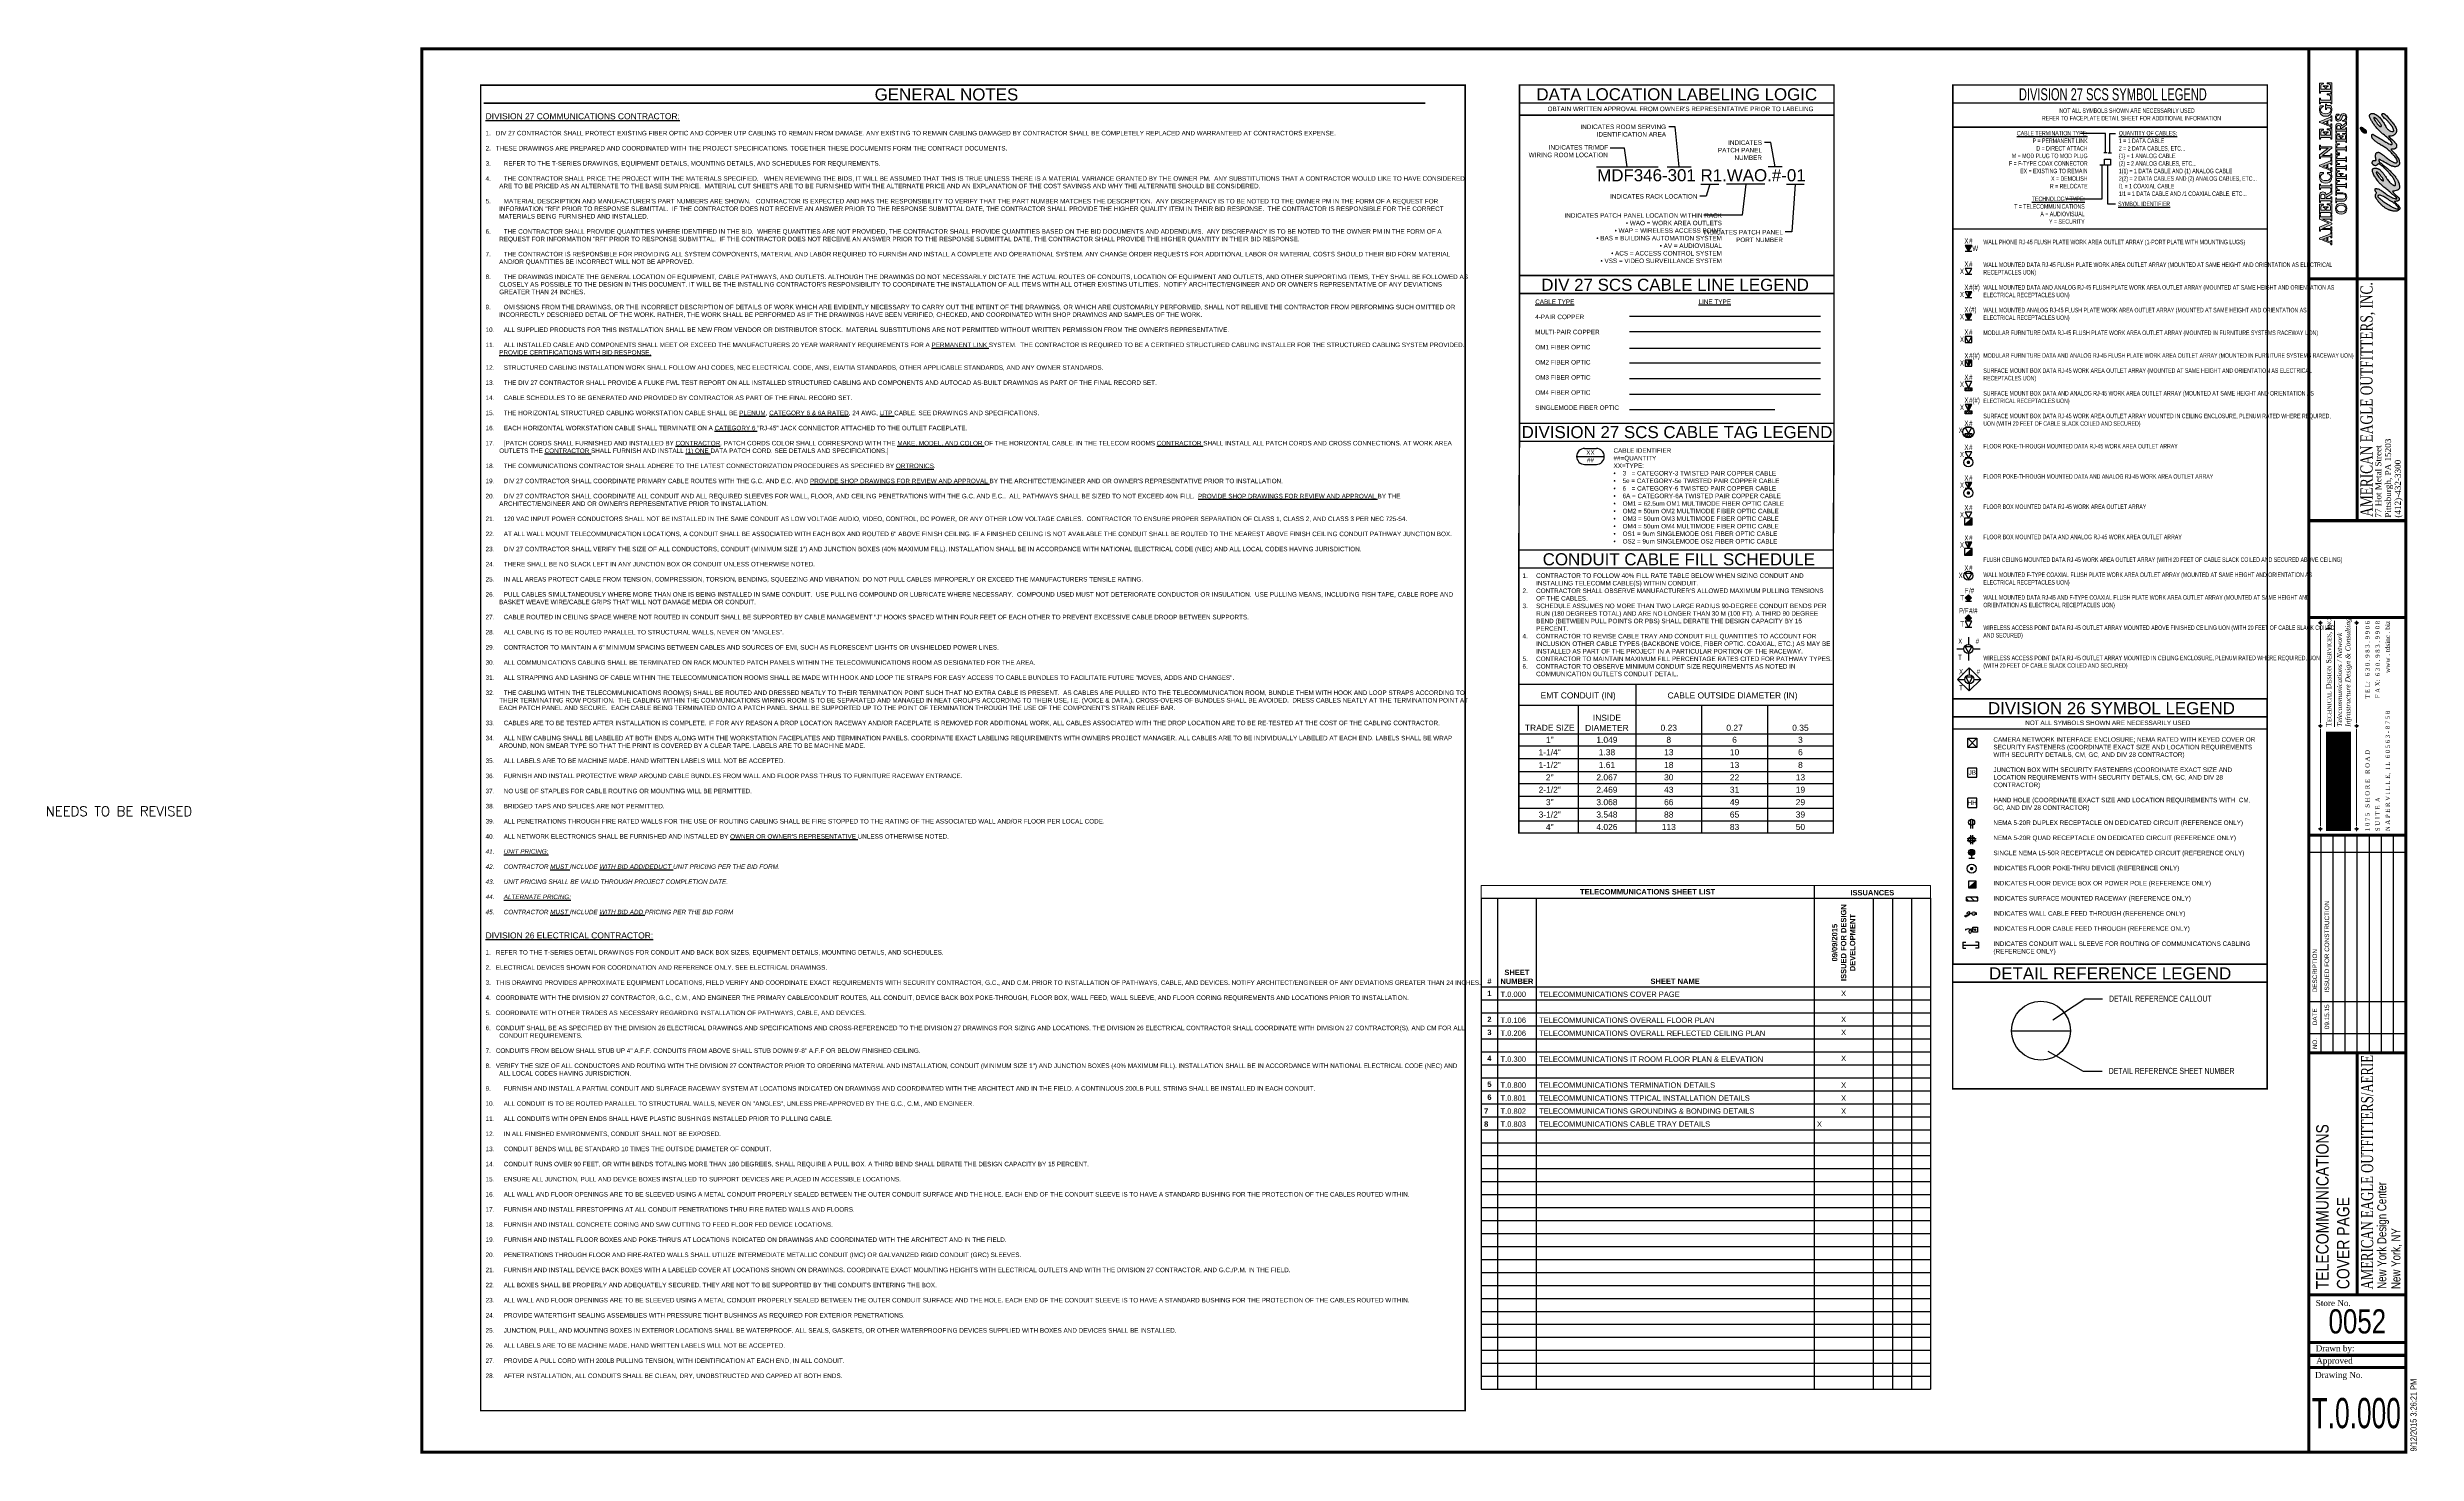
# Paper-space layout 'T.0.000' of a CAD drawing. Header units: inches. Extents: x -7.5 to 41.5, y 0.2 to 29.3.
import ezdxf
from ezdxf.enums import TextEntityAlignment as Align

# ---------------------------------------------------------------- set-up
doc = ezdxf.new("R2010")
doc.units = ezdxf.units.IN
doc.header["$LTSCALE"] = 48
doc.header["$MEASUREMENT"] = 0
for name, pattern in [('X-AM_EAGLE-NY_OFFICE - DIV 27-SCS - CABLE LEGEND$0$BORDER', [1.75, 0.5, -0.25, 0.5, -0.25, 0, -0.25]), ('X-AM_EAGLE-NY_OFFICE - DIV 27-SCS - CABLE LEGEND$0$CENTER', [2, 1.25, -0.25, 0.25, -0.25]), ('X-AM_EAGLE-NY_OFFICE - DIV 27-SCS - CABLE LEGEND$0$DASHDOT', [1, 0.5, -0.25, 0, -0.25]), ('X-AM_EAGLE-NY_OFFICE - DIV 27-SCS - CABLE LEGEND$0$DASHED', [0.75, 0.5, -0.25]), ('X-AM_EAGLE-NY_OFFICE - DIV 27-SCS - CABLE LEGEND$0$DIVIDE', [1.25, 0.5, -0.25, 0, -0.25, 0, -0.25]), ('X-AM_EAGLE-NY_OFFICE - DIV 27-SCS - CABLE LEGEND$0$EVENDASH', [0.25, 0.125, -0.125]), ('X-AM_EAGLE-NY_OFFICE - DIV 27-SCS - CABLE LEGEND$0$PHANTOM', [2.5, 1.25, -0.25, 0.25, -0.25, 0.25, -0.25])]:
    doc.linetypes.add(name, pattern=pattern)
for name, color, linetype in [('000Title$0$ANNTEXT', 2, 'Continuous'), ('000Title$0$G-TBLK', 7, 'Continuous'), ('000Title$0$LOGO', 7, 'Continuous'), ('000Title$0$TDSi-Logo-BKGRND', 9, 'Continuous'), ('DIV 27-SCS - COVER PAGE - GENERAL NOTES$0$T_LEGEND', 2, 'Continuous'), ('DIV 27-SCS - COVER PAGE - GENERAL NOTES$0$T_TEXT', 4, 'Continuous'), ('X-AM_EAGLE-NY - DETAIL REFERENCE LEGEND$0$T-ANNO-TEXT', 4, 'Continuous'), ('X-AM_EAGLE-NY - DETAIL REFERENCE LEGEND$0$T-TAGS', 2, 'Continuous'), ('X-AM_EAGLE-NY - DETAIL REFERENCE LEGEND$0$T-TEXT', 7, 'Continuous'), ('X-AM_EAGLE-NY - DETAIL REFERENCE LEGEND$0$TY_DWG LEGEND', 2, 'Continuous'), ('X-AM_EAGLE-NY - DETAIL REFERENCE LEGEND$0$TY_LEGEND', 2, 'Continuous'), ('X-AM_EAGLE-NY_OFFICE - DIV 27-SCS - CABLE LEGEND$0$T_CABLE LOGIC LEGEND', 2, 'Continuous'), ('X-AM_EAGLE-NY_OFFICE - DIV 27-SCS - CABLE LEGEND$0$T_CABLE LOGIC LEGEND TEXT', 4, 'Continuous'), ('X-AM_EAGLE-NY_OFFICE - DIV 27-SCS - CABLE LEGEND$0$T_CABLE-COPPER - 4-PAIR', 1, 'X-AM_EAGLE-NY_OFFICE - DIV 27-SCS - CABLE LEGEND$0$PHANTOM'), ('X-AM_EAGLE-NY_OFFICE - DIV 27-SCS - CABLE LEGEND$0$T_CABLE-COPPER - MULTI-PAIR', 3, 'X-AM_EAGLE-NY_OFFICE - DIV 27-SCS - CABLE LEGEND$0$CENTER'), ('X-AM_EAGLE-NY_OFFICE - DIV 27-SCS - CABLE LEGEND$0$T_CABLE-FIBER - OM1', 40, 'X-AM_EAGLE-NY_OFFICE - DIV 27-SCS - CABLE LEGEND$0$DASHDOT'), ('X-AM_EAGLE-NY_OFFICE - DIV 27-SCS - CABLE LEGEND$0$T_CABLE-FIBER - OM2', 5, 'X-AM_EAGLE-NY_OFFICE - DIV 27-SCS - CABLE LEGEND$0$DASHED'), ('X-AM_EAGLE-NY_OFFICE - DIV 27-SCS - CABLE LEGEND$0$T_CABLE-FIBER - OM3', 4, 'X-AM_EAGLE-NY_OFFICE - DIV 27-SCS - CABLE LEGEND$0$DIVIDE'), ('X-AM_EAGLE-NY_OFFICE - DIV 27-SCS - CABLE LEGEND$0$T_CABLE-FIBER - OM4', 6, 'X-AM_EAGLE-NY_OFFICE - DIV 27-SCS - CABLE LEGEND$0$BORDER'), ('X-AM_EAGLE-NY_OFFICE - DIV 27-SCS - CABLE LEGEND$0$T_CABLE-FIBER - SINGLEMODE', 2, 'X-AM_EAGLE-NY_OFFICE - DIV 27-SCS - CABLE LEGEND$0$EVENDASH'), ('X-AM_EAGLE-NY_OFFICE - DIV 27-SCS - CABLE TAG LOGIC$0$T_CABLE TAG', 1, 'Continuous'), ('X-AM_EAGLE-NY_OFFICE - DIV 27-SCS - CABLE TAG LOGIC$0$T_CABLE TAG LEGEND', 2, 'Continuous'), ('X-AM_EAGLE-NY_OFFICE - DIV 27-SCS - CABLE TAG LOGIC$0$T_CABLE TAG LEGEND TEXT', 4, 'Continuous'), ('X-AM_EAGLE-NY_OFFICE - DIV 27-SCS - CONDUIT FILL LEGEND$0$T_SYMBOL LEGEND', 2, 'Continuous'), ('X-AM_EAGLE-NY_OFFICE - DIV 27-SCS - CONDUIT FILL LEGEND$0$T_SYMBOL LEGEND-TEXT', 4, 'Continuous'), ('X-AM_EAGLE-NY_OFFICE - DIV 27-SCS - DROP-ID LOGIC$0$T_DROP-ID LEGEND', 2, 'Continuous'), ('X-AM_EAGLE-NY_OFFICE - DIV 27-SCS - DROP-ID LOGIC$0$T_DROP-ID TEXT', 4, 'Continuous'), ('X-AM_EAGLE-NY_OFFICE - DIV 27-SCS - SYMBOL LEGEND$0$E_LOCS_FLOORBOX', 3, 'Continuous'), ('X-AM_EAGLE-NY_OFFICE - DIV 27-SCS - SYMBOL LEGEND$0$E_LOCS_POKE THRU', 3, 'Continuous'), ('X-AM_EAGLE-NY_OFFICE - DIV 27-SCS - SYMBOL LEGEND$0$T_LOCS_A-WALL', 3, 'Continuous'), ('X-AM_EAGLE-NY_OFFICE - DIV 27-SCS - SYMBOL LEGEND$0$T_LOCS_C-WALL', 3, 'Continuous'), ('X-AM_EAGLE-NY_OFFICE - DIV 27-SCS - SYMBOL LEGEND$0$T_LOCS_D-CLNG FLUSH', 3, 'Continuous'), ('X-AM_EAGLE-NY_OFFICE - DIV 27-SCS - SYMBOL LEGEND$0$T_LOCS_D-MOD FURN', 3, 'Continuous'), ('X-AM_EAGLE-NY_OFFICE - DIV 27-SCS - SYMBOL LEGEND$0$T_LOCS_D-SURFACE', 3, 'Continuous'), ('X-AM_EAGLE-NY_OFFICE - DIV 27-SCS - SYMBOL LEGEND$0$T_LOCS_D-SURFACE CLNG', 3, 'Continuous'), ('X-AM_EAGLE-NY_OFFICE - DIV 27-SCS - SYMBOL LEGEND$0$T_LOCS_D-WALL', 3, 'Continuous'), ('X-AM_EAGLE-NY_OFFICE - DIV 27-SCS - SYMBOL LEGEND$0$T_LOCS_D-WAP', 3, 'Continuous'), ('X-AM_EAGLE-NY_OFFICE - DIV 27-SCS - SYMBOL LEGEND$0$T_LOCS_D-WAP ENCLOSURE', 3, 'Continuous'), ('X-AM_EAGLE-NY_OFFICE - DIV 27-SCS - SYMBOL LEGEND$0$T_LOCS_DA-MOD FURN', 3, 'Continuous'), ('X-AM_EAGLE-NY_OFFICE - DIV 27-SCS - SYMBOL LEGEND$0$T_LOCS_DA-SURFACE', 3, 'Continuous'), ('X-AM_EAGLE-NY_OFFICE - DIV 27-SCS - SYMBOL LEGEND$0$T_LOCS_DA-WALL', 3, 'Continuous'), ('X-AM_EAGLE-NY_OFFICE - DIV 27-SCS - SYMBOL LEGEND$0$T_LOCS_DC-WALL', 3, 'Continuous'), ('X-AM_EAGLE-NY_OFFICE - DIV 27-SCS - SYMBOL LEGEND$0$T_LOCS_WALL PHONE', 3, 'Continuous'), ('X-AM_EAGLE-NY_OFFICE - DIV 27-SCS - SYMBOL LEGEND$0$T_SYMBOL LEGEND', 2, 'Continuous'), ('X-AM_EAGLE-NY_OFFICE - DIV 27-SCS - SYMBOL LEGEND$0$T_SYMBOL LEGEND-TEXT', 4, 'Continuous'), ('X-AM_EAGLE-NY_OFFICE - DIV26 - SYMBOL LEGEND$0$E_LOCS-FLOOR CABLE FEED THROUGH', 3, 'Continuous'), ('X-AM_EAGLE-NY_OFFICE - DIV26 - SYMBOL LEGEND$0$E_LOCS-SURF-RACEWAY', 3, 'Continuous'), ('X-AM_EAGLE-NY_OFFICE - DIV26 - SYMBOL LEGEND$0$E_LOCS_ELEC - DUPLEX', 3, 'Continuous'), ('X-AM_EAGLE-NY_OFFICE - DIV26 - SYMBOL LEGEND$0$E_LOCS_ELEC - QUAD', 3, 'Continuous'), ('X-AM_EAGLE-NY_OFFICE - DIV26 - SYMBOL LEGEND$0$E_LOCS_ELEC - TWISTLOCK', 3, 'Continuous'), ('X-AM_EAGLE-NY_OFFICE - DIV26 - SYMBOL LEGEND$0$E_LOCS_FLOORBOX', 3, 'Continuous'), ('X-AM_EAGLE-NY_OFFICE - DIV26 - SYMBOL LEGEND$0$E_LOCS_PASS THRU', 3, 'Continuous'), ('X-AM_EAGLE-NY_OFFICE - DIV26 - SYMBOL LEGEND$0$E_LOCS_POKE THRU', 3, 'Continuous'), ('X-AM_EAGLE-NY_OFFICE - DIV26 - SYMBOL LEGEND$0$T_LOCS-DATA', 3, 'Continuous'), ('X-AM_EAGLE-NY_OFFICE - DIV26 - SYMBOL LEGEND$0$TY_DWG LEGEND', 2, 'Continuous'), ('X-AM_EAGLE-NY_OFFICE - DIV26 - SYMBOL LEGEND$0$TY_LOCS - CAMERA INTERFACE BOX', 3, 'Continuous'), ('X-AM_EAGLE-NY_OFFICE - DIV26 - SYMBOL LEGEND$0$TY_LOCS - HAND HOLE', 3, 'Continuous'), ('X-AM_EAGLE-NY_OFFICE - DIV26 - SYMBOL LEGEND$0$TY_LOCS - JUNCTION BOX', 3, 'Continuous'), ('X-AM_EAGLE-NY_OFFICE - DIV26 - SYMBOL LEGEND$0$TY_SYMBOL LEGEND', 2, 'Continuous'), ('X-AM_EAGLE-NY_OFFICE - DIV26 - SYMBOL LEGEND$0$TY_SYMBOL LEGEND-TEXT', 4, 'Continuous'), ('xref', 7, 'Continuous')]:
    doc.layers.add(name, color=color, linetype=linetype)
doc.layers.add('000Title$0$TDSi-Logo-lettering', color=170, linetype='Continuous', lineweight=15)
doc.styles.add('000Title$0$aeoNOTES', font='aeoarcht.shx', dxfattribs={"width": 0.8})
doc.styles.add('000Title$0$aeoNOTES T', font='times.ttf')
doc.styles.add('000Title$0$ARIAL', font='arial.ttf')
doc.styles.add('000Title$0$PALATINO', font='pala.ttf', dxfattribs={"width": 0.95})
doc.styles.add('000Title$0$Palatino-i', font='palabi.ttf')
doc.styles.add('000Title$0$TDSi-logo', font='romantic.ttf')
doc.styles.add('aeoNOTES', font='arial.ttf', dxfattribs={"width": 0.8})
doc.styles.add('aeoNOTES T', font='arial.ttf')
doc.styles.add('DIV 27-SCS - COVER PAGE - GENERAL NOTES$0$ARIAL', font='arial.ttf', dxfattribs={"height": 0.09375})
doc.styles.add('DIV 27-SCS - COVER PAGE - GENERAL NOTES$0$Standard', font='arial.ttf')
doc.styles.get("Standard").update_dxf_attribs({"font": 'romans.shx'})
doc.styles.add('X-AM_EAGLE-NY - DETAIL REFERENCE LEGEND$0$ARIAL', font='arial.ttf')
doc.styles.add('X-AM_EAGLE-NY - DETAIL REFERENCE LEGEND$0$ARIAL NARROW', font='ARIALN.TTF', dxfattribs={"width": 0.8})
doc.styles.add('X-AM_EAGLE-NY_OFFICE - DIV 27-SCS - CABLE LEGEND$0$ARIAL', font='arial.ttf')
doc.styles.add('X-AM_EAGLE-NY_OFFICE - DIV 27-SCS - CABLE TAG LOGIC$0$ARIAL', font='arial.ttf')
doc.styles.add('X-AM_EAGLE-NY_OFFICE - DIV 27-SCS - CABLE TAG LOGIC$0$STANDARD', font='arial.ttf', dxfattribs={"height": 0.09375})
doc.styles.add('X-AM_EAGLE-NY_OFFICE - DIV 27-SCS - CONDUIT FILL LEGEND$0$ARIAL', font='arial.ttf')
doc.styles.add('X-AM_EAGLE-NY_OFFICE - DIV 27-SCS - DROP-ID LOGIC$0$ARIAL', font='arial.ttf')
doc.styles.add('X-AM_EAGLE-NY_OFFICE - DIV 27-SCS - SYMBOL LEGEND$0$ARIAL NARROW', font='ARIALN.TTF', dxfattribs={"width": 0.8})
doc.styles.add('X-AM_EAGLE-NY_OFFICE - DIV26 - SYMBOL LEGEND$0$ARIAL', font='arial.ttf')
doc.styles.add('X-AM_EAGLE-NY_OFFICE - DIV26 - SYMBOL LEGEND$0$R_LEGENDS_2', font='arial.ttf')
pattern_1 = [(45, (-25.945162, -3.101757), (-0.022097087, 0.022097087), [])]

# ---------------------------------------------------------------- blocks, each defined once
blk = doc.blocks.new('000Title$0$Standard 30x42')
at = {"layer": '000Title$0$TDSi-Logo-BKGRND'}
h = blk.add_hatch(color=7, dxfattribs=at)
h.dxf.hatch_style = 1
h.paths.add_polyline_path([(40.117, 14.626), (40.117, 15.138), (39.606, 15.138), (39.606, 14.626)])
h.paths.add_polyline_path([(40.119, 14.632), (40.119, 15.132), (39.606, 15.132), (39.606, 14.632)], flags=9)
h = blk.add_hatch(color=256, dxfattribs=at)
h.dxf.hatch_style = 1
h.paths.add_polyline_path([(40.117, 14.114), (40.117, 14.626), (39.606, 14.626), (39.606, 14.114)])
h.paths.add_polyline_path([(40.119, 14.12), (40.119, 14.62), (39.606, 14.62), (39.606, 14.12)], flags=9)
h = blk.add_hatch(color=256, dxfattribs=at)
h.dxf.hatch_style = 1
h.paths.add_polyline_path([(40.117, 13.603), (40.117, 14.114), (39.606, 14.114), (39.606, 13.603)])
h.paths.add_polyline_path([(40.119, 13.609), (40.119, 14.108), (39.606, 14.108), (39.606, 13.609)], flags=9)
h = blk.add_hatch(color=256, dxfattribs=at)
h.dxf.hatch_style = 1
h.paths.add_polyline_path([(40.117, 13.091), (40.117, 13.603), (39.606, 13.603), (39.606, 13.091)])
h.paths.add_polyline_path([(40.119, 13.097), (40.119, 13.596), (39.606, 13.596), (39.606, 13.097)], flags=9)
for p, q in [((39.5, 8.526), (39.5, 13.026)), ((39.75, 8.526), (39.75, 13.026)), ((40, 8.526), (40, 13.026)), ((40.25, 8.526), (40.25, 13.026)), ((40.5, 8.526), (40.5, 13.026)), ((40.75, 8.526), (40.75, 13.026)), ((41, 8.526), (41, 13.026)), ((39.25, 12.651), (41.25, 12.651)), ((39.25, 9.562), (41.25, 9.562)), ((39.25, 8.901), (41.25, 8.901))]:
    blk.add_line(p, q)
at = {"const_width": 0.0625, "flags": 128}
blk.add_lwpolyline([(0.25, 0.25), (41.25, 0.25), (41.25, 29.25), (0.25, 29.25)], close=True, dxfattribs=at)
for points in [[(39.25, 0.25), (39.25, 29.25)], [(39.25, 24.5), (41.25, 24.5)], [(40.25, 19.5), (40.25, 24.5)], [(39.25, 19.5), (41.25, 19.5)], [(39.25, 17.5), (41.25, 17.5)], [(39.25, 17.5), (41.25, 17.5)], [(39.25, 13), (41.25, 13)], [(39.25, 8.5), (41.25, 8.5)], [(39.25, 8.5), (41.25, 8.5)], [(40.25, 3.5), (40.25, 8.5)], [(39.252, 3.502), (41.252, 3.502)], [(39.252, 2.512), (41.252, 2.512)], [(39.25, 2.25), (41.25, 2.25)], [(39.25, 2), (41.25, 2)], [(39.25, 0.25), (39.25, 1.787)]]:
    blk.add_lwpolyline(points, dxfattribs=at)
at = {"layer": '000Title$0$TDSi-Logo-lettering'}
for p, q in [((39.444, 17.388), (39.53, 17.388)), ((39.487, 17.345), (39.487, 17.431)), ((39.487, 15.319), (39.487, 17.327)), ((39.78, 15.239), (39.78, 17.431)), ((40.193, 17.388), (40.279, 17.388)), ((40.236, 17.345), (40.236, 17.431)), ((40.236, 15.319), (40.236, 17.327)), ((39.444, 15.258), (39.53, 15.258)), ((39.487, 15.216), (39.487, 15.301)), ((39.487, 13.19), (39.487, 15.198)), ((40.193, 15.258), (40.279, 15.258)), ((40.236, 15.216), (40.236, 15.301)), ((40.236, 13.19), (40.236, 15.198)), ((39.444, 13.129), (39.53, 13.129)), ((39.487, 13.086), (39.487, 13.172)), ((40.193, 13.129), (40.279, 13.129)), ((40.236, 13.086), (40.236, 13.172))]:
    blk.add_line(p, q, dxfattribs=at)
at = {"layer": '000Title$0$TDSi-Logo-lettering', "color": 7, "const_width": 0.00533}
for points in [[(40.117, 14.626), (40.117, 15.138), (39.606, 15.138), (39.606, 14.626)], [(40.117, 14.114), (40.117, 14.626), (39.606, 14.626), (39.606, 14.114)], [(40.117, 13.603), (40.117, 14.114), (39.606, 14.114), (39.606, 13.603)], [(40.117, 13.091), (40.117, 13.603), (39.606, 13.603), (39.606, 13.091)]]:
    blk.add_lwpolyline(points, close=True, dxfattribs=at)
at = {"layer": '000Title$0$TDSi-Logo-lettering'}
for centre in [(39.487, 17.388), (40.236, 17.388), (39.487, 15.258), (40.236, 15.258), (39.487, 13.129), (40.236, 13.129)]:
    blk.add_circle(centre, 0.0248, dxfattribs=at)
at = {"layer": '000Title$0$ANNTEXT', "color": 3, "style": '000Title$0$aeoNOTES T', "width": 0.746898}
blk.add_text('AMERICAN EAGLE OUTFITTERS, INC.', height=0.25, rotation=90, dxfattribs=at).set_placement((40.565, 19.58), (40.565, 24.428), align=Align.FIT)
at = {"layer": '000Title$0$ANNTEXT', "color": 1, "style": '000Title$0$aeoNOTES T'}
for s, p in [('77 Hot Metal Street ', (40.745, 19.563)), ('Pittsburgh, PA 15203', (40.948, 19.563)), ('(412)-432-3300', (41.15, 19.563))]:
    blk.add_text(s, height=0.125, rotation=90, dxfattribs=at).set_placement(p)
for s, p in [('Store No.', (39.391, 3.268)), ('Drawn by:', (39.39, 2.333)), ('Approved', (39.4, 2.078)), ('Drawing No.', (39.377, 1.782))]:
    blk.add_text(s, height=0.125, dxfattribs=at).set_placement(p)
at = {"layer": '000Title$0$ANNTEXT', "color": 1, "style": '000Title$0$aeoNOTES', "width": 0.8, "flags": 4}
for tag, p in [('MALL NAME', (40.849, 3.624)), ('CITY STATE', (41.141, 3.62))]:
    blk.add_attdef(tag, p, '', height=0.188, rotation=90, dxfattribs=at)
at = {"layer": '000Title$0$ANNTEXT', "color": 3, "style": '000Title$0$aeoNOTES', "width": 0.8, "flags": 4}
blk.add_attdef('ST#', text='', height=0.5, dxfattribs=at).set_placement((40.25, 2.702), align=Align.CENTER)
at = {"layer": '000Title$0$TDSi-Logo-lettering', "style": '000Title$0$TDSi-logo'}
for s, height, p in [('T E L:   6 3 0 . 9 8 3 . 9 9 0 6', 0.09075, (40.505, 17.428)), ('F A X:  6 3 0 . 9 8 3 . 9 9 0 8', 0.09075, (40.715, 17.428)), ('www . tdsinc . biz', 0.0968, (40.924, 17.428))]:
    blk.add_text(s, height=height, rotation=90, dxfattribs=at).set_placement(p, align=Align.RIGHT)
for s, p in [('N A P E R V I L L E,  I L  6 0 5 6 3 - 8 7 5 8', (40.924, 13.083)), ('1 0 7 5   S H O R E   R O A D', (40.505, 13.083)), ('S U I T E  A', (40.715, 13.083))]:
    blk.add_text(s, height=0.09075, rotation=90, dxfattribs=at).set_placement(p)
at = {"layer": '000Title$0$TDSi-Logo-lettering', "color": 9, "style": '000Title$0$Palatino-i'}
blk.add_text('i', height=0.341, rotation=90, dxfattribs=at).set_placement((40.032, 14.882), align=Align.CENTER)
at = {"layer": '000Title$0$TDSi-Logo-lettering', "color": 7, "style": '000Title$0$PALATINO'}
for s, p in [('S', (40.032, 14.37)), ('D', (40.032, 13.858)), ('T', (40.032, 13.347))]:
    blk.add_text(s, height=0.341, rotation=90, dxfattribs=at).set_placement(p, align=Align.CENTER)
at = {"layer": '000Title$0$TDSi-Logo-lettering', "attachment_point": 1, "rotation": 90, "style": '000Title$0$TDSi-logo'}
for s, insert, char_height, width in [('T{\\H0.75x;ECHNICAL} D{\\H0.75x;ESIGN} S{\\H0.75x;ERVICES}, I{\\H0.75x;NC}.', (39.601, 15.24), 0.1092, 2.29854), ('{\\fRomantic|b0|i1|c2|p2;Telecommunications / Network Infrastructure Design & Consulting}', (39.833, 15.24), 0.10237, 2.32245)]:
    blk.add_mtext(s, dxfattribs=dict(at, insert=insert, char_height=char_height, width=width))
blk = doc.blocks.new('000Title$0$Logo08')
h = blk.add_hatch(color=161)
h.paths.add_polyline_path([(-10.7, 45.6), (-12.5, 45.6), (-14.2, 45.6), (-14.2, 44.3), (-13.5, 44.3), (-12.9, 44.2), (-12.3, 44), (-11.9, 43.5), (-11.6, 43), (-11.5, 42.3), (-11.5, 40.7), (-14.6, 40.7), (-17.7, 40.7), (-17.7, 42.6), (-17.7, 44.6), (-17.5, 45.7), (-17, 46.7), (-16.3, 47.4), (-15.3, 47.9), (-14.1, 48.1), (-13.6, 48.1), (-13.6, 49.4), (-16.4, 49.4), (-19.2, 49.4), (-19.2, 47.6), (-19.2, 45.8), (-19.2, 44.1), (-19.2, 42.3), (-19.2, 40.5), (-19.2, 38.7), (-19.2, 37), (-19.2, 35.2), (-18, 35.2), (-18, 36.4), (-17.9, 36.7), (-17.8, 37), (-17.5, 37.2), (-17.3, 37.3), (-16.9, 37.4), (-13.8, 37.4), (-10.6, 37.4), (-7.5, 37.4), (-4.3, 37.4), (-4, 37.3), (-3.7, 37.2), (-3.5, 37), (-3.3, 36.7), (-3.3, 36.4), (-3.3, 35.2), (-2, 35.2), (-2, 37), (-2, 38.8), (-2, 40.6), (-2, 42.5), (-2, 44.3), (-2, 46.1), (-2, 47.9), (-2, 49.8), (-5.2, 49.8), (-8.3, 49.8), (-8.3, 48.5), (-7.1, 48.5), (-6, 48.3), (-5, 47.8), (-4.2, 47.1), (-3.7, 46.1), (-3.5, 45), (-3.5, 42.8), (-3.5, 40.7), (-6.7, 40.7), (-10, 40.7), (-10, 42.3), (-9.9, 43), (-9.6, 43.5), (-9.2, 44), (-8.6, 44.2), (-8, 44.3), (-7.3, 44.3), (-7.3, 45.6), (-9, 45.6)])
h.paths.add_polyline_path([(-13.8, 62.5), (-15.7, 61.8), (-17.6, 61), (-19.5, 60.3), (-19.5, 59.1), (-17.6, 58.4), (-15.7, 57.6), (-13.8, 56.9), (-11.9, 56.2), (-10, 55.4), (-8.1, 54.7), (-6.2, 54), (-4.3, 53.2), (-3.9, 53), (-3.7, 52.7), (-3.5, 52.4), (-3.3, 52.1), (-3.3, 51.8), (-3.3, 50.8), (-2, 50.8), (-2, 53.9), (-2, 57), (-3.3, 57), (-3.3, 55.8), (-3.3, 55.4), (-3.5, 55.1), (-3.7, 55), (-4, 54.9), (-4.3, 55), (-7.5, 56.2), (-7.5, 58.9), (-7.5, 61.6), (-4.3, 62.8), (-4, 62.9), (-3.7, 62.8), (-3.5, 62.7), (-3.3, 62.4), (-3.3, 62.1), (-3.3, 60.8), (-2, 60.8), (-2, 62.8), (-2, 64.7), (-2, 66.7), (-2, 68.6), (-3.3, 68.6), (-3.3, 67.6), (-3.3, 67.3), (-3.4, 67), (-3.6, 66.7), (-3.9, 66.4), (-4.3, 66.2), (-6.2, 65.5), (-8.1, 64.7), (-10, 64), (-11.9, 63.2)])
h.paths.add_polyline_path([(-9, 61), (-9, 58.9), (-9, 56.8), (-11.7, 57.8), (-14.5, 58.9), (-11.7, 60)], flags=16)
h.paths.add_polyline_path([(-10.6, 67.9), (-7.7, 68.2), (-5.2, 69.4), (-3.3, 71.2), (-2.2, 73.6), (-1.8, 76.6), (-1.9, 78.9), (-2.3, 80.7), (-2.8, 82.1), (-3.2, 83), (-3.3, 83.3), (-5.8, 83.3), (-8.3, 83.3), (-8.7, 83.3), (-8.9, 83.5), (-9.2, 83.7), (-9.3, 84), (-9.4, 84.3), (-9.4, 85.3), (-10.7, 85.3), (-10.7, 83.3), (-10.7, 81.4), (-10.7, 79.5), (-10.7, 77.5), (-9.4, 77.5), (-9.4, 78.9), (-9.3, 79.3), (-9.2, 79.5), (-8.9, 79.7), (-8.7, 79.9), (-8.3, 80), (-6.4, 80), (-4.4, 80), (-4, 79.5), (-3.7, 78.9), (-3.4, 78.2), (-3.3, 77.5), (-3.2, 76.6), (-3.6, 74.8), (-4.7, 73.4), (-6.4, 72.3), (-8.4, 71.7), (-10.6, 71.5), (-12.9, 71.7), (-14.9, 72.3), (-16.6, 73.2), (-17.6, 74.7), (-18, 76.6), (-17.8, 78.2), (-17.2, 79.5), (-16.2, 80.4), (-15, 81.1), (-13.6, 81.6), (-13.6, 82.9), (-16, 82.9), (-18.4, 82.9), (-18.5, 82.6), (-18.8, 81.8), (-19.1, 80.5), (-19.4, 78.8), (-19.5, 76.6), (-19.1, 73.6), (-17.9, 71.2), (-16, 69.4), (-13.6, 68.2)])
h.paths.add_polyline_path([(-13.6, 91), (-16.9, 91), (-17.3, 91.1), (-17.5, 91.2), (-17.8, 91.4), (-17.9, 91.7), (-18, 92), (-18, 93.9), (-19.2, 93.9), (-19.2, 91.8), (-19.2, 89.7), (-19.2, 87.6), (-19.2, 85.5), (-18, 85.5), (-18, 86.7), (-17.9, 87.1), (-17.8, 87.3), (-17.5, 87.5), (-17.3, 87.7), (-16.9, 87.7), (-13.8, 87.7), (-10.6, 87.7), (-7.5, 87.7), (-4.3, 87.7), (-4, 87.7), (-3.7, 87.5), (-3.5, 87.3), (-3.3, 87.1), (-3.3, 86.7), (-3.3, 85.5), (-2, 85.5), (-2, 87.3), (-2, 89), (-2, 90.8), (-2, 92.6), (-2, 94.4), (-2, 96.1), (-2, 97.9), (-2, 99.7), (-5.2, 99.7), (-8.3, 99.7), (-8.3, 98.4), (-7.1, 98.4), (-6, 98.2), (-5, 97.8), (-4.2, 97), (-3.7, 96), (-3.5, 94.9), (-3.5, 93), (-3.5, 91), (-6.8, 91), (-10.2, 91)])
h.paths.add_polyline_path([(-10.6, 103.2), (-7.5, 103.2), (-4.3, 103.2), (-4, 103.1), (-3.7, 103), (-3.5, 102.8), (-3.3, 102.5), (-3.3, 102.2), (-3.3, 101), (-2, 101), (-2, 102.8), (-2, 104.6), (-2, 106.4), (-2, 108.3), (-2, 110.1), (-2, 111.9), (-2, 113.7), (-2, 115.6), (-5.2, 115.6), (-8.3, 115.6), (-8.3, 114.3), (-7.1, 114.3), (-6, 114.1), (-5, 113.6), (-4.2, 112.9), (-3.7, 111.9), (-3.5, 110.8), (-3.5, 108.6), (-3.5, 106.5), (-6.7, 106.5), (-10, 106.5), (-10, 108.1), (-9.9, 108.8), (-9.6, 109.3), (-9.2, 109.7), (-8.6, 110), (-8, 110.1), (-7.3, 110.1), (-7.3, 111.4), (-9, 111.4), (-10.7, 111.4), (-12.5, 111.4), (-14.2, 111.4), (-14.2, 110.1), (-13.5, 110.1), (-12.9, 110), (-12.3, 109.7), (-11.9, 109.3), (-11.6, 108.8), (-11.5, 108.1), (-11.5, 106.5), (-14.6, 106.5), (-17.7, 106.5), (-17.7, 108.4), (-17.7, 110.4), (-17.5, 111.5), (-17, 112.5), (-16.3, 113.2), (-15.3, 113.7), (-14.1, 113.9), (-13.6, 113.9), (-13.6, 115.2), (-16.4, 115.2), (-19.2, 115.2), (-19.2, 113.4), (-19.2, 111.6), (-19.2, 109.9), (-19.2, 108.1), (-19.2, 106.3), (-19.2, 104.5), (-19.2, 102.7), (-19.2, 101), (-18, 101), (-18, 102.2), (-17.9, 102.5), (-17.8, 102.8), (-17.5, 103), (-17.3, 103.1), (-16.9, 103.2), (-13.8, 103.2)])
h = blk.add_hatch(color=161)
h.paths.add_polyline_path([(8.8, -56.4), (6.6, -57.5), (4.9, -59.2), (3.9, -61.3), (3.5, -63.9), (3.9, -66.6), (5, -68.8), (6.6, -70.4), (8.8, -71.5), (11.5, -71.8), (14.2, -71.5), (16.4, -70.4), (18, -68.8), (19.1, -66.6), (19.5, -63.9), (19.1, -61.3), (18.1, -59.2), (16.4, -57.5), (14.2, -56.4), (11.5, -56)])
h.paths.add_polyline_path([(9.3, -59.4), (11.5, -59.2), (13.6, -59.4), (15.4, -59.8), (16.9, -60.7), (17.8, -62), (18.1, -63.9), (17.8, -65.8), (16.9, -67.1), (15.4, -67.9), (13.6, -68.4), (11.5, -68.5), (9.3, -68.4), (7.5, -67.9), (6.1, -67.1), (5.1, -65.8), (4.8, -63.9), (5.1, -62), (6.1, -60.7), (7.5, -59.8)], flags=16)
h.paths.add_polyline_path([(9.9, -53.4), (12, -53.4), (14, -53.4), (15.9, -53.1), (17.4, -52.3), (18.5, -51), (19.2, -49.3), (19.5, -47.4), (19.2, -45.5), (18.5, -43.8), (17.4, -42.5), (15.9, -41.7), (14, -41.4), (12, -41.4), (9.9, -41.4), (7.8, -41.4), (5.8, -41.4), (5.5, -41.3), (5.3, -41.2), (5.1, -41), (4.9, -40.7), (4.9, -40.5), (4.9, -39.2), (3.8, -39.2), (3.8, -42.1), (3.8, -45.1), (4.9, -45.1), (4.9, -43.8), (5, -43.5), (5.1, -43.3), (5.3, -43.1), (5.5, -43), (5.8, -42.9), (7.8, -42.9), (9.9, -42.9), (11.9, -42.9), (14, -42.9), (15.3, -43.1), (16.3, -43.6), (17, -44.4), (17.5, -45.5), (17.6, -46.7), (17.5, -47.9), (17, -48.9), (16.3, -49.7), (15.3, -50.2), (14, -50.4), (11.9, -50.4), (9.9, -50.4), (7.9, -50.4), (5.8, -50.4), (5.5, -50.4), (5.3, -50.3), (5.1, -50), (5, -49.8), (4.9, -49.5), (4.9, -48.3), (3.8, -48.3), (3.8, -50.1), (3.8, -52), (3.8, -53.8), (3.8, -55.6), (4.9, -55.6), (4.9, -54.3), (5, -54.1), (5.1, -53.8), (5.3, -53.6), (5.5, -53.5), (5.8, -53.4), (7.8, -53.4)])
h.paths.add_polyline_path([(5.1, -32.5), (8.1, -32.5), (11.1, -32.5), (14.2, -32.5), (17.2, -32.5), (17.5, -32.5), (17.7, -32.7), (17.9, -32.9), (18, -33.1), (18.1, -33.4), (18.1, -34.5), (19.2, -34.5), (19.2, -32.8), (19.2, -31), (19.2, -29.3), (19.2, -27.5), (18.1, -27.5), (18.1, -28.6), (18, -28.9), (17.9, -29.1), (17.7, -29.4), (17.5, -29.5), (17.2, -29.5), (14.2, -29.5), (11.2, -29.5), (8.1, -29.5), (5.1, -29.5), (5.1, -28.3), (5.3, -27.3), (5.7, -26.4), (6.4, -25.7), (7.3, -25.2), (8.4, -25.1), (8.9, -25.1), (8.9, -23.9), (6.3, -23.9), (3.8, -23.9), (3.8, -25.7), (3.8, -27.5), (3.8, -29.2), (3.8, -31), (3.8, -32.8), (3.8, -34.6), (3.8, -36.3), (3.8, -38.1), (6.3, -38.1), (8.9, -38.1), (8.9, -37), (8.4, -37), (7.3, -36.8), (6.4, -36.4), (5.7, -35.7), (5.3, -34.8), (5.1, -33.8)])
h.paths.add_polyline_path([(5.1, -17.9), (5.1, -16.1), (5.1, -14.4), (5.3, -13.4), (5.7, -12.5), (6.4, -11.8), (7.3, -11.3), (8.4, -11.2), (8.9, -11.2), (8.9, -10), (6.3, -10), (3.8, -10), (3.8, -11.6), (3.8, -13.2), (3.8, -14.8), (3.8, -16.4), (3.8, -18), (3.8, -19.7), (3.8, -21.3), (3.8, -22.9), (4.9, -22.9), (4.9, -21.8), (5, -21.5), (5.1, -21.3), (5.3, -21.1), (5.5, -21), (5.8, -20.9), (8.6, -20.9), (11.5, -20.9), (14.3, -20.9), (17.2, -20.9), (17.5, -21), (17.7, -21.1), (17.9, -21.3), (18, -21.5), (18.1, -21.8), (18.1, -22.9), (19.2, -22.9), (19.2, -21), (19.2, -19), (19.2, -17.1), (19.2, -15.1), (18.1, -15.1), (18.1, -17), (18, -17.3), (17.9, -17.6), (17.7, -17.7), (17.5, -17.9), (17.2, -17.9), (14.6, -17.9), (12.1, -17.9), (12.1, -16.5), (12.2, -15.9), (12.4, -15.4), (12.8, -15), (13.3, -14.8), (13.9, -14.7), (14.5, -14.7), (14.5, -13.6), (12.9, -13.6), (11.4, -13.6), (9.8, -13.6), (8.3, -13.6), (8.3, -14.7), (8.9, -14.7), (9.5, -14.8), (10, -15), (10.4, -15.4), (10.6, -15.9), (10.7, -16.5), (10.7, -17.9), (7.9, -17.9)])
h.paths.add_polyline_path([(5.8, -6.8), (8.6, -6.8), (11.5, -6.8), (14.3, -6.8), (17.2, -6.8), (17.5, -6.9), (17.7, -7), (17.9, -7.2), (18, -7.4), (18.1, -7.7), (18.1, -8.9), (19.2, -8.9), (19.2, -7.1), (19.2, -5.4), (19.2, -3.6), (19.2, -1.9), (18.1, -1.9), (18.1, -3), (18, -3.2), (17.9, -3.5), (17.7, -3.7), (17.5, -3.8), (17.2, -3.9), (14.4, -3.9), (11.5, -3.9), (8.7, -3.9), (5.8, -3.9), (5.5, -3.8), (5.3, -3.7), (5.1, -3.5), (5, -3.2), (4.9, -3), (4.9, -1.9), (3.8, -1.9), (3.8, -3.6), (3.8, -5.4), (3.8, -7.1), (3.8, -8.9), (4.9, -8.9), (4.9, -7.7), (5, -7.4), (5.1, -7.2), (5.3, -7), (5.5, -6.9)])
h.paths.add_polyline_path([(3.8, 4.5), (3.8, 2.8), (3.8, 1), (3.8, -0.8), (6.3, -0.8), (8.9, -0.8), (8.9, 0.3), (8.4, 0.3), (7.3, 0.5), (6.4, 0.9), (5.7, 1.6), (5.3, 2.5), (5.1, 3.6), (5.1, 4.8), (8.1, 4.8), (11.1, 4.8), (14.2, 4.8), (17.2, 4.8), (17.5, 4.8), (17.7, 4.6), (17.9, 4.5), (18, 4.2), (18.1, 3.9), (18.1, 2.8), (19.2, 2.8), (19.2, 4.5), (19.2, 6.3), (19.2, 8), (19.2, 9.8), (18.1, 9.8), (18.1, 8.7), (18, 8.4), (17.9, 8.2), (17.7, 7.9), (17.5, 7.8), (17.2, 7.8), (14.2, 7.8), (11.2, 7.8), (8.1, 7.8), (5.1, 7.8), (5.1, 9), (5.3, 10), (5.7, 10.9), (6.4, 11.6), (7.3, 12.1), (8.4, 12.3), (8.9, 12.3), (8.9, 13.4), (6.3, 13.4), (3.8, 13.4), (3.8, 11.6), (3.8, 9.8), (3.8, 8.1), (3.8, 6.3)])
h.paths.add_polyline_path([(8.1, 20), (11.1, 20), (14.2, 20), (17.2, 20), (17.5, 20), (17.7, 19.9), (17.9, 19.7), (18, 19.4), (18.1, 19.2), (18.1, 18), (19.2, 18), (19.2, 19.8), (19.2, 21.5), (19.2, 23.3), (19.2, 25), (18.1, 25), (18.1, 23.9), (18, 23.6), (17.9, 23.4), (17.7, 23.2), (17.5, 23.1), (17.2, 23), (14.2, 23), (11.2, 23), (8.1, 23), (5.1, 23), (5.1, 24.3), (5.3, 25.3), (5.7, 26.2), (6.4, 26.9), (7.3, 27.3), (8.4, 27.5), (8.9, 27.5), (8.9, 28.6), (6.3, 28.6), (3.8, 28.6), (3.8, 26.8), (3.8, 25.1), (3.8, 23.3), (3.8, 21.5), (3.8, 19.7), (3.8, 18), (3.8, 16.2), (3.8, 14.4), (6.3, 14.4), (8.9, 14.4), (8.9, 15.6), (8.4, 15.6), (7.3, 15.7), (6.4, 16.2), (5.7, 16.9), (5.3, 17.8), (5.1, 18.8), (5.1, 20)])
h.paths.add_polyline_path([(5.1, 35.2), (5.1, 37), (5.1, 38.7), (5.3, 39.7), (5.7, 40.6), (6.4, 41.3), (7.3, 41.7), (8.4, 41.9), (8.9, 41.9), (8.9, 43), (6.3, 43), (3.8, 43), (3.8, 41.5), (3.8, 39.9), (3.8, 38.3), (3.8, 36.7), (3.8, 35.1), (3.8, 33.5), (3.8, 31.9), (3.8, 30.3), (4.9, 30.3), (4.9, 31.4), (5, 31.7), (5.1, 31.9), (5.3, 32.1), (5.5, 32.2), (5.8, 32.3), (8.6, 32.3), (11.5, 32.3), (14.3, 32.3), (17.2, 32.3), (17.5, 32.2), (17.7, 32.1), (17.9, 31.9), (18, 31.7), (18.1, 31.4), (18.1, 30.3), (19.2, 30.3), (19.2, 31.9), (19.2, 33.5), (19.2, 35.2), (19.2, 36.9), (19.2, 38.5), (19.2, 40.1), (19.2, 41.7), (19.2, 43.4), (16.4, 43.4), (13.5, 43.4), (13.5, 42.3), (14.6, 42.3), (15.7, 42.1), (16.6, 41.6), (17.2, 41), (17.7, 40.1), (17.9, 39.1), (17.9, 37.2), (17.9, 35.2), (15, 35.2), (12.1, 35.2), (12.1, 36.7), (12.2, 37.3), (12.4, 37.8), (12.8, 38.2), (13.3, 38.4), (13.9, 38.5), (14.5, 38.5), (14.5, 39.7), (12.9, 39.7), (11.4, 39.7), (9.8, 39.7), (8.3, 39.7), (8.3, 38.5), (8.9, 38.5), (9.5, 38.4), (10, 38.2), (10.4, 37.8), (10.6, 37.3), (10.7, 36.7), (10.7, 35.2), (7.9, 35.2)])
h.paths.add_polyline_path([(3.8, 46.9), (3.8, 44.6), (4.9, 44.6), (4.9, 45.7), (5, 46), (5.1, 46.2), (5.3, 46.4), (5.5, 46.6), (5.8, 46.6), (8.6, 46.6), (11.5, 46.6), (14.3, 46.6), (17.2, 46.6), (17.5, 46.6), (17.7, 46.4), (17.9, 46.2), (18, 46), (18.1, 45.7), (18.1, 44.6), (19.2, 44.6), (19.2, 46.3), (19.2, 48.1), (19.2, 49.8), (19.2, 51.6), (18.1, 51.6), (18.1, 50.5), (18, 50.2), (17.9, 50), (17.7, 49.8), (17.5, 49.7), (17.2, 49.6), (14.6, 49.6), (12, 49.6), (12, 50.9), (13.8, 52), (15.6, 53.1), (17.4, 54.2), (19.2, 55.3), (19.2, 57.5), (19.2, 59.7), (18.1, 59.7), (18.1, 58.9), (18.1, 58.5), (17.9, 58.2), (17.8, 58), (17.5, 57.7), (17.2, 57.5), (14.6, 55.8), (12, 54.2), (11.8, 55.4), (11.2, 56.4), (10.3, 57.2), (9.1, 57.7), (7.9, 57.9), (6.6, 57.7), (5.4, 57.2), (4.5, 56.3), (4, 55.2), (3.8, 54), (3.8, 51.6), (3.8, 49.3)])
h.paths.add_polyline_path([(5.1, 49.6), (5.1, 52.4), (5.3, 53.2), (5.6, 53.9), (6.2, 54.4), (7, 54.8), (7.9, 54.9), (8.8, 54.8), (9.5, 54.4), (10.1, 53.9), (10.5, 53.2), (10.7, 52.4), (10.7, 49.6), (7.9, 49.6)], flags=16)
h.paths.add_polyline_path([(7.8, 60.7), (10.7, 61.6), (12.1, 63.7), (12.9, 66.2), (13.8, 68.4), (15.5, 69.3), (16.4, 69.1), (17.2, 68.7), (17.7, 68.1), (18, 67.3), (18.2, 66.4), (18, 65), (17.4, 63.8), (16.4, 62.9), (15.1, 62.3), (13.5, 61.9), (13.5, 60.8), (15.9, 60.8), (18.3, 60.8), (18.4, 61.1), (18.7, 61.8), (19, 62.9), (19.3, 64.5), (19.5, 66.4), (19.3, 68.1), (18.8, 69.5), (17.9, 70.7), (16.6, 71.5), (14.9, 71.8), (12.1, 70.9), (10.5, 68.7), (9.7, 66.2), (8.7, 64), (7.1, 63.1), (6.3, 63.2), (5.7, 63.6), (5.2, 64.1), (4.9, 64.8), (4.8, 65.6), (5, 66.9), (5.5, 67.9), (6.3, 68.6), (7.3, 69.2), (8.6, 69.5), (8.6, 70.7), (6.7, 70.7), (4.7, 70.7), (4.6, 70.5), (4.3, 69.9), (3.9, 68.8), (3.6, 67.4), (3.5, 65.6), (3.7, 64.1), (4.1, 62.8), (5, 61.7), (6.2, 60.9)])
h = blk.add_hatch(color=161)
h.paths.add_polyline_path([(-10, -102.3), (-11.9, -103.1), (-13.8, -103.8), (-15.7, -104.5), (-17.6, -105.3), (-19.5, -106), (-19.5, -107.3), (-17.6, -108), (-15.7, -108.7), (-13.8, -109.5), (-11.9, -110.2), (-10, -110.9), (-8.1, -111.7), (-6.2, -112.4), (-4.3, -113.2), (-3.9, -113.3), (-3.7, -113.6), (-3.5, -113.9), (-3.3, -114.2), (-3.3, -114.6), (-3.3, -115.6), (-2, -115.6), (-2, -112.5), (-2, -109.4), (-3.3, -109.4), (-3.3, -110.6), (-3.3, -110.9), (-3.5, -111.2), (-3.7, -111.4), (-4, -111.4), (-4.3, -111.4), (-7.5, -110.2), (-7.5, -107.4), (-7.5, -104.7), (-4.3, -103.5), (-4, -103.4), (-3.7, -103.5), (-3.5, -103.7), (-3.3, -103.9), (-3.3, -104.3), (-3.3, -105.5), (-2, -105.5), (-2, -103.6), (-2, -101.6), (-2, -99.7), (-2, -97.7), (-3.3, -97.7), (-3.3, -98.7), (-3.3, -99.1), (-3.3, -99.1), (-3.4, -99.4), (-3.6, -99.7), (-3.9, -99.9), (-4.3, -100.1), (-6.2, -100.9), (-8.1, -101.6)])
h.paths.add_polyline_path([(-9, -105.3), (-9, -107.4), (-9, -109.6), (-11.7, -108.5), (-14.5, -107.4), (-11.7, -106.4)], flags=16)
h.paths.add_polyline_path([(-19.2, -90.5), (-19.2, -93.3), (-19.2, -96.1), (-18, -96.1), (-18, -94.8), (-17.9, -94.5), (-17.8, -94.2), (-17.5, -94), (-17.3, -93.9), (-16.9, -93.8), (-13.8, -93.8), (-10.6, -93.8), (-7.5, -93.8), (-4.3, -93.8), (-4, -93.9), (-3.7, -94), (-3.5, -94.2), (-3.3, -94.5), (-3.3, -94.8), (-3.3, -96.1), (-2, -96.1), (-2, -93), (-2, -89.9), (-3.3, -89.9), (-3.3, -91.1), (-3.3, -91.4), (-3.5, -91.7), (-3.7, -91.9), (-4, -92.1), (-4.3, -92.1), (-7, -92.1), (-9.7, -92.1), (-12.4, -92.1), (-15.1, -92.1), (-11.8, -90.7), (-8.5, -89.2), (-5.3, -87.8), (-2, -86.3), (-2, -84.8), (-5.2, -83.3), (-8.5, -81.9), (-11.7, -80.4), (-15, -79), (-12.3, -79), (-9.7, -79), (-7, -79), (-4.3, -79), (-4, -79), (-3.7, -79.2), (-3.5, -79.4), (-3.3, -79.6), (-3.3, -80), (-3.3, -81.2), (-2, -81.2), (-2, -79.3), (-2, -77.3), (-2, -75.4), (-2, -73.4), (-3.3, -73.4), (-3.3, -74.6), (-3.3, -75), (-3.5, -75.2), (-3.7, -75.5), (-4, -75.6), (-4.3, -75.7), (-7.4, -75.7), (-10.6, -75.7), (-13.8, -75.7), (-16.9, -75.7), (-17.3, -75.6), (-17.5, -75.5), (-17.8, -75.2), (-17.9, -75), (-18, -74.6), (-18, -73.4), (-19.2, -73.4), (-19.2, -76.2), (-19.2, -79), (-16, -80.5), (-12.8, -82), (-9.5, -83.4), (-6.3, -84.9), (-9.5, -86.3), (-12.7, -87.7), (-16, -89.1)])
h.paths.add_polyline_path([(-17.7, -66.2), (-17.7, -64.3), (-17.7, -62.3), (-17.5, -61.2), (-17, -60.2), (-16.3, -59.5), (-15.3, -59), (-14.1, -58.8), (-13.6, -58.8), (-13.6, -57.5), (-16.4, -57.5), (-19.2, -57.5), (-19.2, -59.3), (-19.2, -61), (-19.2, -62.8), (-19.2, -64.6), (-19.2, -66.4), (-19.2, -68.1), (-19.2, -69.9), (-19.2, -71.7), (-18, -71.7), (-18, -70.5), (-17.9, -70.2), (-17.8, -69.9), (-17.5, -69.7), (-17.3, -69.5), (-16.9, -69.5), (-13.8, -69.5), (-10.6, -69.5), (-7.5, -69.5), (-4.3, -69.5), (-4, -69.5), (-3.7, -69.7), (-3.5, -69.9), (-3.3, -70.2), (-3.3, -70.5), (-3.3, -71.7), (-2, -71.7), (-2, -69.9), (-2, -68.1), (-2, -66.3), (-2, -64.4), (-2, -62.6), (-2, -60.8), (-2, -59), (-2, -57.1), (-5.2, -57.1), (-8.3, -57.1), (-8.3, -58.4), (-7.1, -58.4), (-6, -58.6), (-5, -59.1), (-4.2, -59.8), (-3.7, -60.8), (-3.5, -61.9), (-3.5, -64.1), (-3.5, -66.2), (-6.7, -66.2), (-10, -66.2), (-10, -64.5), (-9.9, -63.9), (-9.6, -63.4), (-9.2, -62.9), (-8.6, -62.6), (-8, -62.5), (-7.3, -62.5), (-7.3, -61.3), (-9, -61.3), (-10.7, -61.3), (-12.5, -61.3), (-14.2, -61.3), (-14.2, -62.5), (-13.5, -62.5), (-12.9, -62.6), (-12.3, -62.9), (-11.9, -63.4), (-11.6, -63.9), (-11.5, -64.5), (-11.5, -66.2), (-14.6, -66.2)])
h.paths.add_polyline_path([(-17.4, -41), (-18.4, -41.9), (-19, -43.1), (-19.2, -44.5), (-19.2, -47.1), (-19.2, -49.8), (-19.2, -52.4), (-19.2, -55), (-18, -55), (-18, -53.7), (-17.9, -53.4), (-17.8, -53.1), (-17.5, -52.9), (-17.3, -52.8), (-16.9, -52.7), (-13.8, -52.7), (-10.6, -52.7), (-7.5, -52.7), (-4.3, -52.7), (-4, -52.8), (-3.7, -52.9), (-3.5, -53.1), (-3.3, -53.4), (-3.3, -53.7), (-3.3, -55), (-2, -55), (-2, -53), (-2, -51.1), (-2, -49.2), (-2, -47.2), (-3.3, -47.2), (-3.3, -48.4), (-3.3, -48.7), (-3.5, -49), (-3.7, -49.2), (-4, -49.4), (-4.3, -49.4), (-7.2, -49.4), (-10, -49.4), (-10, -47.9), (-8, -46.8), (-6, -45.5), (-4, -44.3), (-2, -43.1), (-2, -40.7), (-2, -38.2), (-3.3, -38.2), (-3.3, -39), (-3.3, -39.4), (-3.5, -39.8), (-3.7, -40.1), (-3.9, -40.4), (-4.3, -40.7), (-7.2, -42.5), (-10, -44.3), (-10.3, -42.9), (-11, -41.8), (-12, -40.9), (-13.2, -40.4), (-14.6, -40.2), (-16.1, -40.4)])
h.paths.add_polyline_path([(-17.7, -49.4), (-17.7, -46.3), (-17.6, -45.4), (-17.2, -44.6), (-16.5, -44), (-15.6, -43.6), (-14.6, -43.5), (-13.7, -43.6), (-12.8, -44), (-12.2, -44.6), (-11.7, -45.4), (-11.6, -46.3), (-11.6, -49.4), (-14.6, -49.4)], flags=16)
h.paths.add_polyline_path([(-19.2, -29), (-19.2, -30.9), (-19.2, -32.9), (-19.2, -34.8), (-19.2, -36.8), (-18, -36.8), (-18, -35.5), (-17.9, -35.2), (-17.8, -34.9), (-17.5, -34.7), (-17.3, -34.6), (-16.9, -34.5), (-13.8, -34.5), (-10.6, -34.5), (-7.5, -34.5), (-4.3, -34.5), (-4, -34.6), (-3.7, -34.7), (-3.5, -34.9), (-3.3, -35.2), (-3.3, -35.5), (-3.3, -36.8), (-2, -36.8), (-2, -34.8), (-2, -32.9), (-2, -30.9), (-2, -29), (-3.3, -29), (-3.3, -30.2), (-3.3, -30.5), (-3.5, -30.8), (-3.7, -31), (-4, -31.2), (-4.3, -31.2), (-7.4, -31.2), (-10.6, -31.2), (-13.8, -31.2), (-16.9, -31.2), (-17.3, -31.2), (-17.5, -31), (-17.8, -30.8), (-17.9, -30.5), (-18, -30.2), (-18, -29)])
h.paths.add_polyline_path([(-16.6, -22.2), (-17.6, -20.7), (-18, -18.8), (-17.8, -17.3), (-17.2, -16.1), (-16.2, -15.2), (-15, -14.5), (-13.6, -14.1), (-13.6, -12.6), (-16, -12.6), (-18.4, -12.6), (-18.5, -12.9), (-18.8, -13.7), (-19.1, -15), (-19.4, -16.7), (-19.5, -18.8), (-19.1, -21.8), (-17.9, -24.3), (-16, -26.1), (-13.6, -27.2), (-10.6, -27.6), (-7.7, -27.2), (-5.2, -26.1), (-3.3, -24.3), (-2.2, -21.8), (-1.8, -18.8), (-1.9, -16.6), (-2.2, -14.9), (-2.5, -13.6), (-2.8, -12.9), (-2.9, -12.6), (-5.5, -12.6), (-8.1, -12.6), (-8.1, -14.1), (-6.4, -14.5), (-5, -15.2), (-4, -16.1), (-3.4, -17.3), (-3.2, -18.8), (-3.6, -20.7), (-4.7, -22.1), (-6.4, -23.1), (-8.4, -23.8), (-10.6, -24), (-12.9, -23.8), (-14.9, -23.2)])
h.paths.add_polyline_path([(-17.6, -1.3), (-19.5, -2), (-19.5, -3.3), (-17.6, -4), (-15.7, -4.7), (-13.8, -5.5), (-11.9, -6.2), (-10, -6.9), (-8.1, -7.7), (-6.2, -8.4), (-4.3, -9.2), (-3.9, -9.4), (-3.7, -9.6), (-3.5, -9.9), (-3.3, -10.2), (-3.3, -10.6), (-3.3, -11.6), (-2, -11.6), (-2, -8.5), (-2, -5.4), (-3.3, -5.4), (-3.3, -6.6), (-3.3, -6.9), (-3.5, -7.2), (-3.7, -7.4), (-4, -7.4), (-4.3, -7.4), (-7.5, -6.2), (-7.5, -3.4), (-7.5, -0.7), (-4.3, 0.5), (-4, 0.5), (-3.7, 0.5), (-3.5, 0.3), (-3.3, 0.1), (-3.3, -0.3), (-3.3, -1.5), (-2, -1.5), (-2, 0.4), (-2, 2.4), (-2, 4.3), (-2, 6.3), (-3.3, 6.3), (-3.3, 5.3), (-3.3, 4.9), (-3.4, 4.6), (-3.6, 4.3), (-3.9, 4.1), (-4.3, 3.9), (-6.2, 3.1), (-8.1, 2.4), (-10, 1.7), (-11.9, 0.9), (-13.8, 0.2), (-15.7, -0.5)])
h.paths.add_polyline_path([(-14.5, -3.4), (-11.7, -2.4), (-9, -1.3), (-9, -3.4), (-9, -5.6), (-11.7, -4.5)], flags=16)
h.paths.add_polyline_path([(-19.2, 12.9), (-19.2, 10.2), (-19.2, 7.5), (-18, 7.5), (-18, 9.1), (-17.9, 9.5), (-17.8, 9.7), (-17.5, 9.9), (-17.3, 10.1), (-16.9, 10.1), (-13.8, 10.1), (-10.6, 10.1), (-7.5, 10.1), (-4.3, 10.1), (-4, 10.1), (-3.7, 9.9), (-3.5, 9.7), (-3.3, 9.5), (-3.3, 9.1), (-3.3, 7.5), (-2, 7.5), (-2, 9.2), (-2, 10.9), (-2, 12.6), (-2, 14.3), (-3.3, 14.3), (-3.3, 12.8), (-3.3, 12.5), (-3.5, 12.3), (-3.7, 12.1), (-4, 11.9), (-4.3, 11.9), (-7, 11.9), (-9.8, 11.9), (-12.5, 11.9), (-15.3, 11.9), (-11.9, 14.5), (-8.5, 17.2), (-5.1, 19.8), (-1.7, 22.5), (-1.7, 24.2), (-3.6, 24.2), (-5.5, 24.2), (-7.4, 24.2), (-9.3, 24.2), (-11.2, 24.2), (-13.1, 24.2), (-15.1, 24.2), (-16.9, 24.2), (-17.3, 24.3), (-17.5, 24.4), (-17.8, 24.6), (-17.9, 24.9), (-18, 25.2), (-18, 26.6), (-19.2, 26.6), (-19.2, 23.3), (-19.2, 19.8), (-18, 19.8), (-18, 21.5), (-17.9, 21.8), (-17.8, 22.1), (-17.5, 22.3), (-17.3, 22.5), (-16.9, 22.5), (-14.5, 22.5), (-12, 22.5), (-9.5, 22.5), (-7, 22.5), (-10.1, 20.1), (-13.1, 17.7), (-16.2, 15.3)])
at = {"color": 7, "lineweight": 0}
for points in [[(-2, 115.6), (-5.2, 115.6), (-8.3, 115.6), (-8.3, 114.3), (-7.1, 114.3), (-6, 114.1), (-5, 113.6), (-4.2, 112.9), (-3.7, 111.9), (-3.5, 110.8), (-3.5, 108.6), (-3.5, 106.5), (-6.7, 106.5), (-10, 106.5), (-10, 108.1), (-9.9, 108.8), (-9.6, 109.3), (-9.2, 109.7), (-8.6, 110), (-8, 110.1), (-7.3, 110.1), (-7.3, 111.4), (-9, 111.4), (-10.7, 111.4), (-12.5, 111.4), (-14.2, 111.4), (-14.2, 110.1), (-13.5, 110.1), (-12.9, 110), (-12.3, 109.7), (-11.9, 109.3), (-11.6, 108.8), (-11.5, 108.1), (-11.5, 106.5), (-14.6, 106.5), (-17.7, 106.5), (-17.7, 108.4), (-17.7, 110.4), (-17.5, 111.5), (-17, 112.5), (-16.3, 113.2), (-15.3, 113.7), (-14.1, 113.9), (-13.6, 113.9), (-13.6, 115.2), (-16.4, 115.2), (-19.2, 115.2), (-19.2, 113.4), (-19.2, 111.6), (-19.2, 109.9), (-19.2, 108.1), (-19.2, 106.3), (-19.2, 104.5), (-19.2, 102.7), (-19.2, 101), (-18, 101), (-18, 102.2), (-17.9, 102.5), (-17.8, 102.8), (-17.5, 103), (-17.3, 103.1), (-16.9, 103.2), (-13.8, 103.2), (-10.6, 103.2), (-7.5, 103.2), (-4.3, 103.2), (-4, 103.1), (-3.7, 103), (-3.5, 102.8), (-3.3, 102.5), (-3.3, 102.2), (-3.3, 101), (-2, 101), (-2, 102.8), (-2, 104.6), (-2, 106.4), (-2, 108.3), (-2, 110.1), (-2, 111.9), (-2, 113.7), (-2, 115.6)], [(-2, 68.6), (-3.3, 68.6), (-3.3, 67.6), (-3.3, 67.3), (-3.4, 67), (-3.6, 66.7), (-3.9, 66.4), (-4.3, 66.2), (-6.2, 65.5), (-8.1, 64.7), (-10, 64), (-11.9, 63.2), (-13.8, 62.5), (-15.7, 61.8), (-17.6, 61), (-19.5, 60.3), (-19.5, 59.1), (-17.6, 58.4), (-15.7, 57.6), (-13.8, 56.9), (-11.9, 56.2), (-10, 55.4), (-8.1, 54.7), (-6.2, 54), (-4.3, 53.2), (-3.9, 53), (-3.7, 52.7), (-3.5, 52.4), (-3.3, 52.1), (-3.3, 51.8), (-3.3, 50.8), (-2, 50.8), (-2, 53.9), (-2, 57), (-3.3, 57), (-3.3, 55.8), (-3.3, 55.4), (-3.5, 55.1), (-3.7, 55), (-4, 54.9), (-4.3, 55), (-7.5, 56.2), (-7.5, 58.9), (-7.5, 61.6), (-4.3, 62.8), (-4, 62.9), (-3.7, 62.8), (-3.5, 62.7), (-3.3, 62.4), (-3.3, 62.1), (-3.3, 60.8), (-2, 60.8), (-2, 62.8), (-2, 64.7), (-2, 66.7), (-2, 68.6)], [(-2, 99.7), (-5.2, 99.7), (-8.3, 99.7), (-8.3, 98.4), (-7.1, 98.4), (-6, 98.2), (-5, 97.8), (-4.2, 97), (-3.7, 96), (-3.5, 94.9), (-3.5, 93), (-3.5, 91), (-6.8, 91), (-10.2, 91), (-13.6, 91), (-16.9, 91), (-17.3, 91.1), (-17.5, 91.2), (-17.8, 91.4), (-17.9, 91.7), (-18, 92), (-18, 93.9), (-19.2, 93.9), (-19.2, 91.8), (-19.2, 89.7), (-19.2, 87.6), (-19.2, 85.5), (-18, 85.5), (-18, 86.7), (-17.9, 87.1), (-17.8, 87.3), (-17.5, 87.5), (-17.3, 87.7), (-16.9, 87.7), (-13.8, 87.7), (-10.6, 87.7), (-7.5, 87.7), (-4.3, 87.7), (-4, 87.7), (-3.7, 87.5), (-3.5, 87.3), (-3.3, 87.1), (-3.3, 86.7), (-3.3, 85.5), (-2, 85.5), (-2, 87.3), (-2, 89), (-2, 90.8), (-2, 92.6), (-2, 94.4), (-2, 96.1), (-2, 97.9), (-2, 99.7)], [(-2, 49.8), (-5.2, 49.8), (-8.3, 49.8), (-8.3, 48.5), (-7.1, 48.5), (-6, 48.3), (-5, 47.8), (-4.2, 47.1), (-3.7, 46.1), (-3.5, 45), (-3.5, 42.8), (-3.5, 40.7), (-6.7, 40.7), (-10, 40.7), (-10, 42.3), (-9.9, 43), (-9.6, 43.5), (-9.2, 44), (-8.6, 44.2), (-8, 44.3), (-7.3, 44.3), (-7.3, 45.6), (-9, 45.6), (-10.7, 45.6), (-12.5, 45.6), (-14.2, 45.6), (-14.2, 44.3), (-13.5, 44.3), (-12.9, 44.2), (-12.3, 44), (-11.9, 43.5), (-11.6, 43), (-11.5, 42.3), (-11.5, 40.7), (-14.6, 40.7), (-17.7, 40.7), (-17.7, 42.6), (-17.7, 44.6), (-17.5, 45.7), (-17, 46.7), (-16.3, 47.4), (-15.3, 47.9), (-14.1, 48.1), (-13.6, 48.1), (-13.6, 49.4), (-16.4, 49.4), (-19.2, 49.4), (-19.2, 47.6), (-19.2, 45.8), (-19.2, 44.1), (-19.2, 42.3), (-19.2, 40.5), (-19.2, 38.7), (-19.2, 37), (-19.2, 35.2), (-18, 35.2), (-18, 36.4), (-17.9, 36.7), (-17.8, 37), (-17.5, 37.2), (-17.3, 37.3), (-16.9, 37.4), (-13.8, 37.4), (-10.6, 37.4), (-7.5, 37.4), (-4.3, 37.4), (-4, 37.3), (-3.7, 37.2), (-3.5, 37), (-3.3, 36.7), (-3.3, 36.4), (-3.3, 35.2), (-2, 35.2), (-2, 37), (-2, 38.8), (-2, 40.6), (-2, 42.5), (-2, 44.3), (-2, 46.1), (-2, 47.9), (-2, 49.8)], [(-9, 61), (-9, 58.9), (-9, 56.8), (-11.7, 57.8), (-14.5, 58.9), (-11.7, 60), (-9, 61)], [(7.9, 57.9), (6.6, 57.7), (5.4, 57.2), (4.5, 56.3), (4, 55.2), (3.8, 54), (3.8, 51.6), (3.8, 49.3), (3.8, 46.9), (3.8, 44.6), (4.9, 44.6), (4.9, 45.7), (5, 46), (5.1, 46.2), (5.3, 46.4), (5.5, 46.6), (5.8, 46.6), (8.6, 46.6), (11.5, 46.6), (14.3, 46.6), (17.2, 46.6), (17.5, 46.6), (17.7, 46.4), (17.9, 46.2), (18, 46), (18.1, 45.7), (18.1, 44.6), (19.2, 44.6), (19.2, 46.3), (19.2, 48.1), (19.2, 49.8), (19.2, 51.6), (18.1, 51.6), (18.1, 50.5), (18, 50.2), (17.9, 50), (17.7, 49.8), (17.5, 49.7), (17.2, 49.6), (14.6, 49.6), (12, 49.6), (12, 50.9), (13.8, 52), (15.6, 53.1), (17.4, 54.2), (19.2, 55.3), (19.2, 57.5), (19.2, 59.7), (18.1, 59.7), (18.1, 58.9), (18.1, 58.5), (17.9, 58.2), (17.8, 58), (17.5, 57.7), (17.2, 57.5), (14.6, 55.8), (12, 54.2), (11.8, 55.4), (11.2, 56.4), (10.3, 57.2), (9.1, 57.7), (7.9, 57.9)], [(19.2, 43.4), (16.4, 43.4), (13.5, 43.4), (13.5, 42.3), (14.6, 42.3), (15.7, 42.1), (16.6, 41.6), (17.2, 41), (17.7, 40.1), (17.9, 39.1), (17.9, 37.2), (17.9, 35.2), (15, 35.2), (12.1, 35.2), (12.1, 36.7), (12.2, 37.3), (12.4, 37.8), (12.8, 38.2), (13.3, 38.4), (13.9, 38.5), (14.5, 38.5), (14.5, 39.7), (12.9, 39.7), (11.4, 39.7), (9.8, 39.7), (8.3, 39.7), (8.3, 38.5), (8.9, 38.5), (9.5, 38.4), (10, 38.2), (10.4, 37.8), (10.6, 37.3), (10.7, 36.7), (10.7, 35.2), (7.9, 35.2), (5.1, 35.2), (5.1, 37), (5.1, 38.7), (5.3, 39.7), (5.7, 40.6), (6.4, 41.3), (7.3, 41.7), (8.4, 41.9), (8.9, 41.9), (8.9, 43), (6.3, 43), (3.8, 43), (3.8, 41.5), (3.8, 39.9), (3.8, 38.3), (3.8, 36.7), (3.8, 35.1), (3.8, 33.5), (3.8, 31.9), (3.8, 30.3), (4.9, 30.3), (4.9, 31.4), (5, 31.7), (5.1, 31.9), (5.3, 32.1), (5.5, 32.2), (5.8, 32.3), (8.6, 32.3), (11.5, 32.3), (14.3, 32.3), (17.2, 32.3), (17.5, 32.2), (17.7, 32.1), (17.9, 31.9), (18, 31.7), (18.1, 31.4), (18.1, 30.3), (19.2, 30.3), (19.2, 31.9), (19.2, 33.5), (19.2, 35.2), (19.2, 36.9), (19.2, 38.5), (19.2, 40.1), (19.2, 41.7), (19.2, 43.4)], [(5.1, 49.6), (5.1, 52.4), (5.3, 53.2), (5.6, 53.9), (6.2, 54.4), (7, 54.8), (7.9, 54.9), (8.8, 54.8), (9.5, 54.4), (10.1, 53.9), (10.5, 53.2), (10.7, 52.4), (10.7, 49.6), (7.9, 49.6), (5.1, 49.6)], [(-2, 6.3), (-3.3, 6.3), (-3.3, 5.3), (-3.3, 4.9), (-3.4, 4.6), (-3.6, 4.3), (-3.9, 4.1), (-4.3, 3.9), (-6.2, 3.1), (-8.1, 2.4), (-10, 1.7), (-11.9, 0.9), (-13.8, 0.2), (-15.7, -0.5), (-17.6, -1.3), (-19.5, -2), (-19.5, -3.3), (-17.6, -4), (-15.7, -4.7), (-13.8, -5.5), (-11.9, -6.2), (-10, -6.9), (-8.1, -7.7), (-6.2, -8.4), (-4.3, -9.2), (-3.9, -9.4), (-3.7, -9.6), (-3.5, -9.9), (-3.3, -10.2), (-3.3, -10.6), (-3.3, -11.6), (-2, -11.6), (-2, -8.5), (-2, -5.4), (-3.3, -5.4), (-3.3, -6.6), (-3.3, -6.9), (-3.5, -7.2), (-3.7, -7.4), (-4, -7.4), (-4.3, -7.4), (-7.5, -6.2), (-7.5, -3.4), (-7.5, -0.7), (-4.3, 0.5), (-4, 0.5), (-3.7, 0.5), (-3.5, 0.3), (-3.3, 0.1), (-3.3, -0.3), (-3.3, -1.5), (-2, -1.5), (-2, 0.4), (-2, 2.4), (-2, 4.3), (-2, 6.3)], [(-18, 26.6), (-19.2, 26.6), (-19.2, 23.3), (-19.2, 19.8), (-18, 19.8), (-18, 21.5), (-17.9, 21.8), (-17.8, 22.1), (-17.5, 22.3), (-17.3, 22.5), (-16.9, 22.5), (-14.5, 22.5), (-12, 22.5), (-9.5, 22.5), (-7, 22.5), (-10.1, 20.1), (-13.1, 17.7), (-16.2, 15.3), (-19.2, 12.9), (-19.2, 10.2), (-19.2, 7.5), (-18, 7.5), (-18, 9.1), (-17.9, 9.5), (-17.8, 9.7), (-17.5, 9.9), (-17.3, 10.1), (-16.9, 10.1), (-13.8, 10.1), (-10.6, 10.1), (-7.5, 10.1), (-4.3, 10.1), (-4, 10.1), (-3.7, 9.9), (-3.5, 9.7), (-3.3, 9.5), (-3.3, 9.1), (-3.3, 7.5), (-2, 7.5), (-2, 9.2), (-2, 10.9), (-2, 12.6), (-2, 14.3), (-3.3, 14.3), (-3.3, 12.8), (-3.3, 12.5), (-3.5, 12.3), (-3.7, 12.1), (-4, 11.9), (-4.3, 11.9), (-7, 11.9), (-9.8, 11.9), (-12.5, 11.9), (-15.3, 11.9), (-11.9, 14.5), (-8.5, 17.2), (-5.1, 19.8), (-1.7, 22.5), (-1.7, 24.2), (-3.6, 24.2), (-5.5, 24.2), (-7.4, 24.2), (-9.3, 24.2), (-11.2, 24.2), (-13.1, 24.2), (-15.1, 24.2), (-16.9, 24.2), (-17.3, 24.3), (-17.5, 24.4), (-17.8, 24.6), (-17.9, 24.9), (-18, 25.2), (-18, 26.6)], [(8.9, 28.6), (6.3, 28.6), (3.8, 28.6), (3.8, 26.8), (3.8, 25.1), (3.8, 23.3), (3.8, 21.5), (3.8, 19.7), (3.8, 18), (3.8, 16.2), (3.8, 14.4), (6.3, 14.4), (8.9, 14.4), (8.9, 15.6), (8.4, 15.6), (7.3, 15.7), (6.4, 16.2), (5.7, 16.9), (5.3, 17.8), (5.1, 18.8), (5.1, 20), (8.1, 20), (11.1, 20), (14.2, 20), (17.2, 20), (17.5, 20), (17.7, 19.9), (17.9, 19.7), (18, 19.4), (18.1, 19.2), (18.1, 18), (19.2, 18), (19.2, 19.8), (19.2, 21.5), (19.2, 23.3), (19.2, 25), (18.1, 25), (18.1, 23.9), (18, 23.6), (17.9, 23.4), (17.7, 23.2), (17.5, 23.1), (17.2, 23), (14.2, 23), (11.2, 23), (8.1, 23), (5.1, 23), (5.1, 24.3), (5.3, 25.3), (5.7, 26.2), (6.4, 26.9), (7.3, 27.3), (8.4, 27.5), (8.9, 27.5), (8.9, 28.6)], [(8.9, 13.4), (6.3, 13.4), (3.8, 13.4), (3.8, 11.6), (3.8, 9.8), (3.8, 8.1), (3.8, 6.3), (3.8, 4.5), (3.8, 2.8), (3.8, 1), (3.8, -0.8), (6.3, -0.8), (8.9, -0.8), (8.9, 0.3), (8.4, 0.3), (7.3, 0.5), (6.4, 0.9), (5.7, 1.6), (5.3, 2.5), (5.1, 3.6), (5.1, 4.8), (8.1, 4.8), (11.1, 4.8), (14.2, 4.8), (17.2, 4.8), (17.5, 4.8), (17.7, 4.6), (17.9, 4.5), (18, 4.2), (18.1, 3.9), (18.1, 2.8), (19.2, 2.8), (19.2, 4.5), (19.2, 6.3), (19.2, 8), (19.2, 9.8), (18.1, 9.8), (18.1, 8.7), (18, 8.4), (17.9, 8.2), (17.7, 7.9), (17.5, 7.8), (17.2, 7.8), (14.2, 7.8), (11.2, 7.8), (8.1, 7.8), (5.1, 7.8), (5.1, 9), (5.3, 10), (5.7, 10.9), (6.4, 11.6), (7.3, 12.1), (8.4, 12.3), (8.9, 12.3), (8.9, 13.4)], [(-2, -29), (-3.3, -29), (-3.3, -30.2), (-3.3, -30.5), (-3.5, -30.8), (-3.7, -31), (-4, -31.2), (-4.3, -31.2), (-7.4, -31.2), (-10.6, -31.2), (-13.8, -31.2), (-16.9, -31.2), (-17.3, -31.2), (-17.5, -31), (-17.8, -30.8), (-17.9, -30.5), (-18, -30.2), (-18, -29), (-19.2, -29), (-19.2, -30.9), (-19.2, -32.9), (-19.2, -34.8), (-19.2, -36.8), (-18, -36.8), (-18, -35.5), (-17.9, -35.2), (-17.8, -34.9), (-17.5, -34.7), (-17.3, -34.6), (-16.9, -34.5), (-13.8, -34.5), (-10.6, -34.5), (-7.5, -34.5), (-4.3, -34.5), (-4, -34.6), (-3.7, -34.7), (-3.5, -34.9), (-3.3, -35.2), (-3.3, -35.5), (-3.3, -36.8), (-2, -36.8), (-2, -34.8), (-2, -32.9), (-2, -30.9), (-2, -29)], [(-9, -1.3), (-9, -3.4), (-9, -5.6), (-11.7, -4.5), (-14.5, -3.4), (-11.7, -2.4), (-9, -1.3)], [(19.2, -1.9), (18.1, -1.9), (18.1, -3), (18, -3.2), (17.9, -3.5), (17.7, -3.7), (17.5, -3.8), (17.2, -3.9), (14.4, -3.9), (11.5, -3.9), (8.7, -3.9), (5.8, -3.9), (5.5, -3.8), (5.3, -3.7), (5.1, -3.5), (5, -3.2), (4.9, -3), (4.9, -1.9), (3.8, -1.9), (3.8, -3.6), (3.8, -5.4), (3.8, -7.1), (3.8, -8.9), (4.9, -8.9), (4.9, -7.7), (5, -7.4), (5.1, -7.2), (5.3, -7), (5.5, -6.9), (5.8, -6.8), (8.6, -6.8), (11.5, -6.8), (14.3, -6.8), (17.2, -6.8), (17.5, -6.9), (17.7, -7), (17.9, -7.2), (18, -7.4), (18.1, -7.7), (18.1, -8.9), (19.2, -8.9), (19.2, -7.1), (19.2, -5.4), (19.2, -3.6), (19.2, -1.9)], [(8.9, -10), (6.3, -10), (3.8, -10), (3.8, -11.6), (3.8, -13.2), (3.8, -14.8), (3.8, -16.4), (3.8, -18), (3.8, -19.7), (3.8, -21.3), (3.8, -22.9), (4.9, -22.9), (4.9, -21.8), (5, -21.5), (5.1, -21.3), (5.3, -21.1), (5.5, -21), (5.8, -20.9), (8.6, -20.9), (11.5, -20.9), (14.3, -20.9), (17.2, -20.9), (17.5, -21), (17.7, -21.1), (17.9, -21.3), (18, -21.5), (18.1, -21.8), (18.1, -22.9), (19.2, -22.9), (19.2, -21), (19.2, -19), (19.2, -17.1), (19.2, -15.1), (18.1, -15.1), (18.1, -17), (18, -17.3), (17.9, -17.6), (17.7, -17.7), (17.5, -17.9), (17.2, -17.9), (14.6, -17.9), (12.1, -17.9), (12.1, -16.5), (12.2, -15.9), (12.4, -15.4), (12.8, -15), (13.3, -14.8), (13.9, -14.7), (14.5, -14.7), (14.5, -13.6), (12.9, -13.6), (11.4, -13.6), (9.8, -13.6), (8.3, -13.6), (8.3, -14.7), (8.9, -14.7), (9.5, -14.8), (10, -15), (10.4, -15.4), (10.6, -15.9), (10.7, -16.5), (10.7, -17.9), (7.9, -17.9), (5.1, -17.9), (5.1, -16.1), (5.1, -14.4), (5.3, -13.4), (5.7, -12.5), (6.4, -11.8), (7.3, -11.3), (8.4, -11.2), (8.9, -11.2), (8.9, -10)], [(8.9, -23.9), (6.3, -23.9), (3.8, -23.9), (3.8, -25.7), (3.8, -27.5), (3.8, -29.2), (3.8, -31), (3.8, -32.8), (3.8, -34.6), (3.8, -36.3), (3.8, -38.1), (6.3, -38.1), (8.9, -38.1), (8.9, -37), (8.4, -37), (7.3, -36.8), (6.4, -36.4), (5.7, -35.7), (5.3, -34.8), (5.1, -33.8), (5.1, -32.5), (8.1, -32.5), (11.1, -32.5), (14.2, -32.5), (17.2, -32.5), (17.5, -32.5), (17.7, -32.7), (17.9, -32.9), (18, -33.1), (18.1, -33.4), (18.1, -34.5), (19.2, -34.5), (19.2, -32.8), (19.2, -31), (19.2, -29.3), (19.2, -27.5), (18.1, -27.5), (18.1, -28.6), (18, -28.9), (17.9, -29.1), (17.7, -29.4), (17.5, -29.5), (17.2, -29.5), (14.2, -29.5), (11.2, -29.5), (8.1, -29.5), (5.1, -29.5), (5.1, -28.3), (5.3, -27.3), (5.7, -26.4), (6.4, -25.7), (7.3, -25.2), (8.4, -25.1), (8.9, -25.1), (8.9, -23.9)], [(-14.6, -40.2), (-16.1, -40.4), (-17.4, -41), (-18.4, -41.9), (-19, -43.1), (-19.2, -44.5), (-19.2, -47.1), (-19.2, -49.8), (-19.2, -52.4), (-19.2, -55), (-18, -55), (-18, -53.7), (-17.9, -53.4), (-17.8, -53.1), (-17.5, -52.9), (-17.3, -52.8), (-16.9, -52.7), (-13.8, -52.7), (-10.6, -52.7), (-7.5, -52.7), (-4.3, -52.7), (-4, -52.8), (-3.7, -52.9), (-3.5, -53.1), (-3.3, -53.4), (-3.3, -53.7), (-3.3, -55), (-2, -55), (-2, -53), (-2, -51.1), (-2, -49.2), (-2, -47.2), (-3.3, -47.2), (-3.3, -48.4), (-3.3, -48.7), (-3.5, -49), (-3.7, -49.2), (-4, -49.4), (-4.3, -49.4), (-7.2, -49.4), (-10, -49.4), (-10, -47.9), (-8, -46.8), (-6, -45.5), (-4, -44.3), (-2, -43.1), (-2, -40.7), (-2, -38.2), (-3.3, -38.2), (-3.3, -39), (-3.3, -39.4), (-3.5, -39.8), (-3.7, -40.1), (-3.9, -40.4), (-4.3, -40.7), (-7.2, -42.5), (-10, -44.3), (-10.3, -42.9), (-11, -41.8), (-12, -40.9), (-13.2, -40.4), (-14.6, -40.2)], [(-2, -57.1), (-5.2, -57.1), (-8.3, -57.1), (-8.3, -58.4), (-7.1, -58.4), (-6, -58.6), (-5, -59.1), (-4.2, -59.8), (-3.7, -60.8), (-3.5, -61.9), (-3.5, -64.1), (-3.5, -66.2), (-6.7, -66.2), (-10, -66.2), (-10, -64.5), (-9.9, -63.9), (-9.6, -63.4), (-9.2, -62.9), (-8.6, -62.6), (-8, -62.5), (-7.3, -62.5), (-7.3, -61.3), (-9, -61.3), (-10.7, -61.3), (-12.5, -61.3), (-14.2, -61.3), (-14.2, -62.5), (-13.5, -62.5), (-12.9, -62.6), (-12.3, -62.9), (-11.9, -63.4), (-11.6, -63.9), (-11.5, -64.5), (-11.5, -66.2), (-14.6, -66.2), (-17.7, -66.2), (-17.7, -64.3), (-17.7, -62.3), (-17.5, -61.2), (-17, -60.2), (-16.3, -59.5), (-15.3, -59), (-14.1, -58.8), (-13.6, -58.8), (-13.6, -57.5), (-16.4, -57.5), (-19.2, -57.5), (-19.2, -59.3), (-19.2, -61), (-19.2, -62.8), (-19.2, -64.6), (-19.2, -66.4), (-19.2, -68.1), (-19.2, -69.9), (-19.2, -71.7), (-18, -71.7), (-18, -70.5), (-17.9, -70.2), (-17.8, -69.9), (-17.5, -69.7), (-17.3, -69.5), (-16.9, -69.5), (-13.8, -69.5), (-10.6, -69.5), (-7.5, -69.5), (-4.3, -69.5), (-4, -69.5), (-3.7, -69.7), (-3.5, -69.9), (-3.3, -70.2), (-3.3, -70.5), (-3.3, -71.7), (-2, -71.7), (-2, -69.9), (-2, -68.1), (-2, -66.3), (-2, -64.4), (-2, -62.6), (-2, -60.8), (-2, -59), (-2, -57.1)], [(-17.7, -49.4), (-17.7, -46.3), (-17.6, -45.4), (-17.2, -44.6), (-16.5, -44), (-15.6, -43.6), (-14.6, -43.5), (-13.7, -43.6), (-12.8, -44), (-12.2, -44.6), (-11.7, -45.4), (-11.6, -46.3), (-11.6, -49.4), (-14.6, -49.4), (-17.7, -49.4)], [(11.5, -59.2), (13.6, -59.4), (15.4, -59.8), (16.9, -60.7), (17.8, -62), (18.1, -63.9), (17.8, -65.8), (16.9, -67.1), (15.4, -67.9), (13.6, -68.4), (11.5, -68.5), (9.3, -68.4), (7.5, -67.9), (6.1, -67.1), (5.1, -65.8), (4.8, -63.9), (5.1, -62), (6.1, -60.7), (7.5, -59.8), (9.3, -59.4), (11.5, -59.2)], [(-2, -97.7), (-3.3, -97.7), (-3.3, -98.7), (-3.3, -99.1), (-3.4, -99.4), (-3.6, -99.7), (-3.9, -99.9), (-4.3, -100.1), (-6.2, -100.9), (-8.1, -101.6), (-10, -102.3), (-11.9, -103.1), (-13.8, -103.8), (-15.7, -104.5), (-17.6, -105.3), (-19.5, -106), (-19.5, -107.3), (-17.6, -108), (-15.7, -108.7), (-13.8, -109.5), (-11.9, -110.2), (-10, -110.9), (-8.1, -111.7), (-6.2, -112.4), (-4.3, -113.2), (-3.9, -113.3), (-3.7, -113.6), (-3.5, -113.9), (-3.3, -114.2), (-3.3, -114.6), (-3.3, -115.6), (-2, -115.6), (-2, -112.5), (-2, -109.4), (-3.3, -109.4), (-3.3, -110.6), (-3.3, -110.9), (-3.5, -111.2), (-3.7, -111.4), (-4, -111.4), (-4.3, -111.4), (-7.5, -110.2), (-7.5, -107.4), (-7.5, -104.7), (-4.3, -103.5), (-4, -103.4), (-3.7, -103.5), (-3.5, -103.7), (-3.3, -103.9), (-3.3, -104.3), (-3.3, -105.5), (-2, -105.5), (-2, -103.6), (-2, -101.6), (-2, -99.7), (-2, -97.7)], [(-2, -73.4), (-3.3, -73.4), (-3.3, -74.6), (-3.3, -75), (-3.5, -75.2), (-3.7, -75.5), (-4, -75.6), (-4.3, -75.7), (-7.4, -75.7), (-10.6, -75.7), (-13.8, -75.7), (-16.9, -75.7), (-17.3, -75.6), (-17.5, -75.5), (-17.8, -75.2), (-17.9, -75), (-18, -74.6), (-18, -73.4), (-19.2, -73.4), (-19.2, -76.2), (-19.2, -79), (-16, -80.5), (-12.8, -82), (-9.5, -83.4), (-6.3, -84.9), (-9.5, -86.3), (-12.7, -87.7), (-16, -89.1), (-19.2, -90.5), (-19.2, -93.3), (-19.2, -96.1), (-18, -96.1), (-18, -94.8), (-17.9, -94.5), (-17.8, -94.2), (-17.5, -94), (-17.3, -93.9), (-16.9, -93.8), (-13.8, -93.8), (-10.6, -93.8), (-7.5, -93.8), (-4.3, -93.8), (-4, -93.9), (-3.7, -94), (-3.5, -94.2), (-3.3, -94.5), (-3.3, -94.8), (-3.3, -96.1), (-2, -96.1), (-2, -93), (-2, -89.9), (-3.3, -89.9), (-3.3, -91.1), (-3.3, -91.4), (-3.5, -91.7), (-3.7, -91.9), (-4, -92.1), (-4.3, -92.1), (-7, -92.1), (-9.7, -92.1), (-12.4, -92.1), (-15.1, -92.1), (-11.8, -90.7), (-8.5, -89.2), (-5.3, -87.8), (-2, -86.3), (-2, -84.8), (-5.2, -83.3), (-8.5, -81.9), (-11.7, -80.4), (-15, -79), (-12.3, -79), (-9.7, -79), (-7, -79), (-4.3, -79), (-4, -79), (-3.7, -79.2), (-3.5, -79.4), (-3.3, -79.6), (-3.3, -80), (-3.3, -81.2), (-2, -81.2), (-2, -79.3), (-2, -77.3), (-2, -75.4), (-2, -73.4)], [(-9, -105.3), (-9, -107.4), (-9, -109.6), (-11.7, -108.5), (-14.5, -107.4), (-11.7, -106.4), (-9, -105.3)]]:
    blk.add_lwpolyline(points, close=True, dxfattribs=at)
for points in [[(-3.3, 83.3), (-5.8, 83.3), (-8.3, 83.3), (-8.7, 83.3), (-8.9, 83.5), (-9.2, 83.7), (-9.3, 84), (-9.4, 84.3), (-9.4, 85.3), (-10.7, 85.3), (-10.7, 83.3), (-10.7, 81.4), (-10.7, 79.5), (-10.7, 77.5), (-9.4, 77.5), (-9.4, 78.9), (-9.3, 79.3), (-9.2, 79.5), (-8.9, 79.7), (-8.7, 79.9), (-8.3, 80), (-6.4, 80), (-4.4, 80), (-4, 79.5), (-3.7, 78.9), (-3.4, 78.2), (-3.3, 77.5), (-3.2, 76.6), (-3.6, 74.8), (-4.7, 73.4), (-6.4, 72.3), (-8.4, 71.7), (-10.6, 71.5), (-12.9, 71.7), (-14.9, 72.3), (-16.6, 73.2), (-17.6, 74.7), (-18, 76.6), (-17.8, 78.2), (-17.2, 79.5), (-16.2, 80.4), (-15, 81.1), (-13.6, 81.6), (-13.6, 82.9), (-16, 82.9), (-18.4, 82.9), (-18.5, 82.6), (-18.8, 81.8), (-19.1, 80.5), (-19.4, 78.8), (-19.5, 76.6), (-19.1, 73.6), (-17.9, 71.2), (-16, 69.4), (-13.6, 68.2), (-10.6, 67.9), (-7.7, 68.2), (-5.2, 69.4), (-3.3, 71.2), (-2.2, 73.6), (-1.8, 76.6), (-1.9, 78.9), (-2.3, 80.7), (-2.8, 82.1), (-3.2, 83), (-3.3, 83.3)], [(14.9, 71.8), (12.1, 70.9), (10.5, 68.7), (9.7, 66.2), (8.7, 64), (7.1, 63.1), (6.3, 63.2), (5.7, 63.6), (5.2, 64.1), (4.9, 64.8), (4.8, 65.6), (5, 66.9), (5.5, 67.9), (6.3, 68.6), (7.3, 69.2), (8.6, 69.5), (8.6, 70.7), (6.7, 70.7), (4.7, 70.7), (4.6, 70.5), (4.3, 69.9), (3.9, 68.8), (3.6, 67.4), (3.5, 65.6), (3.7, 64.1), (4.1, 62.8), (5, 61.7), (6.2, 60.9), (7.8, 60.7), (10.7, 61.6), (12.1, 63.7), (12.9, 66.2), (13.8, 68.4), (15.5, 69.3), (16.4, 69.1), (17.2, 68.7), (17.7, 68.1), (18, 67.3), (18.2, 66.4), (18, 65), (17.4, 63.8), (16.4, 62.9), (15.1, 62.3), (13.5, 61.9), (13.5, 60.8), (15.9, 60.8), (18.3, 60.8), (18.4, 61.1), (18.7, 61.8), (19, 62.9), (19.3, 64.5), (19.5, 66.4), (19.3, 68.1), (18.8, 69.5), (17.9, 70.7), (16.6, 71.5), (14.8, 71.8)], [(-2.9, -12.6), (-5.5, -12.6), (-8.1, -12.6), (-8.1, -14.1), (-6.4, -14.5), (-5, -15.2), (-4, -16.1), (-3.4, -17.3), (-3.2, -18.8), (-3.6, -20.7), (-4.7, -22.1), (-6.4, -23.1), (-8.4, -23.8), (-10.6, -24), (-12.9, -23.8), (-14.9, -23.2), (-16.6, -22.2), (-17.6, -20.7), (-18, -18.8), (-17.8, -17.3), (-17.2, -16.1), (-16.2, -15.2), (-15, -14.5), (-13.6, -14.1), (-13.6, -12.6), (-16, -12.6), (-18.4, -12.6), (-18.5, -12.9), (-18.8, -13.7), (-19.1, -15), (-19.4, -16.7), (-19.5, -18.8), (-19.1, -21.8), (-17.9, -24.3), (-16, -26.1), (-13.6, -27.2), (-10.6, -27.6), (-7.7, -27.2), (-5.2, -26.1), (-3.3, -24.3), (-2.2, -21.8), (-1.8, -18.8), (-1.9, -16.6), (-2.2, -14.9), (-2.5, -13.6), (-2.8, -12.9), (-2.9, -12.6)], [(11.5, -56), (8.8, -56.4), (6.6, -57.5), (4.9, -59.2), (3.9, -61.3), (3.5, -63.9), (3.9, -66.6), (5, -68.8), (6.6, -70.4), (8.8, -71.5), (11.5, -71.8), (14.2, -71.5), (16.4, -70.4), (18, -68.8), (19.1, -66.6), (19.5, -63.9), (19.1, -61.3), (18.1, -59.2), (16.4, -57.5), (14.2, -56.4), (11.5, -56)], [(4.9, -39.2), (3.8, -39.2), (3.8, -42.1), (3.8, -45.1), (4.9, -45.1), (4.9, -43.8), (5, -43.5), (5.1, -43.3), (5.3, -43.1), (5.5, -43), (5.8, -42.9), (7.8, -42.9), (9.9, -42.9), (11.9, -42.9), (14, -42.9), (15.3, -43.1), (16.3, -43.6), (17, -44.4), (17.5, -45.5), (17.6, -46.7), (17.5, -47.9), (17, -48.9), (16.3, -49.7), (15.3, -50.2), (14, -50.4), (11.9, -50.4), (9.9, -50.4), (7.9, -50.4), (5.8, -50.4), (5.5, -50.4), (5.3, -50.3), (5.1, -50), (5, -49.8), (4.9, -49.5), (4.9, -48.3), (3.8, -48.3), (3.8, -50.1), (3.8, -52), (3.8, -53.8), (3.8, -55.6), (4.9, -55.6), (4.9, -54.3), (5, -54.1), (5.1, -53.8), (5.3, -53.6), (5.5, -53.5), (5.8, -53.4), (7.8, -53.4), (9.9, -53.4), (12, -53.4), (14, -53.4), (15.9, -53.1), (17.4, -52.3), (18.5, -51), (19.2, -49.3), (19.5, -47.4), (19.2, -45.5), (18.5, -43.8), (17.4, -42.5), (15.9, -41.7), (14, -41.4), (12, -41.4), (9.9, -41.4), (7.8, -41.4), (5.8, -41.4), (5.5, -41.3), (5.3, -41.2), (5.1, -41), (4.9, -40.7), (4.9, -40.5), (4.9, -39.2)]]:
    blk.add_lwpolyline(points, dxfattribs=at)
blk = doc.blocks.new('000Title$0$aerie logo')
h = blk.add_hatch(color=161)
h.paths.add_polyline_path([(-3.33, 2.49, -0.006238), (-3.33, 2.5, -0.00807), (-3.32, 2.51, -0.015705), (-3.32, 2.51, -0.033531), (-3.31, 2.53, -0.055044), (-3.23, 2.58, -0.069708), (-3.16, 2.61, -0.065707), (-3.06, 2.63, -0.018726), (-3.02, 2.62, -0.021969), (-2.97, 2.62, -0.198806), (-2.94, 2.6, -0.055974), (-2.93, 2.59, -0.052705), (-2.93, 2.57, -0.01445), (-2.92, 2.56, -0.045498), (-2.92, 2.53, -0.044731), (-2.93, 2.47, -0.046936), (-2.94, 2.41, -0.049771), (-3, 2.2, -0.038581), (-3.09, 2.02, -0.02532), (-3.21, 1.84, -0.007167), (-3.34, 1.67, 0.00986), (-3.5, 1.45, 0.012456), (-3.65, 1.23, 0.018534), (-3.8, 0.98, 0.01698), (-3.9, 0.77, 0.04022), (-3.98, 0.54, 0.019871), (-4, 0.47, 0.029907), (-4.01, 0.4, 0.029808), (-4.01, 0.35, 0.022627), (-4, 0.33, 0.032445), (-4, 0.3, 0.04591), (-3.99, 0.3, 0.067554), (-3.99, 0.29, 0.086993), (-3.99, 0.29, 0.072399), (-3.99, 0.29, 0.050327), (-3.98, 0.29, 0.031649), (-3.98, 0.29, 0.036072), (-3.97, 0.29, 0.038061), (-3.95, 0.3, 0.035301), (-3.92, 0.33, 0.029942), (-3.84, 0.41), (-3.73, 0.53, 0.025873), (-3.67, 0.6, -0.009811), (-3.59, 0.71, -0.009039), (-3.37, 0.97), (-3.27, 1.07), (-3.16, 1.19, 0.025934), (-3.05, 1.31, -0.006195), (-2.76, 1.68, -0.007437), (-2.62, 1.84, -0.00682), (-2.46, 2.02, -0.016131), (-2.34, 2.15, -0.01142), (-2.26, 2.22, -0.028608), (-2.17, 2.29, 0.006796), (-2.12, 2.32, 0.002878), (-2.07, 2.36), (-1.94, 2.45, -0.010397), (-1.77, 2.57, -0.011547), (-1.59, 2.69, -0.022657), (-1.38, 2.8, -0.032215), (-1.21, 2.87, -0.037586), (-1.09, 2.9, -0.025374), (-1.03, 2.91, -0.029011), (-0.98, 2.91, -0.011904), (-0.96, 2.91, -0.016575), (-0.94, 2.91, -0.027224), (-0.91, 2.91, -0.074796), (-0.85, 2.88, -0.121077), (-0.8, 2.83, -0.059785), (-0.77, 2.76, -0.033888), (-0.75, 2.68, -0.024461), (-0.75, 2.63, -0.02607), (-0.75, 2.58, -0.026093), (-0.76, 2.48, -0.026601), (-0.79, 2.38, -0.028968), (-0.82, 2.3, -0.049259), (-0.88, 2.19, -0.024585), (-0.95, 2.09, -0.033583), (-1.13, 1.92, -0.00991), (-1.3, 1.78, 0.002267), (-1.42, 1.68, -0.019322), (-1.54, 1.59, -0.008578), (-1.65, 1.52), (-1.76, 1.45, 0.006123), (-1.87, 1.38, 0.033346), (-2.06, 1.25, 0.002731), (-2.23, 1.1, 0.035797), (-2.35, 0.98, 0.013151), (-2.39, 0.92, 0.013151), (-2.44, 0.86, -0.001943), (-2.53, 0.75, 0.045137), (-2.55, 0.71, 0.030724), (-2.57, 0.67, 0.035929), (-2.59, 0.61, 0.044518), (-2.6, 0.56, 0.080659), (-2.59, 0.51, 0.09211), (-2.58, 0.48, 0.144177), (-2.55, 0.45, 0.100032), (-2.5, 0.44, 0.074277), (-2.15, 0.52, 0.050362), (-1.81, 0.69, 0.028732), (-1.48, 0.94, 0.017019), (-1.31, 1.09, -0.004056), (-1.18, 1.21, 0.015246), (-0.87, 1.51, 0.006819), (-0.71, 1.68, 0.014208), (-0.58, 1.82, 0.018135), (-0.37, 2.08, 0.045565), (-0.29, 2.21, 0.146573), (-0.29, 2.25, 0.084562), (-0.31, 2.29, 0.043007), (-0.33, 2.34, 0.011784), (-0.37, 2.38, -0.016433), (-0.42, 2.44, -0.031199), (-0.45, 2.49, -0.054122), (-0.47, 2.55, -0.135578), (-0.48, 2.65, -0.047521), (-0.46, 2.7, -0.008839), (-0.44, 2.76, -0.03412), (-0.41, 2.81, -0.044672), (-0.38, 2.85, -0.091526), (-0.3, 2.91, -0.085304), (-0.22, 2.93, -0.068852), (-0.14, 2.93, -0.058198), (-0.07, 2.92, -0.058485), (-0.01, 2.88, -0.062839), (0.03, 2.85, -0.126451), (0.06, 2.8, -0.012244), (0.06, 2.76, -0.017643), (0.07, 2.71, -0.024962), (0.07, 2.7, -0.009126), (0.07, 2.68, 0.012176), (0.07, 2.62, 0.037051), (0.07, 2.58, 0.034969), (0.08, 2.56, 0.036013), (0.08, 2.55, 0.026283), (0.08, 2.54, 0.014615), (0.09, 2.54, 0.038736), (0.09, 2.54, 0.151635), (0.1, 2.53, 0.030092), (0.12, 2.53, 0.033546), (0.16, 2.53, 0.025697), (0.21, 2.54, -0.001812), (0.26, 2.55, -0.011728), (0.29, 2.56, -0.031458), (0.33, 2.56, -0.011643), (0.39, 2.57), (0.42, 2.57), (0.46, 2.57, 0.013262), (0.59, 2.57, -0.046071), (0.67, 2.57, -0.053183), (0.76, 2.55, -0.074517), (0.84, 2.51, -0.047412), (0.87, 2.48, -0.066977), (0.9, 2.44, -0.258819), (0.9, 2.44, 0.029847), (0.9, 2.43, -0.006354), (0.91, 2.42, -0.041683), (0.93, 2.36, -0.040434), (0.94, 2.31, -0.043516), (0.94, 2.27, -0.049042), (0.93, 2.22, -0.064913), (0.9, 2.16, -0.013505), (0.76, 1.93, -0.012849), (0.63, 1.76, 0.025138), (0.44, 1.52, 0.007146), (0.17, 1.17, 0.036401), (-0.05, 0.82, 0.001539), (-0.12, 0.68, 0.024618), (-0.15, 0.61, 0.119258), (-0.2, 0.41, 0.092039), (-0.18, 0.33, 0.174951), (-0.12, 0.27, 0.08105), (-0.06, 0.26, 0.130565), (0.09, 0.28, 0.032082), (0.31, 0.4, 0.018353), (0.35, 0.43, 0.009051), (0.39, 0.46, 0.013917), (0.56, 0.61, -0.028972), (0.67, 0.7, 0.021528), (0.79, 0.8, 0.02248), (1.1, 1.12, 0.005012), (1.24, 1.27, 0.03286), (1.37, 1.45, 0.003277), (1.49, 1.64, -0.011955), (1.62, 1.83, 0.037121), (1.67, 1.92, 0.000279), (1.72, 2.02, -0.028637), (1.76, 2.1, -0.007984), (1.92, 2.32, -0.012759), (2.12, 2.61, 0.003605), (2.19, 2.68, -0.007296), (2.26, 2.76, -0.017533), (2.32, 2.83, -0.030556), (2.4, 2.9, -0.061572), (2.44, 2.92, -0.018778), (2.48, 2.94, 0.003096), (2.5, 2.95, 0.027355), (2.53, 2.96, -0.035717), (2.58, 2.98, -0.037378), (2.62, 2.99, -0.038478), (2.66, 2.99, -0.033553), (2.7, 2.99, -0.057805), (2.74, 2.99, -0.056684), (2.77, 2.99, -0.065445), (2.8, 2.97, -0.069984), (2.83, 2.95, -0.073384), (2.84, 2.93, -0.083497), (2.85, 2.9, -0.100654), (2.84, 2.86, -0.051686), (2.83, 2.83, 0.006061), (2.63, 2.49, -0.011082), (2.43, 2.15, -0.005877), (2.14, 1.7, 0.037522), (2.03, 1.49, -0.007187), (1.98, 1.39, -0.022736), (1.92, 1.28, 0.068709), (1.8, 1.03, 0.041962), (1.77, 0.94, 0.067332), (1.76, 0.88, 0.066212), (1.77, 0.86, 0.099301), (1.77, 0.84, 0.114396), (1.8, 0.82, 0.0924), (1.84, 0.81, 0.061713), (1.89, 0.81, 0.036361), (1.93, 0.83, 0.04476), (2.02, 0.87, 0.036184), (2.08, 0.91, 0.013927), (2.27, 1.08, 0.030289), (2.45, 1.26, 0.012823), (2.86, 1.77, -0.035712), (3.1, 2.05, -0.016619), (3.4, 2.34, -0.013829), (3.8, 2.68, -0.021852), (4.13, 2.91, -0.021373), (4.44, 3.08), (4.51, 3.12, -0.019927), (4.63, 3.18, -0.045343), (4.73, 3.22, -0.049764), (4.79, 3.23, -0.067146), (4.85, 3.23, -0.040252), (4.89, 3.21, -0.044545), (4.94, 3.19, -0.044421), (4.97, 3.16, -0.035825), (5.01, 3.13, -0.075242), (5.05, 3.06, -0.059873), (5.07, 2.98, -0.043862), (5.07, 2.86, -0.043124), (5.06, 2.77, -0.023837), (5.03, 2.7, 0.006592), (5.01, 2.65, -0.056622), (4.9, 2.44, -0.037125), (4.75, 2.25, -0.021587), (4.57, 2.08, -0.012047), (4.39, 1.93, -0.030708), (3.99, 1.67, -0.00152), (3.78, 1.55, 0.007708), (3.59, 1.44, 0.057884), (3.36, 1.25, 0.116571), (3.2, 1, 0.102514), (3.16, 0.7, 0.227971), (3.19, 0.66, 0.064362), (3.2, 0.65, 0.078628), (3.25, 0.65, 0.04801), (3.33, 0.66, 0.031742), (3.44, 0.69, 0.034813), (3.64, 0.79, 0.020205), (3.71, 0.83, 0.054096), (3.77, 0.87, -0.009942), (3.86, 0.95, 0.008761), (4.14, 1.19, 0.023685), (4.41, 1.44, 0.009755), (4.5, 1.55), (4.58, 1.65, -0.036777), (4.77, 1.84, -0.111814), (4.89, 1.89, -0.093505), (4.96, 1.9, -0.145661), (5.03, 1.87, -0.107094), (5.06, 1.82, -0.131781), (5.07, 1.76, -0.057849), (5.07, 1.72, -0.048709), (5.04, 1.66, -0.031696), (5.01, 1.61, -0.018121), (4.97, 1.56, -0.016367), (4.89, 1.47, -0.020282), (4.72, 1.3), (4.54, 1.15, -0.007065), (4.21, 0.87, -0.013631), (3.87, 0.61, -0.019999), (3.68, 0.49, -0.04696), (3.46, 0.38, -0.036482), (3.35, 0.35, -0.048351), (3.24, 0.34, -0.054346), (3.13, 0.36, -0.057512), (3.02, 0.4, -0.040046), (2.92, 0.46, -0.044074), (2.83, 0.55, -0.051707), (2.75, 0.64, -0.058285), (2.7, 0.75, -0.032371), (2.67, 0.9, -0.016555), (2.65, 1.04), (2.64, 1.15, 0.018296), (2.63, 1.18, 0.019024), (2.63, 1.19, 0.015725), (2.63, 1.19, 0.08232), (2.63, 1.2, 0.01279), (2.58, 1.14, 0.014146), (2.53, 1.09, 0.01257), (2.44, 0.98), (2.25, 0.77, -0.009864), (2.11, 0.64, -0.001793), (2.06, 0.59, 0.001866), (2.01, 0.55, -0.050498), (1.83, 0.4, -0.06388), (1.76, 0.36, -0.019543), (1.69, 0.35, -0.02708), (1.63, 0.34, -0.037134), (1.56, 0.33, -0.039481), (1.5, 0.34, -0.0808), (1.46, 0.36, -0.051257), (1.42, 0.38, -0.028984), (1.37, 0.43, -0.063687), (1.33, 0.49, -0.051088), (1.3, 0.55, -0.03995), (1.28, 0.61, -0.03309), (1.27, 0.67, -0.009798), (1.26, 0.77, 0.006303), (1.26, 0.86, 0.016609), (1.26, 0.88, 0.066273), (1.25, 0.91, 0.158948), (1.22, 0.94, 0.03946), (1.22, 0.94, 0.047864), (1.22, 0.93, 0.007271), (1.19, 0.91, 0.026947), (1.16, 0.88, 0.002023), (1.01, 0.73, -0.006725), (0.8, 0.53, -0.018396), (0.5, 0.31), (0.24, 0.13, -0.028609), (0.21, 0.11, -0.01686), (0.18, 0.1, -0.024468), (0.11, 0.08, -0.031059), (-0.05, 0.05, -0.029989), (-0.22, 0.04, -0.022316), (-0.28, 0.04, -0.022563), (-0.31, 0.04, -0.034527), (-0.34, 0.05, -0.05979), (-0.42, 0.09, -0.057552), (-0.47, 0.14, -0.055043), (-0.52, 0.2, -0.03658), (-0.55, 0.26, -0.058047), (-0.59, 0.39, -0.038968), (-0.6, 0.5, -0.03851), (-0.59, 0.6, -0.023733), (-0.58, 0.65, -0.0221), (-0.57, 0.7, -0.008057), (-0.54, 0.81, -0.014018), (-0.5, 0.92, -0.028445), (-0.4, 1.13, -0.007485), (-0.34, 1.22, -0.003265), (-0.28, 1.33, 0.013375), (0.08, 1.97, -0.017486), (0.12, 2.05, 0.059005), (0.16, 2.14, 0.04327), (0.17, 2.18, 0.05899), (0.17, 2.2, 0.095006), (0.16, 2.21, 0.143008), (0.15, 2.22, 0.077274), (0.14, 2.23, 0.041306), (0.12, 2.23, 0.030974), (0.09, 2.22, -0.019932), (0.05, 2.22, 0.00439), (0, 2.21, 0.018867), (-0.03, 2.2, 0.043982), (-0.07, 2.19, 0.081965), (-0.11, 2.16, 0.046191), (-0.14, 2.14, 0.03013), (-0.17, 2.08, -0.01258), (-0.2, 2.05, -0.014993), (-0.27, 1.94, -0.015529), (-0.35, 1.84), (-0.57, 1.58, 0.000895), (-0.68, 1.46, 0.01139), (-0.74, 1.39, 0.01139), (-0.79, 1.32, -0.014275), (-1.05, 1.04, -0.006919), (-1.2, 0.88, -0.004579), (-1.28, 0.8, -0.021678), (-1.36, 0.73, 0.018274), (-1.42, 0.67, 0.003007), (-1.48, 0.62, -0.001777), (-1.53, 0.57, -0.015858), (-1.59, 0.51, -0.032159), (-1.7, 0.44), (-1.75, 0.41), (-1.81, 0.37, -0.009293), (-2.07, 0.22, -0.020915), (-2.31, 0.11, -0.029685), (-2.52, 0.05, -0.030457), (-2.65, 0.02, -0.045456), (-2.77, 0.02, -0.044585), (-2.84, 0.03, -0.054895), (-2.9, 0.05, -0.052222), (-2.94, 0.08, -0.031441), (-2.96, 0.09, 0.017036), (-2.97, 0.1, -0.06335), (-3.05, 0.18, -0.048025), (-3.1, 0.29, -0.048529), (-3.17, 0.51, -0.011111), (-3.21, 0.7, 0.007909), (-3.22, 0.73, 0.028304), (-3.22, 0.76, 0.025261), (-3.22, 0.76, 0.026551), (-3.23, 0.77, 0.060014), (-3.23, 0.77, 0.319294), (-3.24, 0.77, 0.043171), (-3.25, 0.76, 0.017413), (-3.27, 0.76, 0.017724), (-3.3, 0.74, 0.008058), (-3.32, 0.72, 0.015016), (-3.44, 0.61, 0.013177), (-3.62, 0.42), (-3.75, 0.26, -0.00585), (-3.83, 0.18, -0.018167), (-3.87, 0.13, -0.038755), (-3.91, 0.1, -0.019741), (-3.93, 0.08, -0.018244), (-3.95, 0.08, -0.0613), (-4, 0.06, -0.058951), (-4.05, 0.05, -0.052758), (-4.09, 0.06, -0.066218), (-4.14, 0.08, -0.058656), (-4.17, 0.11, -0.05279), (-4.21, 0.15, -0.048624), (-4.24, 0.2, -0.038526), (-4.26, 0.27, -0.022291), (-4.27, 0.33, -0.033977), (-4.28, 0.45), (-4.28, 0.5), (-4.28, 0.54, 0.019286), (-4.29, 0.56, 0.042573), (-4.29, 0.57, 0.092132), (-4.29, 0.58, 0.125981), (-4.29, 0.58, 0.04962), (-4.3, 0.58, 0.046372), (-4.32, 0.56, 0.015171), (-4.33, 0.55, 0.007523), (-4.36, 0.53, -0.007791), (-4.38, 0.51), (-4.44, 0.45, 0.010727), (-4.49, 0.4, 0.008196), (-4.53, 0.35), (-4.61, 0.27), (-4.66, 0.21, -0.009226), (-4.72, 0.16, -0.012724), (-4.76, 0.12, -0.027856), (-4.8, 0.09), (-4.83, 0.08, 0.010647), (-4.87, 0.05, -0.020186), (-4.9, 0.03, -0.028996), (-4.93, 0.02, -0.051307), (-4.97, 0, -0.030284), (-4.99, 0), (-5.02, 0, -0.026594), (-5.05, 0, -0.029522), (-5.09, 0.02, -0.072988), (-5.12, 0.03, -0.047786), (-5.15, 0.05, -0.034352), (-5.18, 0.08, -0.013184), (-5.21, 0.12, 0.017177), (-5.25, 0.16, -0.032238), (-5.25, 0.17, -0.016587), (-5.26, 0.18, -0.025885), (-5.27, 0.2, -0.033972), (-5.29, 0.25, -0.043011), (-5.33, 0.39, -0.018699), (-5.34, 0.46), (-5.34, 0.49), (-5.34, 0.55, -0.069682), (-5.31, 0.72, 0.010298), (-5.28, 0.85, -0.002177), (-5.24, 0.99, -0.004406), (-5.22, 1.06, -0.00899), (-5.2, 1.12, -0.014843), (-5.18, 1.18, -0.025415), (-5.15, 1.24, -0.004017), (-5.08, 1.38, -0.009786), (-5, 1.51, -0.026638), (-4.82, 1.77, -0.020531), (-4.7, 1.9, -0.004795), (-4.64, 1.96, -0.002286), (-4.58, 2.02, -0.004622), (-4.46, 2.14, -0.002601), (-4.4, 2.19, -0.019931), (-4.33, 2.25), (-4.29, 2.28), (-4.25, 2.31, -0.003979), (-4.17, 2.37, -0.019639), (-4.01, 2.49, -0.010401), (-3.95, 2.52, -0.024461), (-3.89, 2.55, -0.037298), (-3.82, 2.58, -0.027061), (-3.76, 2.59, -0.047552), (-3.7, 2.6, -0.048066), (-3.62, 2.59, -0.056466), (-3.5, 2.55, -0.042915), (-3.37, 2.48, 0.078124), (-3.36, 2.47, 0.129612), (-3.35, 2.47, 0.086771), (-3.34, 2.48, 0.031742), (-3.34, 2.48, 0.048021)])
h.paths.add_polyline_path([(3.69, 2.11, -0.045414), (3.73, 2.17, -0.064284), (3.85, 2.29, -0.019317), (3.97, 2.39, 0.011742), (4.11, 2.49, -0.016649), (4.21, 2.56, -0.018911), (4.39, 2.68, -0.013072), (4.46, 2.72, -0.016488), (4.51, 2.74, -0.03258), (4.56, 2.76, -0.040074), (4.58, 2.76, -0.048083), (4.6, 2.76, -0.091721), (4.61, 2.76, -0.199986), (4.63, 2.74, -0.084267), (4.63, 2.73, -0.059503), (4.63, 2.72, -0.103866), (4.59, 2.61, -0.034686), (4.55, 2.55, -0.053133), (4.42, 2.42, 0.007853), (4.28, 2.31, -0.006805), (4.14, 2.19, -0.032133), (3.85, 1.99, -0.050143), (3.82, 1.97, -0.045851), (3.78, 1.96, -0.047012), (3.75, 1.96, -0.052151), (3.72, 1.96, -0.065629), (3.69, 1.97, -0.088999), (3.68, 1.99, -0.130677), (3.66, 2.01, -0.120499), (3.67, 2.03, -0.057254)], flags=16)
h.paths.add_polyline_path([(-1.16, 2.46, -0.0392), (-1.16, 2.42, -0.083801), (-1.2, 2.35, -0.044547), (-1.25, 2.29), (-1.31, 2.23, -0.018153), (-1.53, 2.05, 0.003823), (-1.66, 1.95, -0.030008), (-1.79, 1.84), (-1.86, 1.8, -0.01983), (-1.96, 1.76, -0.017247), (-2, 1.75, -0.038694), (-2.04, 1.73, -0.024591), (-2.06, 1.73, -0.049884), (-2.07, 1.73, -0.052724), (-2.08, 1.73, -0.061896), (-2.08, 1.73, -0.15655), (-2.09, 1.74, -0.10708), (-2.09, 1.75, -0.053128), (-2.09, 1.76, -0.048671), (-2.1, 1.76, -0.060958), (-2.09, 1.79, -0.052319), (-2.08, 1.82, -0.039145), (-2.06, 1.87, -0.031767), (-2.01, 1.93, -0.056805), (-1.8, 2.14, -0.032849), (-1.39, 2.43, -0.013257), (-1.34, 2.46, -0.016875), (-1.29, 2.49, -0.030451), (-1.23, 2.52, -0.018329), (-1.21, 2.52, -0.03753), (-1.19, 2.52, -0.050431), (-1.18, 2.52, -0.083331), (-1.17, 2.52, -0.298971), (-1.16, 2.51, -0.045047)], flags=16)
h.paths.add_polyline_path([(-3.62, 2.17, -0.048284), (-3.64, 2.09), (-3.67, 2.02), (-3.77, 1.75, -0.030235), (-3.88, 1.54), (-4.01, 1.34, 0.013775), (-4.34, 0.81, -0.044991), (-4.59, 0.46, -0.025189), (-4.68, 0.37), (-4.78, 0.28, -0.045026), (-4.86, 0.21, -0.012046), (-4.94, 0.16, -0.082837), (-4.98, 0.14, -0.14412), (-5.02, 0.14, -0.139742), (-5.04, 0.16, -0.07627), (-5.06, 0.19, -0.055692), (-5.07, 0.23, -0.027514), (-5.07, 0.27, -0.071037), (-5.07, 0.36, -0.0651), (-5.02, 0.53, -0.025051), (-4.93, 0.72, -0.017426), (-4.73, 1.07, 0.01246), (-4.61, 1.27, -0.031519), (-4.57, 1.34, -0.004697), (-4.51, 1.43, -0.022098), (-4.26, 1.79, -0.01304), (-4.07, 2.03, -0.016316), (-4.02, 2.1, 0.003956), (-3.96, 2.16, 0.019267), (-3.85, 2.29, -0.07768), (-3.83, 2.31, -0.035306), (-3.81, 2.32, -0.068362), (-3.75, 2.34, -0.044036), (-3.72, 2.35, -0.065225), (-3.7, 2.35, -0.098069), (-3.67, 2.34, -0.123053), (-3.66, 2.32, -0.070664), (-3.63, 2.24, -0.083018)], flags=16)
blk.add_hatch(color=161).paths.add_polyline_path([(3.48, 3.86, -0.005105), (3.51, 3.92, 0.021141), (3.54, 3.98, 0.040496), (3.56, 4.04, 0.069509), (3.57, 4.11, 0.040997), (3.56, 4.14, 0.12855), (3.53, 4.2, 0.039419), (3.52, 4.21, 0.075139), (3.49, 4.22, 0.068167), (3.46, 4.23, 0.166207), (3.02, 3.78), (3, 3.72), (2.99, 3.66), (2.99, 3.62), (2.99, 3.59), (3, 3.57), (3.02, 3.55, 0.077248), (3.02, 3.54, 0.038431), (3.03, 3.54, 0.014654), (3.04, 3.54, 0.02444), (3.09, 3.53, 0.011898), (3.12, 3.53, 0.002709), (3.16, 3.53, 0.02803), (3.17, 3.53, 0.064461), (3.18, 3.53, 0.051949), (3.21, 3.55, 0.043884), (3.25, 3.58, 0.021303), (3.29, 3.63, 0.005413), (3.33, 3.67, -0.000532), (3.41, 3.77, 0.01164)])
for points in [[(-3.32, 0.72, 0.015016), (-3.44, 0.61, 0.013177), (-3.62, 0.42), (-3.75, 0.26, -0.00585), (-3.83, 0.18, -0.018167), (-3.87, 0.13, -0.038755), (-3.91, 0.1, -0.019741), (-3.93, 0.08, -0.025296), (-3.95, 0.07, -0.053297), (-4, 0.06, -0.058951), (-4.05, 0.05, -0.056492), (-4.09, 0.06, -0.062138), (-4.14, 0.08, -0.058656), (-4.17, 0.11, -0.05279), (-4.21, 0.15, -0.044396), (-4.23, 0.2, -0.036832), (-4.26, 0.26, -0.025486), (-4.27, 0.33, -0.033977), (-4.28, 0.45), (-4.28, 0.5), (-4.28, 0.54, 0.014693), (-4.29, 0.56, 0.061909), (-4.29, 0.57, 0.092132), (-4.29, 0.58, 0.158126), (-4.29, 0.58, 0.070759), (-4.3, 0.58, 0.046522), (-4.31, 0.57, 0.024521), (-4.32, 0.56, 0.013427), (-4.33, 0.56, 0.013427), (-4.34, 0.55, 0.005751), (-4.36, 0.53, -0.007791), (-4.38, 0.51), (-4.44, 0.45, 0.010727), (-4.49, 0.4, 0.008196), (-4.53, 0.35), (-4.61, 0.27), (-4.66, 0.21, -0.009297), (-4.72, 0.16, -0.01238), (-4.76, 0.12, -0.028314), (-4.8, 0.09), (-4.83, 0.08, 0.012128), (-4.87, 0.05, -0.01668), (-4.9, 0.03, -0.033973), (-4.93, 0.01, -0.044601), (-4.97, 0, -0.030284), (-4.99, 0), (-5.02, 0, -0.025863), (-5.05, 0, -0.037228), (-5.1, 0.02, -0.04828), (-5.12, 0.03, -0.034124), (-5.14, 0.04, -0.038467), (-5.18, 0.08, -0.014262), (-5.21, 0.12, 0.01682), (-5.25, 0.16, -0.032238), (-5.25, 0.17, -0.016587), (-5.26, 0.18, -0.020603), (-5.27, 0.2, -0.032114), (-5.29, 0.25, -0.044039), (-5.33, 0.38, -0.02002), (-5.34, 0.46), (-5.34, 0.49), (-5.34, 0.55, -0.070541), (-5.31, 0.72, 0.010147), (-5.28, 0.85, -0.002177), (-5.24, 0.99, -0.004406), (-5.22, 1.06, -0.00899), (-5.2, 1.12, -0.014643), (-5.18, 1.18, -0.024716), (-5.15, 1.24, -0.004085), (-5.08, 1.38, -0.009786), (-5, 1.51, -0.026638), (-4.82, 1.77, -0.020531), (-4.7, 1.9, -0.004795), (-4.64, 1.96, -0.002286), (-4.58, 2.02, -0.004622), (-4.46, 2.14, -0.002601), (-4.4, 2.19, -0.019931), (-4.33, 2.25), (-4.29, 2.28), (-4.25, 2.31, -0.003979), (-4.17, 2.37, -0.019639), (-4.01, 2.49, -0.010401), (-3.95, 2.52, -0.024461), (-3.89, 2.55, -0.031966), (-3.83, 2.57, -0.031745), (-3.76, 2.59, -0.042546), (-3.71, 2.6, -0.051795), (-3.62, 2.59, -0.05183), (-3.51, 2.55, -0.045725), (-3.37, 2.48, 0.091094), (-3.36, 2.47, 0.129612), (-3.35, 2.47, 0.109887), (-3.34, 2.48, 0.031194), (-3.34, 2.48, 0.021763), (-3.34, 2.48, 0.015679), (-3.33, 2.49, -0.00476), (-3.32, 2.5, -0.007949), (-3.32, 2.51, -0.010893), (-3.32, 2.52, -0.016331), (-3.31, 2.52, -0.016804), (-3.31, 2.53, -0.054484), (-3.23, 2.58, -0.069762), (-3.16, 2.61, -0.062262), (-3.07, 2.63, -0.020727), (-3.02, 2.62, -0.021969), (-2.97, 2.62, -0.136195), (-2.95, 2.61, -0.099722), (-2.93, 2.59, -0.035334), (-2.93, 2.58, -0.028393), (-2.92, 2.56, -0.042533), (-2.92, 2.53, -0.046237), (-2.93, 2.47, -0.046936), (-2.94, 2.41), (-2.94, 2.41, -0.049771), (-3, 2.2, -0.038581), (-3.09, 2.02, -0.02532), (-3.21, 1.84, -0.007167), (-3.34, 1.67, 0.00986), (-3.5, 1.45, 0.012456), (-3.65, 1.23, 0.018534), (-3.8, 0.98, 0.016893), (-3.9, 0.77, 0.04042), (-3.98, 0.54, 0.017956), (-4, 0.47, 0.029372), (-4.01, 0.41, 0.035816), (-4.01, 0.35, 0.022627), (-4, 0.33, 0.032445), (-4, 0.3, 0.04591), (-3.99, 0.3, 0.067554), (-3.99, 0.29, 0.086993), (-3.99, 0.29, 0.072399), (-3.99, 0.29, 0.050327), (-3.98, 0.29, 0.031649), (-3.98, 0.29, 0.050215), (-3.97, 0.3, 0.030977), (-3.95, 0.3, 0.037834), (-3.91, 0.33, 0.029011), (-3.84, 0.41), (-3.73, 0.53, 0.025873), (-3.67, 0.6, -0.010014), (-3.59, 0.71, -0.008962), (-3.37, 0.97), (-3.27, 1.07), (-3.16, 1.19, 0.025934), (-3.05, 1.31, -0.006195), (-2.76, 1.68, -0.007437), (-2.62, 1.84, -0.00682), (-2.46, 2.02, -0.016131), (-2.34, 2.15, -0.01142), (-2.26, 2.22, -0.028608), (-2.17, 2.29, 0.006796), (-2.12, 2.32, 0.002878), (-2.07, 2.36), (-1.94, 2.45, -0.010397), (-1.77, 2.57, -0.011547), (-1.59, 2.69, -0.022657), (-1.38, 2.8, -0.032215), (-1.21, 2.87, -0.039549), (-1.08, 2.91, -0.022399), (-1.03, 2.91, -0.029011), (-0.98, 2.91, -0.011904), (-0.96, 2.91, -0.016575), (-0.94, 2.91, -0.030494), (-0.9, 2.9, -0.069805), (-0.85, 2.88, -0.121077), (-0.8, 2.83, -0.059785), (-0.77, 2.76, -0.033888), (-0.75, 2.68, -0.024461), (-0.75, 2.63, -0.022182), (-0.75, 2.59, -0.028305), (-0.76, 2.48, -0.026601), (-0.79, 2.38, -0.028968), (-0.82, 2.3, -0.046941), (-0.87, 2.19, -0.02575), (-0.95, 2.09, -0.033583), (-1.13, 1.92, -0.00991), (-1.3, 1.78, 0.002322), (-1.43, 1.67, -0.018777), (-1.54, 1.59, -0.008578), (-1.65, 1.52), (-1.76, 1.45, 0.006123), (-1.87, 1.38, 0.033346), (-2.06, 1.25, 0.002725), (-2.23, 1.1, 0.035897), (-2.35, 0.98, 0.013151), (-2.39, 0.92, 0.013151), (-2.44, 0.86, -0.001943), (-2.53, 0.75, 0.045137), (-2.55, 0.71, 0.030724), (-2.57, 0.67, 0.035929), (-2.59, 0.61, 0.044518), (-2.6, 0.56, 0.07147), (-2.6, 0.52, 0.107787), (-2.58, 0.48, 0.144177), (-2.55, 0.45, 0.111524), (-2.49, 0.45, 0.073164), (-2.15, 0.52, 0.0501), (-1.81, 0.69, 0.02887), (-1.48, 0.94, 0.017019), (-1.31, 1.09, -0.004056), (-1.18, 1.21, 0.015246), (-0.87, 1.51, 0.006819), (-0.71, 1.68, 0.014208), (-0.58, 1.82, 0.018135), (-0.37, 2.08, 0.045565), (-0.29, 2.21, 0.146573), (-0.29, 2.25, 0.084562), (-0.31, 2.29, 0.043007), (-0.33, 2.34, 0.013159), (-0.37, 2.39, -0.014878), (-0.42, 2.44, -0.031467), (-0.45, 2.49, -0.055592), (-0.48, 2.55, -0.132673), (-0.48, 2.65, -0.047458), (-0.46, 2.7, -0.008848), (-0.44, 2.76, -0.03412), (-0.41, 2.81, -0.044672), (-0.38, 2.85, -0.091526), (-0.3, 2.91, -0.085304), (-0.22, 2.93, -0.068852), (-0.14, 2.93, -0.058198), (-0.07, 2.92, -0.058485), (-0.01, 2.88, -0.071484), (0.04, 2.85, -0.10937), (0.06, 2.8, -0.014633), (0.07, 2.76, -0.014884), (0.07, 2.71, -0.024962), (0.07, 2.7, -0.007341), (0.07, 2.68, 0.014045), (0.07, 2.61), (0.07, 2.61, 0.020273), (0.07, 2.58, 0.049254), (0.08, 2.56, 0.036013), (0.08, 2.55, 0.026283), (0.08, 2.54, 0.014615), (0.09, 2.54, 0.038736), (0.09, 2.54, 0.080315), (0.09, 2.53, 0.097349), (0.1, 2.53, 0.037436), (0.13, 2.53, 0.028533), (0.16, 2.53, 0.025082), (0.21, 2.54, -0.00224), (0.27, 2.55, -0.011358), (0.3, 2.56, -0.021407), (0.33, 2.56, -0.012468), (0.39, 2.57), (0.42, 2.57), (0.46, 2.57, 0.013262), (0.59, 2.57, -0.046071), (0.67, 2.57, -0.053183), (0.76, 2.55, -0.074517), (0.84, 2.51, -0.047412), (0.87, 2.48, -0.061687), (0.9, 2.45, 0.131019), (0.9, 2.44), (0.9, 2.44, 0.034783), (0.9, 2.43, -0.005049), (0.91, 2.42, -0.043728), (0.93, 2.35, -0.037614), (0.94, 2.31, -0.043516), (0.94, 2.27, -0.049042), (0.93, 2.22, -0.055628), (0.9, 2.17, -0.013985), (0.76, 1.93, -0.012849), (0.63, 1.76, 0.025138), (0.44, 1.52, 0.007146), (0.17, 1.17, 0.036401), (-0.05, 0.82, 0.001467), (-0.12, 0.69, 0.026732), (-0.15, 0.61, 0.114027), (-0.2, 0.41, 0.100725), (-0.18, 0.34, 0.178757), (-0.12, 0.27, 0.08105), (-0.06, 0.26, 0.137241), (0.1, 0.29, 0.030994), (0.31, 0.4, 0.018353), (0.35, 0.43, 0.009051), (0.39, 0.46, 0.013917), (0.56, 0.61, -0.029061), (0.67, 0.7, 0.021463), (0.79, 0.8, 0.02248), (1.1, 1.12, 0.005012), (1.24, 1.27, 0.03286), (1.37, 1.45, 0.003277), (1.49, 1.64, -0.011955), (1.62, 1.83, 0.03694), (1.67, 1.92, 0.00028), (1.72, 2.02, -0.028637), (1.76, 2.1, -0.007984), (1.92, 2.32, -0.012759), (2.12, 2.61, 0.003605), (2.19, 2.68, -0.007296), (2.26, 2.76, -0.017533), (2.32, 2.83, -0.031313), (2.4, 2.9, -0.058529), (2.44, 2.92, -0.015682), (2.47, 2.94, 0.003857), (2.5, 2.95, 0.027355), (2.53, 2.96, -0.035717), (2.58, 2.98, -0.037378), (2.62, 2.99, -0.038478), (2.66, 2.99, -0.033553), (2.7, 2.99, -0.057805), (2.74, 2.99, -0.056684), (2.77, 2.99, -0.065445), (2.8, 2.97, -0.069984), (2.83, 2.95, -0.073384), (2.84, 2.93, -0.083497), (2.85, 2.9, -0.081206), (2.85, 2.86, -0.067477), (2.83, 2.83, 0.00607), (2.63, 2.49, -0.011029), (2.43, 2.15, -0.005877), (2.14, 1.7, 0.037522), (2.03, 1.49, -0.007187), (1.98, 1.39, -0.022736), (1.92, 1.28, 0.068709), (1.8, 1.03, 0.041962), (1.77, 0.94, 0.066871), (1.76, 0.88, 0.060961), (1.77, 0.86, 0.112345), (1.77, 0.84, 0.11885), (1.81, 0.82, 0.089331), (1.84, 0.81, 0.061493), (1.89, 0.81, 0.036361), (1.93, 0.83, 0.04476), (2.02, 0.87, 0.036184), (2.08, 0.91, 0.013927), (2.27, 1.08, 0.030289), (2.45, 1.26, 0.012823), (2.86, 1.77, -0.035712), (3.1, 2.05, -0.016619), (3.4, 2.34, -0.013829), (3.8, 2.68, -0.021852), (4.13, 2.91, -0.021373), (4.44, 3.08), (4.51, 3.12, -0.019927), (4.63, 3.18, -0.048418), (4.74, 3.22, -0.043699), (4.79, 3.23, -0.063785), (4.84, 3.23, -0.042383), (4.89, 3.21, -0.044545), (4.94, 3.19, -0.044421), (4.97, 3.16, -0.035825), (5.01, 3.13, -0.075242), (5.05, 3.06, -0.059873), (5.07, 2.98, -0.043862), (5.07, 2.86, -0.043124), (5.06, 2.77, -0.023837), (5.03, 2.7, 0.00665), (5.01, 2.65, -0.056499), (4.9, 2.44, -0.037125), (4.75, 2.25, -0.021587), (4.57, 2.08, -0.012047), (4.39, 1.93, -0.030708), (3.99, 1.67, -0.00152), (3.78, 1.55, 0.007708), (3.59, 1.44, 0.057884), (3.36, 1.25, 0.116571), (3.2, 1, 0.102514), (3.16, 0.7, 0.227184), (3.19, 0.66, 0.094331), (3.21, 0.65, 0.063628), (3.25, 0.65, 0.053057), (3.34, 0.66, 0.030687), (3.44, 0.69, 0.034088), (3.64, 0.79, 0.020205), (3.71, 0.83, 0.054096), (3.77, 0.87, -0.009942), (3.86, 0.95, 0.008761), (4.14, 1.19, 0.023685), (4.41, 1.44, 0.009755), (4.5, 1.55), (4.58, 1.65, -0.036777), (4.77, 1.84, -0.111814), (4.89, 1.89, -0.093505), (4.96, 1.9, -0.145661), (5.03, 1.87, -0.107094), (5.06, 1.82, -0.111818), (5.07, 1.77, -0.06962), (5.07, 1.72, -0.048709), (5.04, 1.66, -0.031696), (5.01, 1.61, -0.018121), (4.97, 1.56, -0.016367), (4.89, 1.47, -0.020282), (4.72, 1.3), (4.54, 1.15, -0.007065), (4.21, 0.87, -0.013631), (3.87, 0.61, -0.020794), (3.67, 0.48, -0.045218), (3.46, 0.38, -0.036482), (3.35, 0.35, -0.048351), (3.24, 0.34, -0.054346), (3.13, 0.36, -0.057512), (3.02, 0.4, -0.040046), (2.92, 0.46, -0.044074), (2.83, 0.55, -0.051707), (2.75, 0.64, -0.058285), (2.7, 0.75, -0.032371), (2.67, 0.9, -0.016746), (2.65, 1.04), (2.64, 1.15, 0.015333), (2.64, 1.17, 0.026845), (2.63, 1.19, 0.013536), (2.63, 1.19, 0.098172), (2.63, 1.2, 0.01279), (2.58, 1.14, 0.014146), (2.53, 1.09, 0.01257), (2.44, 0.98), (2.25, 0.77, -0.009864), (2.11, 0.64, -0.001793), (2.06, 0.59, 0.001866), (2.01, 0.55, -0.052914), (1.82, 0.39, -0.055258), (1.76, 0.36, -0.019543), (1.69, 0.35, -0.02708), (1.63, 0.34, -0.037134), (1.56, 0.33, -0.039481), (1.5, 0.34, -0.0808), (1.46, 0.36, -0.042963), (1.43, 0.38, -0.032267), (1.37, 0.43, -0.063687), (1.33, 0.49, -0.051088), (1.3, 0.55, -0.03995), (1.28, 0.61, -0.03309), (1.27, 0.67), (1.27, 0.67, -0.009798), (1.26, 0.77, 0.006303), (1.26, 0.86, 0.016609), (1.26, 0.88, 0.067042), (1.25, 0.91, 0.157532), (1.22, 0.94, 0.059531), (1.22, 0.94, 0.026947), (1.22, 0.93, 0.026947), (1.21, 0.93, 0.005385), (1.19, 0.91, 0.026947), (1.16, 0.88, 0.002023), (1.01, 0.73, -0.006725), (0.8, 0.53, -0.018396), (0.5, 0.31), (0.24, 0.13, -0.028609), (0.21, 0.11, -0.01686), (0.18, 0.1, -0.024468), (0.11, 0.08, -0.031059), (-0.05, 0.05, -0.029989), (-0.22, 0.04, -0.022316), (-0.28, 0.04, -0.022803), (-0.31, 0.04, -0.034168), (-0.34, 0.05, -0.05979), (-0.42, 0.09, -0.057388), (-0.47, 0.14, -0.050373), (-0.52, 0.19, -0.040575), (-0.55, 0.26, -0.057997), (-0.59, 0.39, -0.039008), (-0.6, 0.5, -0.03851), (-0.59, 0.6, -0.023733), (-0.58, 0.65, -0.0221), (-0.57, 0.7), (-0.57, 0.7, -0.007953), (-0.54, 0.81, -0.014204), (-0.5, 0.92, -0.028445), (-0.4, 1.13, -0.007485), (-0.34, 1.22, -0.003265), (-0.28, 1.33, 0.013375), (0.08, 1.97, -0.017486), (0.12, 2.05, 0.059005), (0.16, 2.14, 0.04327), (0.17, 2.18, 0.058888), (0.17, 2.2, 0.09524), (0.16, 2.21, 0.143008), (0.15, 2.22, 0.086677), (0.14, 2.23, 0.053398), (0.12, 2.23, 0.028456), (0.09, 2.22, -0.01815), (0.05, 2.22, 0.004332), (0, 2.21, 0.01468), (-0.03, 2.21, 0.053164), (-0.07, 2.19, 0.082506), (-0.12, 2.16, 0.056834), (-0.15, 2.13, 0.026229), (-0.17, 2.08, -0.01221), (-0.2, 2.05, -0.014993), (-0.27, 1.94, -0.015529), (-0.35, 1.84), (-0.57, 1.58, 0.000895), (-0.68, 1.46, 0.01139), (-0.74, 1.39, 0.01139), (-0.79, 1.32, -0.014275), (-1.05, 1.04, -0.006919), (-1.2, 0.88, -0.004579), (-1.28, 0.8, -0.021678), (-1.36, 0.73, 0.018274), (-1.42, 0.67, 0.003007), (-1.48, 0.62, -0.001777), (-1.53, 0.57, -0.015858), (-1.59, 0.51, -0.032159), (-1.7, 0.44), (-1.75, 0.41), (-1.81, 0.37, -0.009293), (-2.07, 0.22, -0.020915), (-2.31, 0.11, -0.029685), (-2.52, 0.05, -0.030457), (-2.65, 0.02, -0.045456), (-2.77, 0.02, -0.044585), (-2.84, 0.03, -0.061555), (-2.91, 0.06, -0.04262), (-2.94, 0.08, -0.021523), (-2.95, 0.09, 0.01578), (-2.96, 0.09, 0.01578), (-2.97, 0.1, -0.062992), (-3.05, 0.18, -0.048025), (-3.1, 0.29, -0.048365), (-3.17, 0.51, -0.011157), (-3.21, 0.7, 0.006376), (-3.21, 0.73, 0.032927), (-3.22, 0.75, 0.036152), (-3.22, 0.76, 0.024112), (-3.23, 0.77, 0.06675), (-3.23, 0.77, 0.096682), (-3.23, 0.77, 0.135347), (-3.24, 0.77, 0.019251), (-3.24, 0.77, 0.01403), (-3.24, 0.77, 0.022799), (-3.25, 0.77, 0.022285), (-3.25, 0.76, 0.022916), (-3.27, 0.75, 0.015259), (-3.3, 0.74, 0.008058)], [(-1.23, 2.52, 0.030451), (-1.29, 2.49, 0.016875), (-1.34, 2.46, 0.013257), (-1.39, 2.43, 0.032849), (-1.8, 2.14, 0.056805), (-2.01, 1.93, 0.032068), (-2.06, 1.87, 0.038654), (-2.08, 1.82, 0.055902), (-2.09, 1.78, 0.060364), (-2.1, 1.76, 0.034692), (-2.09, 1.76, 0.053128), (-2.09, 1.75, 0.10708), (-2.09, 1.74, 0.15655), (-2.08, 1.73, 0.061896), (-2.08, 1.73, 0.036301), (-2.07, 1.73, 0.059233), (-2.06, 1.73, 0.024004), (-2.04, 1.73, 0.038694), (-2, 1.75, 0.017247), (-1.96, 1.76, 0.01983), (-1.86, 1.8), (-1.79, 1.84, 0.030008), (-1.66, 1.95, -0.003823), (-1.53, 2.05, 0.018187), (-1.31, 2.23), (-1.25, 2.29, 0.044547), (-1.2, 2.35, 0.083801), (-1.16, 2.42, 0.0392), (-1.16, 2.46, 0.045047), (-1.16, 2.51, 0.285475), (-1.17, 2.52, 0.090158), (-1.18, 2.52, 0.050431), (-1.19, 2.52, 0.03753), (-1.21, 2.52, 0.018329)], [(3.46, 4.23, 0.166226), (3.02, 3.78), (3, 3.72), (2.99, 3.66), (2.99, 3.62), (2.99, 3.59), (3, 3.57), (3.02, 3.55, 0.077248), (3.02, 3.54, 0.038431), (3.03, 3.54, 0.026506), (3.05, 3.54, 0.019915), (3.09, 3.53, 0.011898), (3.12, 3.53, 0.002607), (3.16, 3.53, 0.036668), (3.17, 3.53, 0.064461), (3.18, 3.53, 0.051949), (3.21, 3.55, 0.045994), (3.25, 3.59, 0.020307), (3.29, 3.63, 0.005413), (3.33, 3.67, -0.000532), (3.41, 3.77, 0.01164), (3.48, 3.86, -0.004359), (3.51, 3.91, 0.021053), (3.54, 3.97, 0.046977), (3.56, 4.04, 0.069269), (3.57, 4.11, 0.041374), (3.56, 4.14, 0.12855), (3.53, 4.2, 0.039419), (3.52, 4.21, 0.091014), (3.49, 4.22, 0.056146), (3.46, 4.23)], [(4.39, 2.68, 0.018911), (4.21, 2.56, 0.016649), (4.11, 2.49, -0.011742), (3.97, 2.39, 0.019317), (3.85, 2.29, 0.064284), (3.73, 2.17, 0.045414), (3.69, 2.11, 0.057254), (3.67, 2.03, 0.120499), (3.66, 2.01, 0.120739), (3.67, 1.99, 0.096478), (3.69, 1.97, 0.066583), (3.72, 1.96, 0.051489), (3.75, 1.96, 0.047012), (3.78, 1.96, 0.045851), (3.82, 1.97, 0.050143), (3.85, 1.99, 0.032133), (4.14, 2.19, 0.006805), (4.28, 2.31, -0.007853), (4.42, 2.42, 0.053133), (4.55, 2.55, 0.034532), (4.59, 2.61, 0.103682), (4.63, 2.72, 0.062409), (4.63, 2.73, 0.093133), (4.63, 2.75, 0.190004), (4.61, 2.76, 0.090728), (4.6, 2.76, 0.048083), (4.58, 2.76, 0.035702), (4.56, 2.76, 0.034399), (4.51, 2.74, 0.016488), (4.46, 2.72, 0.013072)], [(-3.7, 2.35, 0.065225), (-3.72, 2.35, 0.044036), (-3.75, 2.34, 0.068362), (-3.81, 2.32, 0.035306), (-3.83, 2.31, 0.07239), (-3.85, 2.3, -0.16347), (-3.85, 2.3, -0.019445), (-3.96, 2.16, -0.003956), (-4.02, 2.1, 0.016316), (-4.07, 2.03, -0.187939), (-4.07, 2.03, 0.01304), (-4.26, 1.79, 0.022098), (-4.51, 1.43, 0.004697), (-4.57, 1.34, 0.031519), (-4.61, 1.27, -0.012328), (-4.73, 1.07, 0.017535), (-4.93, 0.72, 0.025051), (-5.02, 0.53, 0.0651), (-5.07, 0.36, 0.071037), (-5.07, 0.27, 0.031368), (-5.07, 0.23, 0.049572), (-5.06, 0.19, 0.084524), (-5.04, 0.16, 0.125798), (-5.02, 0.14, 0.133554), (-4.98, 0.14, 0.087919), (-4.94, 0.16, 0.012046), (-4.86, 0.21, 0.045026), (-4.78, 0.28), (-4.68, 0.37, 0.025189), (-4.59, 0.46, 0.044991), (-4.34, 0.81, -0.013775), (-4.01, 1.34), (-3.88, 1.54, 0.030235), (-3.77, 1.75), (-3.67, 2.02), (-3.64, 2.09, 0.048284), (-3.62, 2.17, 0.083018), (-3.63, 2.24, 0.070664), (-3.66, 2.32, 0.123053), (-3.67, 2.34, 0.098069)]]:
    blk.add_lwpolyline(points, format="xyb", close=True)
blk = doc.blocks.new('*U45')
at = {"layer": '000Title$0$LOGO', "const_width": 0.0625, "flags": 128}
blk.add_lwpolyline([(1, 4.75), (1, 0)], dxfattribs=at)
at = {"xscale": 0.1942827785661002, "yscale": 0.1942827785661002, "zscale": 0.1942827785661002, "rotation": 90}
blk.add_blockref('000Title$0$aerie logo', (1.878, 2.431), dxfattribs=at)
at = {"layer": '000Title$0$LOGO', "xscale": 0.0144843750000021, "yscale": 0.0144843750000021, "zscale": 0.0144843750000021}
blk.add_blockref('000Title$0$Logo08', (0.5, 2.375), dxfattribs=at)
at = {"layer": '000Title$0$ANNTEXT', "color": 3, "style": '000Title$0$aeoNOTES T', "width": 0.715929}
blk.add_text('AMERICAN EAGLE OUTFITTERS/AERIE', height=0.25, rotation=90, dxfattribs=at).set_placement((1.327, -20.887), (1.327, -16.042), align=Align.FIT)
blk = doc.blocks.new('000Title$0$SUBMITTAL_TITLE')
at = {"style": '000Title$0$ARIAL'}
for tag, p in [('NUMBER', (0.213, 0.124)), ('DATE', (0.899, 0.124))]:
    blk.add_attdef(tag, text='', height=0.0938, dxfattribs=at).set_placement(p, align=Align.MIDDLE_CENTER)
blk.add_attdef('DESCRIPTION', text='', height=0.0938, dxfattribs=at).set_placement((1.407, 0.124), align=Align.MIDDLE_LEFT)
blk = doc.blocks.new('000Title')
ref = blk.add_blockref('000Title$0$Standard 30x42', (0, 0))
ref.add_attrib('ST#', '0052', dxfattribs={"layer": '000Title$0$ANNTEXT', "color": 3, "height": 0.5, "style": '000Title$0$aeoNOTES', "width": 0.8}).set_placement((40.25, 2.702), align=Align.CENTER)
ref.add_attrib('MALL NAME', 'New York Design Center', (40.849, 3.624), dxfattribs={"layer": '000Title$0$ANNTEXT', "color": 1, "height": 0.1875, "rotation": 90, "style": '000Title$0$aeoNOTES', "width": 0.8})
ref.add_attrib('CITY STATE', 'New York, NY', (41.141, 3.62), dxfattribs={"layer": '000Title$0$ANNTEXT', "color": 1, "height": 0.1875, "rotation": 90, "style": '000Title$0$aeoNOTES', "width": 0.8})
blk.add_blockref('*U45', (39.25, 24.5))
at = {"layer": '000Title$0$G-TBLK'}
ref = blk.add_blockref('000Title$0$SUBMITTAL_TITLE', (39.745, 8.347), dxfattribs=dict(at, rotation=90))
ref.add_attrib('DATE', '09.15.15', dxfattribs={"layer": '0', "height": 0.0938, "rotation": 90, "style": '000Title$0$ARIAL'}).set_placement((39.621, 9.246), align=Align.MIDDLE_CENTER)
ref.add_attrib('DESCRIPTION', 'ISSUED FOR CONSTRUCTION', dxfattribs={"layer": '0', "height": 0.09375, "rotation": 90, "style": '000Title$0$ARIAL'}).set_placement((39.621, 9.753), align=Align.MIDDLE_LEFT)
ref = blk.add_blockref('000Title$0$SUBMITTAL_TITLE', (39.495, 8.347), dxfattribs=dict(at, rotation=90))
ref.add_attrib('NUMBER', 'NO.', dxfattribs={"layer": '0', "height": 0.0938, "rotation": 90, "style": '000Title$0$ARIAL'}).set_placement((39.371, 8.693), align=Align.MIDDLE_CENTER)
ref.add_attrib('DATE', 'DATE', dxfattribs={"layer": '0', "height": 0.0938, "rotation": 90, "style": '000Title$0$ARIAL'}).set_placement((39.371, 9.246), align=Align.MIDDLE_CENTER)
ref.add_attrib('DESCRIPTION', 'DESCRIPTION', dxfattribs={"layer": '0', "height": 0.09375, "rotation": 90, "style": '000Title$0$ARIAL'}).set_placement((39.371, 9.753), align=Align.MIDDLE_LEFT)
blk = doc.blocks.new('X-AM_EAGLE-NY_OFFICE - DIV 27-SCS - CABLE LEGEND', base_point=(21.842, 3.288))
at = {"layer": 'X-AM_EAGLE-NY_OFFICE - DIV 27-SCS - CABLE LEGEND$0$T_CABLE LOGIC LEGEND', "color": 2, "const_width": 0.0312}
blk.add_lwpolyline([(33.174, 4.586), (26.674, 4.586), (26.674, 1.529), (33.174, 1.529)], close=True, dxfattribs=at)
blk.add_lwpolyline([(26.674, 4.213), (33.174, 4.213)], dxfattribs=at)
at = {"layer": 'X-AM_EAGLE-NY_OFFICE - DIV 27-SCS - CABLE LEGEND$0$T_CABLE-COPPER - 4-PAIR', "ltscale": 0.5}
blk.add_lwpolyline([(28.948, 3.747), (32.896, 3.747)], dxfattribs=at)
at = {"layer": 'X-AM_EAGLE-NY_OFFICE - DIV 27-SCS - CABLE LEGEND$0$T_CABLE-COPPER - MULTI-PAIR', "ltscale": 0.5}
blk.add_lwpolyline([(28.948, 3.428), (32.896, 3.428)], dxfattribs=at)
at = {"layer": 'X-AM_EAGLE-NY_OFFICE - DIV 27-SCS - CABLE LEGEND$0$T_CABLE-FIBER - OM1'}
blk.add_lwpolyline([(28.948, 3.084), (32.896, 3.084)], dxfattribs=at)
at = {"layer": 'X-AM_EAGLE-NY_OFFICE - DIV 27-SCS - CABLE LEGEND$0$T_CABLE-FIBER - OM2', "ltscale": 0.5}
blk.add_lwpolyline([(28.948, 2.781), (32.896, 2.781)], dxfattribs=at)
at = {"layer": 'X-AM_EAGLE-NY_OFFICE - DIV 27-SCS - CABLE LEGEND$0$T_CABLE-FIBER - OM3', "ltscale": 0.5}
blk.add_lwpolyline([(28.948, 2.454), (32.896, 2.454)], dxfattribs=at)
at = {"layer": 'X-AM_EAGLE-NY_OFFICE - DIV 27-SCS - CABLE LEGEND$0$T_CABLE-FIBER - OM4', "ltscale": 0.5}
blk.add_lwpolyline([(28.948, 2.135), (32.896, 2.135)], dxfattribs=at)
at = {"layer": 'X-AM_EAGLE-NY_OFFICE - DIV 27-SCS - CABLE LEGEND$0$T_CABLE-FIBER - SINGLEMODE', "ltscale": 0.5}
blk.add_lwpolyline([(28.948, 1.815), (32.896, 1.815)], dxfattribs=at)
at = {"layer": 'X-AM_EAGLE-NY_OFFICE - DIV 27-SCS - CABLE LEGEND$0$T_CABLE LOGIC LEGEND', "color": 2, "insert": (29.889, 4.392), "char_height": 0.25, "attachment_point": 5, "style": 'X-AM_EAGLE-NY_OFFICE - DIV 27-SCS - CABLE LEGEND$0$ARIAL'}
blk.add_mtext_dynamic_manual_height_columns('DIV 27 SCS CABLE LINE LEGEND', width=6.65134, gutter_width=0.625, heights=[0.809], dxfattribs=at)
at = {"layer": 'X-AM_EAGLE-NY_OFFICE - DIV 27-SCS - CABLE LEGEND$0$T_CABLE LOGIC LEGEND TEXT', "insert": (26.998, 4.09), "char_height": 0.09375, "width": 5.55489, "attachment_point": 1, "style": 'X-AM_EAGLE-NY_OFFICE - DIV 27-SCS - CABLE LEGEND$0$ARIAL'}
blk.add_mtext('{\\LCABLE TYPE}^I^I^I^I^I^I^I{\\LLINE TYPE\\P}\\P4-PAIR COPPER\\P\\PMULTI-PAIR COPPER\\P\\POM1 FIBER OPTIC \\P\\POM2 FIBER OPTIC\\P\\POM3 FIBER OPTIC\\P\\POM4 FIBER OPTIC\\P\\PSINGLEMODE FIBER OPTIC', dxfattribs=at)
blk = doc.blocks.new('X-AM_EAGLE-NY_OFFICE - DIV 27-SCS - CABLE TAG LOGIC$0$T_CABLE TAG')
for p, q in [((-0.286, 0), (0.286, 0)), ((-0.121, 0.165), (0.121, 0.165)), ((-0.121, -0.165), (0.121, -0.165))]:
    blk.add_line(p, q)
for centre, start, end in [((-0.121, 0), 90, 270), ((0.121, 0), 270, 90)]:
    blk.add_arc(centre, 0.165, start, end)
at = {"style": 'X-AM_EAGLE-NY_OFFICE - DIV 27-SCS - CABLE TAG LOGIC$0$ARIAL'}
for tag, p in [('QTY', (0, 0.081)), ('TYPE', (0, -0.077))]:
    blk.add_attdef(tag, text='', height=0.0938, dxfattribs=at).set_placement(p, align=Align.MIDDLE)
blk = doc.blocks.new('X-AM_EAGLE-NY_OFFICE - DIV 27-SCS - CABLE TAG LOGIC', base_point=(21.842, 3.288))
at = {"layer": 'X-AM_EAGLE-NY_OFFICE - DIV 27-SCS - CABLE TAG LOGIC$0$T_CABLE TAG LEGEND', "color": 2, "const_width": 0.0312}
blk.add_lwpolyline([(25.189, 3.196), (18.689, 3.196), (18.674, 0.581), (25.174, 0.581)], close=True, dxfattribs=at)
blk.add_lwpolyline([(18.689, 2.824), (25.189, 2.824)], dxfattribs=at)
at = {"layer": 'X-AM_EAGLE-NY_OFFICE - DIV 27-SCS - CABLE TAG LOGIC$0$T_CABLE TAG', "linetype": 'Continuous'}
blk.add_blockref('X-AM_EAGLE-NY_OFFICE - DIV 27-SCS - CABLE TAG LOGIC$0$T_CABLE TAG', (20.155, 2.513), dxfattribs=at).add_auto_attribs({'TYPE': '##', 'QTY': 'XX'})
at = {"layer": 'X-AM_EAGLE-NY_OFFICE - DIV 27-SCS - CABLE TAG LOGIC$0$T_CABLE TAG LEGEND', "color": 2, "insert": (21.943, 3.015), "char_height": 0.25, "attachment_point": 5, "style": 'X-AM_EAGLE-NY_OFFICE - DIV 27-SCS - CABLE TAG LOGIC$0$ARIAL'}
blk.add_mtext_dynamic_manual_height_columns('DIVISION 27 SCS CABLE TAG LEGEND', width=6.45591, gutter_width=0.625, heights=[0.809], dxfattribs=at)
at = {"layer": 'X-AM_EAGLE-NY_OFFICE - DIV 27-SCS - CABLE TAG LOGIC$0$T_CABLE TAG LEGEND TEXT', "insert": (20.631, 2.682), "char_height": 0.09375, "width": 4.4188, "attachment_point": 1, "style": 'X-AM_EAGLE-NY_OFFICE - DIV 27-SCS - CABLE TAG LOGIC$0$STANDARD'}
blk.add_mtext('CABLE IDENTIFIER\\P##=QUANTITY\\PXX=TYPE: \\P\\pi-0.1875,l0.1875,t0.1875,0.28125,0.375;{\\fSymbol|b0|i0|c2|p18;·^I}3^I^I= CATEGORY-3 TWISTED PAIR COPPER CABLE\\P\\pt0.1875,0.28125;{\\fSymbol|b0|i0|c2|p18;·^I}5e = CATEGORY-5e TWISTED PAIR COPPER CABLE\\P\\pt0.1875,0.28125,0.375;{\\fSymbol|b0|i0|c2|p18;·^I}6^I^I= CATEGORY-6 TWISTED PAIR COPPER CABLE\\P\\pt0.1875,0.28125;{\\fSymbol|b0|i0|c2|p18;·^I}6A = CATEGORY-6A TWISTED PAIR COPPER CABLE\\P{\\fSymbol|b0|i0|c2|p18;·^I}OM1 = 62.5um OM1 MULTIMODE FIBER OPTIC CABLE\\P{\\fSymbol|b0|i0|c2|p18;·^I}OM2 = 50um OM2 MULTIMODE FIBER OPTIC CABLE\\P{\\fSymbol|b0|i0|c2|p18;·^I}OM3 = 50um OM3 MULTIMODE FIBER OPTIC CABLE\\P{\\fSymbol|b0|i0|c2|p18;·^I}OM4 = 50um OM4 MULTIMODE FIBER OPTIC CABLE\\P{\\fSymbol|b0|i0|c2|p18;·^I}OS1 = 9um SINGLEMODE OS1 FIBER OPTIC CABLE\\P{\\fSymbol|b0|i0|c2|p18;·^I}OS2 = 9um SINGLEMODE OS2 FIBER OPTIC CABLE \\P\\pi0,l0,tz;\\P ', dxfattribs=at)
blk = doc.blocks.new('X-AM_EAGLE-NY_OFFICE - DIV 27-SCS - CONDUIT FILL LEGEND')
at = {"layer": 'X-AM_EAGLE-NY_OFFICE - DIV 27-SCS - CONDUIT FILL LEGEND$0$T_SYMBOL LEGEND'}
for p, q in [((24.936, 2.626), (24.936, 2.196)), ((22.518, 2.196), (24.936, 2.196)), ((23.742, 2.196), (23.742, -0.447)), ((24.936, 2.196), (29.018, 2.196)), ((24.936, 2.196), (24.936, -0.447)), ((26.297, 2.196), (26.297, -0.447)), ((27.657, 2.196), (27.657, -0.447)), ((22.518, 1.604), (29.018, 1.604)), ((22.518, 1.604), (29.018, 1.604)), ((22.518, 1.354), (29.018, 1.354)), ((22.518, 1.091), (29.018, 1.091)), ((22.518, 0.828), (29.018, 0.828)), ((22.518, 0.579), (29.018, 0.579)), ((22.518, 0.316), (29.018, 0.316)), ((22.518, 0.066), (29.018, 0.066)), ((22.518, -0.197), (29.018, -0.197))]:
    blk.add_line(p, q, dxfattribs=at)
at = {"layer": 'X-AM_EAGLE-NY_OFFICE - DIV 27-SCS - CONDUIT FILL LEGEND$0$T_SYMBOL LEGEND', "const_width": 0.0312}
blk.add_lwpolyline([(29.018, 5.403), (22.518, 5.403), (22.518, -0.447), (29.018, -0.447)], close=True, dxfattribs=at)
for points in [[(22.518, 5.031), (29.018, 5.031)], [(22.518, 2.626), (29.018, 2.626)]]:
    blk.add_lwpolyline(points, dxfattribs=at)
at = {"layer": 'X-AM_EAGLE-NY_OFFICE - DIV 27-SCS - CONDUIT FILL LEGEND$0$T_SYMBOL LEGEND', "insert": (25.825, 5.209), "char_height": 0.25, "width": 12.59511, "attachment_point": 5, "style": 'X-AM_EAGLE-NY_OFFICE - DIV 27-SCS - CONDUIT FILL LEGEND$0$ARIAL'}
blk.add_mtext('CONDUIT CABLE FILL SCHEDULE', dxfattribs=at)
at = {"layer": 'X-AM_EAGLE-NY_OFFICE - DIV 27-SCS - CONDUIT FILL LEGEND$0$T_SYMBOL LEGEND-TEXT', "insert": (22.594, 4.92), "char_height": 0.09375, "width": 6.40265, "attachment_point": 1, "rotation": 359.9993, "style": 'X-AM_EAGLE-NY_OFFICE - DIV 27-SCS - CONDUIT FILL LEGEND$0$ARIAL'}
blk.add_mtext("\\pi-0.28125,l0.28125,t0.28125;1.^ICONTRACTOR TO FOLLOW 40% FILL RATE TABLE BELOW WHEN SIZING CONDUIT AND INSTALLING TELECOMM CABLE(S) WITHIN CONDUIT. \\P2.^ICONTRACTOR SHALL OBSERVE MANUFACTURER'S ALLOWED MAXIMUM PULLING TENSIONS OF THE CABLES.\\P3.^ISCHEDULE ASSUMES NO MORE THAN TWO LARGE RADIUS 90-DEGREE CONDUIT BENDS PER RUN (180 DEGREES TOTAL) AND ARE NO LONGER THAN 30 M (100 FT). A THIRD 90 DEGREE BEND (BETWEEN PULL POINTS OR PBS) SHALL DERATE THE DESIGN CAPACITY BY 15 PERCENT.\\P4.^ICONTRACTOR TO REVISE CABLE TRAY AND CONDUIT FILL QUANTITIES TO ACCOUNT FOR INCLUSION OTHER CABLE TYPES (BACKBONE VOICE, FIBER OPTIC. COAXIAL, ETC.) AS MAY BE INSTALLED AS PART OF THE PROJECT IN A PARTICULAR PORTION OF THE RACEWAY.\\P5.^ICONTRACTOR TO MAINTAIN MAXIMUM FILL PERCENTAGE RATES CITED FOR PATHWAY TYPES.\\P6.^ICONTRACTOR TO OBSERVE MINIMUM CONDUIT SIZE REQUIREMENTS AS NOTED IN COMMUNICATION OUTLETS CONDUIT DETAIL.", dxfattribs=at)
at = {"layer": 'X-AM_EAGLE-NY_OFFICE - DIV 27-SCS - CONDUIT FILL LEGEND$0$T_SYMBOL LEGEND-TEXT', "char_height": 0.125, "style": 'X-AM_EAGLE-NY_OFFICE - DIV 27-SCS - CONDUIT FILL LEGEND$0$ARIAL'}
for s, insert, width, attachment_point in [('EMT CONDUIT (IN) ', (23.744, 2.378), 4.72553, 5), ('CABLE OUTSIDE DIAMETER (IN) ', (26.935, 2.378), 4.72553, 5), ('INSIDE DIAMETER', (24.339, 1.664), 1.07389, 8), ('TRADE SIZE', (23.157, 1.664), 1.25444, 8), ('1"', (23.157, 1.479), 1.25444, 5), ('1.049', (24.339, 1.479), 1.07389, 5), ('0.23', (25.617, 1.664), 1.24056, 8), ('8', (25.617, 1.479), 1.24056, 5), ('0.27', (26.977, 1.664), 1.24056, 8), ('6', (26.977, 1.479), 1.24056, 5), ('0.35', (28.338, 1.664), 1.24056, 8), ('3', (28.338, 1.479), 1.24056, 5), ('1-1/4"', (23.157, 1.223), 1.25444, 5), ('1-1/2"', (23.157, 0.96), 1.25444, 5), ('1.38', (24.339, 1.223), 1.07389, 5), ('1.61', (24.339, 0.96), 1.07389, 5), ('13', (25.617, 1.223), 1.24056, 5), ('18', (25.617, 0.96), 1.24056, 5), ('10', (26.977, 1.223), 1.24056, 5), ('13', (26.977, 0.96), 1.24056, 5), ('8', (28.338, 0.96), 1.24056, 5), ('6', (28.338, 1.223), 1.24056, 5), ('2-1/2"', (23.157, 0.447), 1.25444, 5), ('2"', (23.157, 0.704), 1.25444, 5), ('2.067', (24.339, 0.704), 1.07389, 5), ('2.469', (24.339, 0.447), 1.07389, 5), ('43', (25.617, 0.447), 1.24056, 5), ('30', (25.617, 0.704), 1.24056, 5), ('31', (26.977, 0.447), 1.24056, 5), ('22', (26.977, 0.704), 1.24056, 5), ('13', (28.338, 0.704), 1.24056, 5), ('19', (28.338, 0.447), 1.24056, 5), ('3-1/2"', (23.157, -0.065), 1.25444, 5), ('3"', (23.157, 0.191), 1.25444, 5), ('3.068', (24.339, 0.191), 1.07389, 5), ('66', (25.617, 0.191), 1.24056, 5), ('49', (26.977, 0.191), 1.24056, 5), ('29', (28.338, 0.191), 1.24056, 5), ('4"', (23.157, -0.322), 1.25444, 5), ('4.026', (24.339, -0.322), 1.07389, 5), ('3.548', (24.339, -0.065), 1.07389, 5), ('113', (25.617, -0.322), 1.24056, 5), ('88', (25.617, -0.065), 1.24056, 5), ('83', (26.977, -0.322), 1.24056, 5), ('65', (26.977, -0.065), 1.24056, 5), ('39', (28.338, -0.065), 1.24056, 5), ('50', (28.338, -0.322), 1.24056, 5)]:
    blk.add_mtext(s, dxfattribs=dict(at, insert=insert, width=width, attachment_point=attachment_point))
blk = doc.blocks.new('X-AM_EAGLE-NY_OFFICE - DIV 27-SCS - DROP-ID LOGIC')
at = {"layer": 'X-AM_EAGLE-NY_OFFICE - DIV 27-SCS - DROP-ID LOGIC$0$T_DROP-ID LEGEND', "const_width": 0.0312}
blk.add_lwpolyline([(5.945, 2.272), (-0.555, 2.272), (-0.555, -1.666), (5.945, -1.666)], close=True, dxfattribs=at)
for points in [[(-0.555, 1.899), (5.945, 1.899)], [(-0.555, 1.649), (5.945, 1.649)]]:
    blk.add_lwpolyline(points, dxfattribs=at)
at = {"layer": 'X-AM_EAGLE-NY_OFFICE - DIV 27-SCS - DROP-ID LOGIC$0$T_DROP-ID TEXT'}
for p, q in [((1.035, 0.582), (2.308, 0.582)), ((2.495, 0.579), (2.994, 0.579)), ((4.87, 0.579), (4.584, 0.579)), ((3.193, 0.221), (3.562, 0.221)), ((4.518, 0.221), (3.72, 0.221)), ((4.96, 0.221), (5.33, 0.221))]:
    blk.add_line(p, q, dxfattribs=at)
for points in [[(2.745, 0.579), (2.658, 1.409), (2.529, 1.409)], [(4.727, 0.579), (4.64, 1.083), (4.511, 1.083)], [(1.671, 0.582), (1.613, 0.966), (1.32, 0.966)], [(3.377, 0.221), (3.304, -0.024), (3.17, -0.024)], [(4.119, 0.221), (4.046, -0.419), (3.251, -0.419)], [(5.144, 0.221), (5.071, -0.766), (4.938, -0.766)]]:
    blk.add_lwpolyline(points, dxfattribs=at)
at = {"layer": 'X-AM_EAGLE-NY_OFFICE - DIV 27-SCS - DROP-ID LOGIC$0$T_DROP-ID LEGEND', "insert": (2.695, 2.077), "char_height": 0.25, "width": 6.38276, "attachment_point": 5, "style": 'X-AM_EAGLE-NY_OFFICE - DIV 27-SCS - DROP-ID LOGIC$0$ARIAL'}
blk.add_mtext('DATA LOCATION LABELING LOGIC', dxfattribs=at)
at = {"layer": 'X-AM_EAGLE-NY_OFFICE - DIV 27-SCS - DROP-ID LOGIC$0$T_DROP-ID TEXT', "insert": (-0.135, 1.824), "char_height": 0.09375, "width": 5.80052, "attachment_point": 1, "rotation": 359.9993, "style": 'X-AM_EAGLE-NY_OFFICE - DIV 27-SCS - DROP-ID LOGIC$0$ARIAL'}
blk.add_mtext("\\pi0.15884;OBTAIN WRITTEN APPROVAL FROM OWNER'S REPRESENTATIVE PRIOR TO LABELING", dxfattribs=at)
at = {"layer": 'X-AM_EAGLE-NY_OFFICE - DIV 27-SCS - DROP-ID LOGIC$0$T_DROP-ID TEXT', "style": 'X-AM_EAGLE-NY_OFFICE - DIV 27-SCS - DROP-ID LOGIC$0$ARIAL'}
for s, insert, char_height, width, attachment_point in [('\\pi0.53009;INDICATES TR/MDF \\P\\pi0.11672;WIRING ROOM LOCATION', (-0.483, 1.029), 0.09375, 1.74148, 1), ('INDICATES ROOM SERVING IDENTIFICATION AREA', (2.472, 1.454), 0.09375, 1.77352, 3), ('INDICATES PATCH PANEL NUMBER', (4.455, 1.128), 0.09375, 1.14654, 3), ('MDF346-301 R1.WAO.#-01', (1.05, 0.531), 0.25, 4.67876, 1), ('INDICATES RACK LOCATION', (3.12, 0.017), 0.09375, 1.82323, 3), ('INDICATES PATCH PANEL LOCATION WITHIN RACK \\P\\pi-0.28125,l0.28125,t0.28125;{\\fSymbol|b0|i0|c2|p18;·^I}WAO = WORK AREA OUTLETS\\P{\\fSymbol|b0|i0|c2|p18;·^I}WAP = WIRELESS ACCESS POINT\\P{\\fSymbol|b0|i0|c2|p18;·^I}BAS = BUILDING AUTOMATION SYSTEM\\P{\\fSymbol|b0|i0|c2|p18;·^I}AV = AUDIOVISUAL\\P{\\fSymbol|b0|i0|c2|p18;·^I}ACS = ACCESS CONTROL SYSTEM\\P{\\fSymbol|b0|i0|c2|p18;·^I}VSS = VIDEO SURVEILLANCE SYSTEM', (3.627, -0.378), 0.09375, 3.69066, 3), ('INDICATES PATCH PANEL PORT NUMBER', (4.888, -0.725), 0.09375, 1.82323, 3)]:
    blk.add_mtext(s, dxfattribs=dict(at, insert=insert, char_height=char_height, width=width, attachment_point=attachment_point))
blk = doc.blocks.new('X-AM_EAGLE-NY_OFFICE - DIV 27-SCS - SYMBOL LEGEND$0$AV-EQUIP-POKE-THRU')
at = {"const_width": 0.0365}
blk.add_lwpolyline([(-0.018, 0.083, 1), (0.018, 0.083, 1)], format="xyb", close=True, dxfattribs=at)
blk.add_circle((0, 0.083), 0.0937)
blk = doc.blocks.new('X-AM_EAGLE-NY_OFFICE - DIV 27-SCS - SYMBOL LEGEND$0$E-LOCS-FLOOR BOX')
for p, q in [((-0.062, 0.111), (-0.062, 0)), ((0.062, 0.111), (-0.062, 0.111)), ((-0.062, 0), (0.062, 0.111)), ((-0.062, 0), (0.062, 0)), ((0.062, 0), (0.062, 0.111))]:
    blk.add_line(p, q)
blk.add_solid([(-0.062, 0), (0.062, 0.111), (0.062, 0)])
blk = doc.blocks.new('X-AM_EAGLE-NY_OFFICE - DIV 27-SCS - SYMBOL LEGEND$0$T_LOCS_D-WALL')
for p, q in [((-0.07, 0.125), (0, 0)), ((0.07, 0.125), (-0.07, 0.125)), ((0.07, 0), (-0.07, 0)), ((0, 0), (0.07, 0.125))]:
    blk.add_line(p, q)
at = {"style": 'X-AM_EAGLE-NY_OFFICE - DIV 27-SCS - SYMBOL LEGEND$0$ARIAL NARROW', "width": 0.8}
for p in [(-0.09, 0.069), (0.001, 0.218)]:
    blk.add_attdef('X', text='', height=0.109, dxfattribs=at).set_placement(p, align=Align.MIDDLE_RIGHT)
blk.add_attdef('#', text='', height=0.109, dxfattribs=at).set_placement((0.015, 0.218), align=Align.MIDDLE_LEFT)
blk = doc.blocks.new('X-AM_EAGLE-NY_OFFICE - DIV 27-SCS - SYMBOL LEGEND$0$T_LOCS_W')
h = blk.add_hatch(color=256)
h.dxf.hatch_style = 1
h.paths.add_polyline_path([(0.07, 0.125), (-0.07, 0.125), (0, 0)])
for p, q in [((-0.07, 0.125), (0, 0)), ((0.07, 0.125), (-0.07, 0.125)), ((0.07, 0), (-0.07, 0)), ((0, 0), (0.07, 0.125))]:
    blk.add_line(p, q)
at = {"insert": (0.082, 0.117), "char_height": 0.109, "attachment_point": 1, "style": 'X-AM_EAGLE-NY_OFFICE - DIV 27-SCS - SYMBOL LEGEND$0$ARIAL NARROW'}
blk.add_mtext_dynamic_manual_height_columns('W', width=0.2874, gutter_width=0.547, heights=[0], dxfattribs=at)
at = {"style": 'X-AM_EAGLE-NY_OFFICE - DIV 27-SCS - SYMBOL LEGEND$0$ARIAL NARROW', "width": 0.8}
blk.add_attdef('X', text='', height=0.109, dxfattribs=at).set_placement((0.001, 0.218), align=Align.MIDDLE_RIGHT)
blk.add_attdef('#', text='', height=0.109, dxfattribs=at).set_placement((0.015, 0.218), align=Align.MIDDLE_LEFT)
blk = doc.blocks.new('X-AM_EAGLE-NY_OFFICE - DIV 27-SCS - SYMBOL LEGEND$0$T_LOCS_DA-WALL')
h = blk.add_hatch(color=256)
h.dxf.hatch_style = 1
h.paths.add_polyline_path([(0, 0.125), (0, 0), (0.07, 0.125)])
for p, q in [((-0.07, 0.125), (0, 0)), ((0.07, 0.125), (-0.07, 0.125)), ((0.07, 0), (-0.07, 0)), ((0, 0), (0.07, 0.125))]:
    blk.add_line(p, q)
blk.add_lwpolyline([(0, 0), (0, 0.125)])
at = {"style": 'X-AM_EAGLE-NY_OFFICE - DIV 27-SCS - SYMBOL LEGEND$0$ARIAL NARROW', "width": 0.8}
for p in [(-0.09, 0.069), (0.001, 0.218)]:
    blk.add_attdef('X', text='', height=0.109, dxfattribs=at).set_placement(p, align=Align.MIDDLE_RIGHT)
blk.add_attdef('#(#)', text='', height=0.109, dxfattribs=at).set_placement((0.015, 0.218), align=Align.MIDDLE_LEFT)
blk = doc.blocks.new('X-AM_EAGLE-NY_OFFICE - DIV 27-SCS - SYMBOL LEGEND$0$T_LOCS_A-WALL')
h = blk.add_hatch(color=256)
h.dxf.hatch_style = 1
h.paths.add_polyline_path([(0, 0), (0.07, 0.125), (-0.07, 0.125)])
for p, q in [((-0.07, 0.125), (0, 0)), ((0.07, 0.125), (-0.07, 0.125)), ((0.07, 0), (-0.07, 0)), ((0, 0), (0.07, 0.125))]:
    blk.add_line(p, q)
at = {"style": 'X-AM_EAGLE-NY_OFFICE - DIV 27-SCS - SYMBOL LEGEND$0$ARIAL NARROW', "width": 0.8}
for p in [(-0.09, 0.069), (0.001, 0.218)]:
    blk.add_attdef('X', text='', height=0.109, dxfattribs=at).set_placement(p, align=Align.MIDDLE_RIGHT)
blk.add_attdef('(#)', text='', height=0.109, dxfattribs=at).set_placement((0.015, 0.218), align=Align.MIDDLE_LEFT)
blk = doc.blocks.new('X-AM_EAGLE-NY_OFFICE - DIV 27-SCS - SYMBOL LEGEND$0$T_LOCS_D-FURN')
for p, q in [((-0.07, 0.125), (0, 0)), ((0, 0), (0.07, 0.125))]:
    blk.add_line(p, q)
blk.add_lwpolyline([(-0.07, 0.125), (-0.07, 0), (0.07, 0), (0.07, 0.125)], close=True)
at = {"style": 'X-AM_EAGLE-NY_OFFICE - DIV 27-SCS - SYMBOL LEGEND$0$ARIAL NARROW', "width": 0.8}
for p in [(-0.09, 0.069), (0.001, 0.218)]:
    blk.add_attdef('X', text='', height=0.109, dxfattribs=at).set_placement(p, align=Align.MIDDLE_RIGHT)
blk.add_attdef('#', text='', height=0.109, dxfattribs=at).set_placement((0.015, 0.218), align=Align.MIDDLE_LEFT)
blk = doc.blocks.new('X-AM_EAGLE-NY_OFFICE - DIV 27-SCS - SYMBOL LEGEND$0$T_LOCS_DA-FURN')
h = blk.add_hatch(color=256)
h.dxf.hatch_style = 1
h.paths.add_polyline_path([(0, 0.125), (0, 0), (0.07, 0.125)])
for p, q in [((-0.07, 0.125), (0, 0)), ((0, 0), (0.07, 0.125))]:
    blk.add_line(p, q)
blk.add_lwpolyline([(-0.07, 0.125), (-0.07, 0), (0.07, 0), (0.07, 0.125)], close=True)
blk.add_lwpolyline([(0, 0), (0, 0.125)])
at = {"style": 'X-AM_EAGLE-NY_OFFICE - DIV 27-SCS - SYMBOL LEGEND$0$ARIAL NARROW', "width": 0.8}
for p in [(-0.09, 0.069), (0.001, 0.218)]:
    blk.add_attdef('X', text='', height=0.109, dxfattribs=at).set_placement(p, align=Align.MIDDLE_RIGHT)
blk.add_attdef('#(#)', text='', height=0.109, dxfattribs=at).set_placement((0.015, 0.218), align=Align.MIDDLE_LEFT)
blk = doc.blocks.new('X-AM_EAGLE-NY_OFFICE - DIV 27-SCS - SYMBOL LEGEND$0$T_LOCS_D-SURF')
h = blk.add_hatch()
h.set_pattern_fill('ANSI31', color=256, scale=0.25)
h.set_pattern_definition(pattern_1)
h.paths.add_polyline_path([(0.07, 0), (0.07, 0.062), (-0.07, 0.062), (-0.07, 0)])
for p, q in [((-0.07, 0.188), (0, 0.062)), ((0.07, 0.188), (-0.07, 0.188)), ((0, 0.062), (0.07, 0.188))]:
    blk.add_line(p, q)
blk.add_lwpolyline([(-0.07, 0), (-0.07, 0.062), (0.07, 0.062), (0.07, 0)], close=True)
at = {"style": 'X-AM_EAGLE-NY_OFFICE - DIV 27-SCS - SYMBOL LEGEND$0$ARIAL NARROW', "width": 0.8}
for p in [(-0.09, 0.131), (0.001, 0.28)]:
    blk.add_attdef('X', text='', height=0.109, dxfattribs=at).set_placement(p, align=Align.MIDDLE_RIGHT)
blk.add_attdef('#', text='', height=0.109, dxfattribs=at).set_placement((0.015, 0.28), align=Align.MIDDLE_LEFT)
blk = doc.blocks.new('X-AM_EAGLE-NY_OFFICE - DIV 27-SCS - SYMBOL LEGEND$0$T_LOCS_DA-SURF')
h = blk.add_hatch()
h.set_pattern_fill('ANSI31', color=256, scale=0.25)
h.set_pattern_definition(pattern_1)
h.paths.add_polyline_path([(0.07, 0), (0.07, 0.062), (-0.07, 0.062), (-0.07, 0)])
h = blk.add_hatch(color=256)
h.dxf.hatch_style = 1
h.paths.add_polyline_path([(0.07, 0.188), (0, 0.188), (0, 0.062)])
for p, q in [((-0.07, 0.188), (0, 0.062)), ((0.07, 0.188), (-0.07, 0.188)), ((0, 0.062), (0.07, 0.188))]:
    blk.add_line(p, q)
blk.add_lwpolyline([(-0.07, 0), (-0.07, 0.062), (0.07, 0.062), (0.07, 0)], close=True)
blk.add_lwpolyline([(0, 0.062), (0, 0.188)])
at = {"style": 'X-AM_EAGLE-NY_OFFICE - DIV 27-SCS - SYMBOL LEGEND$0$ARIAL NARROW', "width": 0.8}
for p in [(-0.09, 0.131), (0.001, 0.28)]:
    blk.add_attdef('X', text='', height=0.109, dxfattribs=at).set_placement(p, align=Align.MIDDLE_RIGHT)
blk.add_attdef('#(#)', text='', height=0.109, dxfattribs=at).set_placement((0.015, 0.28), align=Align.MIDDLE_LEFT)
blk = doc.blocks.new('X-AM_EAGLE-NY_OFFICE - DIV 27-SCS - SYMBOL LEGEND$0$T_LOCS_D-SURF-CLG')
h = blk.add_hatch()
h.set_pattern_fill('ANSI31', color=256, scale=0.25)
h.set_pattern_definition([(45, (-25.945162, -3.195507), (-0.022097087, 0.022097087), [])])
h.paths.add_polyline_path([(0.07, -0.094), (0.07, -0.031), (-0.07, -0.031), (-0.07, -0.094)])
for p, q in [((-0.07, 0.094), (0, -0.031)), ((0.07, 0.094), (-0.07, 0.094)), ((0, -0.031), (0.07, 0.094))]:
    blk.add_line(p, q)
blk.add_lwpolyline([(-0.07, -0.094), (-0.07, -0.031), (0.07, -0.031), (0.07, -0.094)], close=True)
blk.add_circle((0, 0), 0.117)
at = {"style": 'X-AM_EAGLE-NY_OFFICE - DIV 27-SCS - SYMBOL LEGEND$0$ARIAL NARROW', "width": 0.8}
for p in [(-0.118, 0.037), (0.001, 0.184)]:
    blk.add_attdef('X', text='', height=0.109, dxfattribs=at).set_placement(p, align=Align.MIDDLE_RIGHT)
blk.add_attdef('#', text='', height=0.109, dxfattribs=at).set_placement((0.015, 0.184), align=Align.MIDDLE_LEFT)
blk = doc.blocks.new('X-AM_EAGLE-NY_OFFICE - DIV 27-SCS - SYMBOL LEGEND$0$T_LOCS_D-CLG-FLUSH')
for p, q in [((-0.07, 0.044), (0, -0.081)), ((0.07, 0.044), (-0.07, 0.044)), ((0, -0.081), (0.07, 0.044))]:
    blk.add_line(p, q)
blk.add_circle((0, 0), 0.0941)
at = {"style": 'X-AM_EAGLE-NY_OFFICE - DIV 27-SCS - SYMBOL LEGEND$0$ARIAL NARROW', "width": 0.8}
for p in [(-0.118, 0.006), (0.001, 0.161)]:
    blk.add_attdef('X', text='', height=0.109, dxfattribs=at).set_placement(p, align=Align.MIDDLE_RIGHT)
blk.add_attdef('#', text='', height=0.109, dxfattribs=at).set_placement((0.015, 0.161), align=Align.MIDDLE_LEFT)
blk = doc.blocks.new('X-AM_EAGLE-NY_OFFICE - DIV 27-SCS - SYMBOL LEGEND$0$T_LOCS_D-WAP')
for p, q in [((-0.24, 0), (-0.094, 0)), ((-0.07, 0.045), (0, -0.08)), ((0.07, 0.045), (-0.07, 0.045)), ((0, 0.24), (0, 0.094)), ((0, -0.08), (0.07, 0.045)), ((0.094, 0), (0.24, 0)), ((0, -0.094), (0, -0.24))]:
    blk.add_line(p, q)
blk.add_circle((0, 0), 0.0941)
at = {"style": 'X-AM_EAGLE-NY_OFFICE - DIV 27-SCS - SYMBOL LEGEND$0$ARIAL NARROW', "width": 0.8}
for tag, p in [('X', (-0.127, 0.161)), ('T', (-0.134, -0.173))]:
    blk.add_attdef(tag, text='', height=0.109, dxfattribs=at).set_placement(p, align=Align.MIDDLE_RIGHT)
blk.add_attdef('#', text='', height=0.109, dxfattribs=at).set_placement((0.153, 0.161), align=Align.MIDDLE_LEFT)
blk = doc.blocks.new('X-AM_EAGLE-NY_OFFICE - DIV 27-SCS - SYMBOL LEGEND$0$T_LOCS_D-WAP-ENCL')
for p, q in [((-0.24, 0), (-0.094, 0)), ((-0.07, 0.043), (0, -0.082)), ((0.07, 0.043), (-0.07, 0.043)), ((0, 0.24), (0, 0.094)), ((0, -0.082), (0.07, 0.043)), ((0.094, 0), (0.24, 0)), ((0, -0.094), (0, -0.24))]:
    blk.add_line(p, q)
blk.add_lwpolyline([(0, -0.24), (0.24, 0), (0, 0.24), (-0.24, 0), (0, -0.24)])
blk.add_circle((0, 0), 0.0941)
at = {"style": 'X-AM_EAGLE-NY_OFFICE - DIV 27-SCS - SYMBOL LEGEND$0$ARIAL NARROW', "width": 0.8}
for tag, p in [('X', (-0.127, 0.161)), ('T', (-0.134, -0.173))]:
    blk.add_attdef(tag, text='', height=0.109, dxfattribs=at).set_placement(p, align=Align.MIDDLE_RIGHT)
blk.add_attdef('#', text='', height=0.109, dxfattribs=at).set_placement((0.153, 0.161), align=Align.MIDDLE_LEFT)
blk = doc.blocks.new('X-AM_EAGLE-NY_OFFICE - DIV 27-SCS - SYMBOL LEGEND$0$T_LOCS_C-WALL')
h = blk.add_hatch(color=256)
h.dxf.hatch_style = 1
h.paths.add_polyline_path([(0, 0.132), (-0.066, 0.066), (0, 0), (0.066, 0.066)])
for p, q in [((-0.066, 0.066), (0, 0.132)), ((0, 0), (-0.066, 0.066)), ((-0.062, 0), (0.062, 0)), ((0.066, 0.066), (0, 0.132)), ((0.066, 0.066), (0, 0))]:
    blk.add_line(p, q)
at = {"style": 'X-AM_EAGLE-NY_OFFICE - DIV 27-SCS - SYMBOL LEGEND$0$ARIAL NARROW', "width": 0.8}
for p in [(-0.09, 0.069), (0.001, 0.218)]:
    blk.add_attdef('X', text='', height=0.109, dxfattribs=at).set_placement(p, align=Align.MIDDLE_RIGHT)
blk.add_attdef('/#', text='', height=0.109, dxfattribs=at).set_placement((0.015, 0.218), align=Align.MIDDLE_LEFT)
blk = doc.blocks.new('X-AM_EAGLE-NY_OFFICE - DIV 27-SCS - SYMBOL LEGEND$0$T_LOCS_DC-WALL')
h = blk.add_hatch(color=256)
h.dxf.hatch_style = 1
h.paths.add_polyline_path([(0, 0.257), (-0.066, 0.191), (0, 0.125), (0.066, 0.191)])
for p, q in [((-0.07, 0.125), (0, 0)), ((0.07, 0.125), (-0.07, 0.125)), ((0.07, 0), (-0.07, 0)), ((-0.066, 0.191), (0, 0.257)), ((0, 0.125), (-0.066, 0.191)), ((0.066, 0.191), (0, 0.257)), ((0.066, 0.191), (0, 0.125)), ((0, 0), (0.07, 0.125))]:
    blk.add_line(p, q)
at = {"style": 'X-AM_EAGLE-NY_OFFICE - DIV 27-SCS - SYMBOL LEGEND$0$ARIAL NARROW', "width": 0.8}
for tag, p in [('X', (-0.09, 0.069)), ('P/F', (0.001, 0.343))]:
    blk.add_attdef(tag, text='', height=0.109, dxfattribs=at).set_placement(p, align=Align.MIDDLE_RIGHT)
blk.add_attdef('#/#', text='', height=0.109, dxfattribs=at).set_placement((0.015, 0.343), align=Align.MIDDLE_LEFT)
blk = doc.blocks.new('X-AM_EAGLE-NY_OFFICE - DIV 27-SCS - SYMBOL LEGEND')
blk.add_lwpolyline([(29.797, 5.739), (29.922, 5.739), (29.922, 5.614), (29.797, 5.614)], close=True)
at = {"layer": 'X-AM_EAGLE-NY_OFFICE - DIV 27-SCS - SYMBOL LEGEND$0$T_SYMBOL LEGEND', "const_width": 0.0312}
blk.add_lwpolyline([(33.163, 7.269), (26.663, 7.269), (26.663, -5.418), (33.163, -5.418)], close=True, dxfattribs=at)
for points in [[(26.663, 6.896), (33.163, 6.896)], [(26.663, 6.396), (33.163, 6.396)], [(26.663, 4.294), (33.163, 4.294)]]:
    blk.add_lwpolyline(points, dxfattribs=at)
at = {"layer": 'X-AM_EAGLE-NY_OFFICE - DIV 27-SCS - SYMBOL LEGEND$0$T_SYMBOL LEGEND-TEXT'}
for points in [[(29.82, 5.868), (29.82, 6.267), (29.301, 6.267)], [(29.909, 5.868), (29.909, 6.267), (30.025, 6.267)], [(29.743, 5.615), (29.743, 4.912), (29, 4.912)], [(29.783, 5.615), (29.703, 5.615)], [(29.856, 5.868), (29.783, 5.868)], [(29.859, 5.614), (29.859, 4.81), (30.023, 4.81)], [(29.872, 5.868), (29.945, 5.868)]]:
    blk.add_lwpolyline(points, dxfattribs=at)
at = {"layer": 'X-AM_EAGLE-NY_OFFICE - DIV 27-SCS - SYMBOL LEGEND$0$E_LOCS_FLOORBOX', "xscale": 1.25, "yscale": 1.25, "zscale": 1.25}
for p in [(26.985, -1.822), (26.985, -2.446)]:
    blk.add_blockref('X-AM_EAGLE-NY_OFFICE - DIV 27-SCS - SYMBOL LEGEND$0$E-LOCS-FLOOR BOX', p, dxfattribs=at)
at = {"layer": 'X-AM_EAGLE-NY_OFFICE - DIV 27-SCS - SYMBOL LEGEND$0$E_LOCS_POKE THRU'}
for p in [(26.985, -0.613), (26.985, -1.246)]:
    blk.add_blockref('X-AM_EAGLE-NY_OFFICE - DIV 27-SCS - SYMBOL LEGEND$0$AV-EQUIP-POKE-THRU', p, dxfattribs=at)
at = {"layer": 'X-AM_EAGLE-NY_OFFICE - DIV 27-SCS - SYMBOL LEGEND$0$T_LOCS_A-WALL'}
ref = blk.add_blockref('X-AM_EAGLE-NY_OFFICE - DIV 27-SCS - SYMBOL LEGEND$0$T_LOCS_A-WALL', (26.985, 2.41), dxfattribs=at)
ref.add_attrib('(#)', '(#)', dxfattribs={"layer": '0', "height": 0.1094, "style": 'X-AM_EAGLE-NY_OFFICE - DIV 27-SCS - SYMBOL LEGEND$0$ARIAL NARROW', "width": 0.8}).set_placement((26.999, 2.628), align=Align.MIDDLE_LEFT)
ref.add_attrib('X', 'X', dxfattribs={"layer": '0', "height": 0.109, "style": 'X-AM_EAGLE-NY_OFFICE - DIV 27-SCS - SYMBOL LEGEND$0$ARIAL NARROW', "width": 0.8}).set_placement((26.986, 2.628), align=Align.MIDDLE_RIGHT)
ref.add_attrib('X', 'X', dxfattribs={"layer": '0', "height": 0.109, "style": 'X-AM_EAGLE-NY_OFFICE - DIV 27-SCS - SYMBOL LEGEND$0$ARIAL NARROW', "width": 0.8}).set_placement((26.894, 2.479), align=Align.MIDDLE_RIGHT)
at = {"layer": 'X-AM_EAGLE-NY_OFFICE - DIV 27-SCS - SYMBOL LEGEND$0$T_LOCS_C-WALL'}
ref = blk.add_blockref('X-AM_EAGLE-NY_OFFICE - DIV 27-SCS - SYMBOL LEGEND$0$T_LOCS_C-WALL', (26.985, -3.397), dxfattribs=at)
ref.add_attrib('X', 'T', dxfattribs={"layer": '0', "height": 0.109, "style": 'X-AM_EAGLE-NY_OFFICE - DIV 27-SCS - SYMBOL LEGEND$0$ARIAL NARROW', "width": 0.8}).set_placement((26.894, -3.328), align=Align.MIDDLE_RIGHT)
ref.add_attrib('/#', '/#', dxfattribs={"layer": '0', "height": 0.1094, "style": 'X-AM_EAGLE-NY_OFFICE - DIV 27-SCS - SYMBOL LEGEND$0$ARIAL NARROW', "width": 0.8}).set_placement((26.999, -3.179), align=Align.MIDDLE_LEFT)
ref.add_attrib('X', 'F', dxfattribs={"layer": '0', "height": 0.109, "style": 'X-AM_EAGLE-NY_OFFICE - DIV 27-SCS - SYMBOL LEGEND$0$ARIAL NARROW', "width": 0.8}).set_placement((26.986, -3.179), align=Align.MIDDLE_RIGHT)
at = {"layer": 'X-AM_EAGLE-NY_OFFICE - DIV 27-SCS - SYMBOL LEGEND$0$T_LOCS_D-CLNG FLUSH'}
ref = blk.add_blockref('X-AM_EAGLE-NY_OFFICE - DIV 27-SCS - SYMBOL LEGEND$0$T_LOCS_D-CLG-FLUSH', (26.985, -2.873), dxfattribs=at)
ref.add_attrib('X', 'X', dxfattribs={"layer": '0', "height": 0.109, "style": 'X-AM_EAGLE-NY_OFFICE - DIV 27-SCS - SYMBOL LEGEND$0$ARIAL NARROW', "width": 0.8}).set_placement((26.867, -2.867), align=Align.MIDDLE_RIGHT)
ref.add_attrib('#', '#', dxfattribs={"layer": '0', "height": 0.109, "style": 'X-AM_EAGLE-NY_OFFICE - DIV 27-SCS - SYMBOL LEGEND$0$ARIAL NARROW', "width": 0.8}).set_placement((26.999, -2.711), align=Align.MIDDLE_LEFT)
ref.add_attrib('X', 'X', dxfattribs={"layer": '0', "height": 0.109, "style": 'X-AM_EAGLE-NY_OFFICE - DIV 27-SCS - SYMBOL LEGEND$0$ARIAL NARROW', "width": 0.8}).set_placement((26.986, -2.711), align=Align.MIDDLE_RIGHT)
at = {"layer": 'X-AM_EAGLE-NY_OFFICE - DIV 27-SCS - SYMBOL LEGEND$0$T_LOCS_D-MOD FURN'}
ref = blk.add_blockref('X-AM_EAGLE-NY_OFFICE - DIV 27-SCS - SYMBOL LEGEND$0$T_LOCS_D-FURN', (26.985, 1.944), dxfattribs=at)
ref.add_attrib('X', 'X', dxfattribs={"layer": '0', "height": 0.109, "style": 'X-AM_EAGLE-NY_OFFICE - DIV 27-SCS - SYMBOL LEGEND$0$ARIAL NARROW', "width": 0.8}).set_placement((26.894, 2.013), align=Align.MIDDLE_RIGHT)
ref.add_attrib('#', '#', dxfattribs={"layer": '0', "height": 0.109, "style": 'X-AM_EAGLE-NY_OFFICE - DIV 27-SCS - SYMBOL LEGEND$0$ARIAL NARROW', "width": 0.8}).set_placement((26.999, 2.162), align=Align.MIDDLE_LEFT)
ref.add_attrib('X', 'X', dxfattribs={"layer": '0', "height": 0.109, "style": 'X-AM_EAGLE-NY_OFFICE - DIV 27-SCS - SYMBOL LEGEND$0$ARIAL NARROW', "width": 0.8}).set_placement((26.986, 2.162), align=Align.MIDDLE_RIGHT)
at = {"layer": 'X-AM_EAGLE-NY_OFFICE - DIV 27-SCS - SYMBOL LEGEND$0$T_LOCS_D-SURFACE'}
ref = blk.add_blockref('X-AM_EAGLE-NY_OFFICE - DIV 27-SCS - SYMBOL LEGEND$0$T_LOCS_D-SURF', (26.985, 0.95), dxfattribs=at)
ref.add_attrib('X', 'X', dxfattribs={"layer": '0', "height": 0.109, "style": 'X-AM_EAGLE-NY_OFFICE - DIV 27-SCS - SYMBOL LEGEND$0$ARIAL NARROW', "width": 0.8}).set_placement((26.894, 1.081), align=Align.MIDDLE_RIGHT)
ref.add_attrib('#', '#', dxfattribs={"layer": '0', "height": 0.109, "style": 'X-AM_EAGLE-NY_OFFICE - DIV 27-SCS - SYMBOL LEGEND$0$ARIAL NARROW', "width": 0.8}).set_placement((26.999, 1.23), align=Align.MIDDLE_LEFT)
ref.add_attrib('X', 'X', dxfattribs={"layer": '0', "height": 0.109, "style": 'X-AM_EAGLE-NY_OFFICE - DIV 27-SCS - SYMBOL LEGEND$0$ARIAL NARROW', "width": 0.8}).set_placement((26.986, 1.23), align=Align.MIDDLE_RIGHT)
at = {"layer": 'X-AM_EAGLE-NY_OFFICE - DIV 27-SCS - SYMBOL LEGEND$0$T_LOCS_D-SURFACE CLNG'}
ref = blk.add_blockref('X-AM_EAGLE-NY_OFFICE - DIV 27-SCS - SYMBOL LEGEND$0$T_LOCS_D-SURF-CLG', (26.985, 0.095), dxfattribs=at)
ref.add_attrib('X', 'X', dxfattribs={"layer": '0', "height": 0.109, "style": 'X-AM_EAGLE-NY_OFFICE - DIV 27-SCS - SYMBOL LEGEND$0$ARIAL NARROW', "width": 0.8}).set_placement((26.867, 0.132), align=Align.MIDDLE_RIGHT)
ref.add_attrib('#', '#', dxfattribs={"layer": '0', "height": 0.109, "style": 'X-AM_EAGLE-NY_OFFICE - DIV 27-SCS - SYMBOL LEGEND$0$ARIAL NARROW', "width": 0.8}).set_placement((26.999, 0.279), align=Align.MIDDLE_LEFT)
ref.add_attrib('X', 'X', dxfattribs={"layer": '0', "height": 0.109, "style": 'X-AM_EAGLE-NY_OFFICE - DIV 27-SCS - SYMBOL LEGEND$0$ARIAL NARROW', "width": 0.8}).set_placement((26.986, 0.279), align=Align.MIDDLE_RIGHT)
at = {"layer": 'X-AM_EAGLE-NY_OFFICE - DIV 27-SCS - SYMBOL LEGEND$0$T_LOCS_D-WALL'}
ref = blk.add_blockref('X-AM_EAGLE-NY_OFFICE - DIV 27-SCS - SYMBOL LEGEND$0$T_LOCS_D-WALL', (26.985, 3.35), dxfattribs=at)
ref.add_attrib('#', '#', dxfattribs={"layer": '0', "height": 0.109, "style": 'X-AM_EAGLE-NY_OFFICE - DIV 27-SCS - SYMBOL LEGEND$0$ARIAL NARROW', "width": 0.8}).set_placement((26.999, 3.568), align=Align.MIDDLE_LEFT)
ref.add_attrib('X', 'X', dxfattribs={"layer": '0', "height": 0.109, "style": 'X-AM_EAGLE-NY_OFFICE - DIV 27-SCS - SYMBOL LEGEND$0$ARIAL NARROW', "width": 0.8}).set_placement((26.986, 3.568), align=Align.MIDDLE_RIGHT)
ref.add_attrib('X', 'X', dxfattribs={"layer": '0', "height": 0.109, "style": 'X-AM_EAGLE-NY_OFFICE - DIV 27-SCS - SYMBOL LEGEND$0$ARIAL NARROW', "width": 0.8}).set_placement((26.894, 3.419), align=Align.MIDDLE_RIGHT)
ref = blk.add_blockref('X-AM_EAGLE-NY_OFFICE - DIV 27-SCS - SYMBOL LEGEND$0$T_LOCS_D-WALL', (26.985, -0.436), dxfattribs=at)
ref.add_attrib('#', '#', dxfattribs={"layer": '0', "height": 0.109, "style": 'X-AM_EAGLE-NY_OFFICE - DIV 27-SCS - SYMBOL LEGEND$0$ARIAL NARROW', "width": 0.8}).set_placement((26.999, -0.218), align=Align.MIDDLE_LEFT)
ref.add_attrib('X', 'X', dxfattribs={"layer": '0', "height": 0.109, "style": 'X-AM_EAGLE-NY_OFFICE - DIV 27-SCS - SYMBOL LEGEND$0$ARIAL NARROW', "width": 0.8}).set_placement((26.986, -0.218), align=Align.MIDDLE_RIGHT)
ref.add_attrib('X', 'X', dxfattribs={"layer": '0', "height": 0.109, "style": 'X-AM_EAGLE-NY_OFFICE - DIV 27-SCS - SYMBOL LEGEND$0$ARIAL NARROW', "width": 0.8}).set_placement((26.894, -0.367), align=Align.MIDDLE_RIGHT)
ref = blk.add_blockref('X-AM_EAGLE-NY_OFFICE - DIV 27-SCS - SYMBOL LEGEND$0$T_LOCS_D-WALL', (26.985, -1.684), dxfattribs=at)
ref.add_attrib('#', '#', dxfattribs={"layer": '0', "height": 0.109, "style": 'X-AM_EAGLE-NY_OFFICE - DIV 27-SCS - SYMBOL LEGEND$0$ARIAL NARROW', "width": 0.8}).set_placement((26.999, -1.466), align=Align.MIDDLE_LEFT)
ref.add_attrib('X', 'X', dxfattribs={"layer": '0', "height": 0.109, "style": 'X-AM_EAGLE-NY_OFFICE - DIV 27-SCS - SYMBOL LEGEND$0$ARIAL NARROW', "width": 0.8}).set_placement((26.986, -1.466), align=Align.MIDDLE_RIGHT)
ref.add_attrib('X', 'X', dxfattribs={"layer": '0', "height": 0.109, "style": 'X-AM_EAGLE-NY_OFFICE - DIV 27-SCS - SYMBOL LEGEND$0$ARIAL NARROW', "width": 0.8}).set_placement((26.894, -1.615), align=Align.MIDDLE_RIGHT)
at = {"layer": 'X-AM_EAGLE-NY_OFFICE - DIV 27-SCS - SYMBOL LEGEND$0$T_LOCS_D-WAP'}
blk.add_blockref('X-AM_EAGLE-NY_OFFICE - DIV 27-SCS - SYMBOL LEGEND$0$T_LOCS_D-WAP', (26.985, -4.386), dxfattribs=at).add_auto_attribs({'T': 'T', '#': '#', 'X': 'X'})
at = {"layer": 'X-AM_EAGLE-NY_OFFICE - DIV 27-SCS - SYMBOL LEGEND$0$T_LOCS_D-WAP ENCLOSURE'}
blk.add_blockref('X-AM_EAGLE-NY_OFFICE - DIV 27-SCS - SYMBOL LEGEND$0$T_LOCS_D-WAP-ENCL', (27.003, -5.015), dxfattribs=at).add_auto_attribs({'T': 'T', '#': '#', 'X': 'X'})
at = {"layer": 'X-AM_EAGLE-NY_OFFICE - DIV 27-SCS - SYMBOL LEGEND$0$T_LOCS_DA-MOD FURN'}
ref = blk.add_blockref('X-AM_EAGLE-NY_OFFICE - DIV 27-SCS - SYMBOL LEGEND$0$T_LOCS_DA-FURN', (26.985, 1.457), dxfattribs=at)
ref.add_attrib('X', 'X', dxfattribs={"layer": '0', "height": 0.109, "style": 'X-AM_EAGLE-NY_OFFICE - DIV 27-SCS - SYMBOL LEGEND$0$ARIAL NARROW', "width": 0.8}).set_placement((26.894, 1.525), align=Align.MIDDLE_RIGHT)
ref.add_attrib('#(#)', '#(#)', dxfattribs={"layer": '0', "height": 0.1094, "style": 'X-AM_EAGLE-NY_OFFICE - DIV 27-SCS - SYMBOL LEGEND$0$ARIAL NARROW', "width": 0.8}).set_placement((26.999, 1.674), align=Align.MIDDLE_LEFT)
ref.add_attrib('X', 'X', dxfattribs={"layer": '0', "height": 0.109, "style": 'X-AM_EAGLE-NY_OFFICE - DIV 27-SCS - SYMBOL LEGEND$0$ARIAL NARROW', "width": 0.8}).set_placement((26.986, 1.674), align=Align.MIDDLE_RIGHT)
at = {"layer": 'X-AM_EAGLE-NY_OFFICE - DIV 27-SCS - SYMBOL LEGEND$0$T_LOCS_DA-SURFACE'}
ref = blk.add_blockref('X-AM_EAGLE-NY_OFFICE - DIV 27-SCS - SYMBOL LEGEND$0$T_LOCS_DA-SURF', (26.985, 0.476), dxfattribs=at)
ref.add_attrib('X', 'X', dxfattribs={"layer": '0', "height": 0.109, "style": 'X-AM_EAGLE-NY_OFFICE - DIV 27-SCS - SYMBOL LEGEND$0$ARIAL NARROW', "width": 0.8}).set_placement((26.894, 0.607), align=Align.MIDDLE_RIGHT)
ref.add_attrib('#(#)', '#(#)', dxfattribs={"layer": '0', "height": 0.1094, "style": 'X-AM_EAGLE-NY_OFFICE - DIV 27-SCS - SYMBOL LEGEND$0$ARIAL NARROW', "width": 0.8}).set_placement((26.999, 0.756), align=Align.MIDDLE_LEFT)
ref.add_attrib('X', 'X', dxfattribs={"layer": '0', "height": 0.109, "style": 'X-AM_EAGLE-NY_OFFICE - DIV 27-SCS - SYMBOL LEGEND$0$ARIAL NARROW', "width": 0.8}).set_placement((26.986, 0.756), align=Align.MIDDLE_RIGHT)
at = {"layer": 'X-AM_EAGLE-NY_OFFICE - DIV 27-SCS - SYMBOL LEGEND$0$T_LOCS_DA-WALL'}
ref = blk.add_blockref('X-AM_EAGLE-NY_OFFICE - DIV 27-SCS - SYMBOL LEGEND$0$T_LOCS_DA-WALL', (26.985, 2.871), dxfattribs=at)
ref.add_attrib('X', 'X', dxfattribs={"layer": '0', "height": 0.109, "style": 'X-AM_EAGLE-NY_OFFICE - DIV 27-SCS - SYMBOL LEGEND$0$ARIAL NARROW', "width": 0.8}).set_placement((26.894, 2.939), align=Align.MIDDLE_RIGHT)
ref.add_attrib('#(#)', '#(#)', dxfattribs={"layer": '0', "height": 0.1094, "style": 'X-AM_EAGLE-NY_OFFICE - DIV 27-SCS - SYMBOL LEGEND$0$ARIAL NARROW', "width": 0.8}).set_placement((26.999, 3.089), align=Align.MIDDLE_LEFT)
ref.add_attrib('X', 'X', dxfattribs={"layer": '0', "height": 0.109, "style": 'X-AM_EAGLE-NY_OFFICE - DIV 27-SCS - SYMBOL LEGEND$0$ARIAL NARROW', "width": 0.8}).set_placement((26.986, 3.089), align=Align.MIDDLE_RIGHT)
ref = blk.add_blockref('X-AM_EAGLE-NY_OFFICE - DIV 27-SCS - SYMBOL LEGEND$0$T_LOCS_DA-WALL', (26.985, -1.069), dxfattribs=at)
ref.add_attrib('X', 'X', dxfattribs={"layer": '0', "height": 0.109, "style": 'X-AM_EAGLE-NY_OFFICE - DIV 27-SCS - SYMBOL LEGEND$0$ARIAL NARROW', "width": 0.8}).set_placement((26.894, -1.001), align=Align.MIDDLE_RIGHT)
ref.add_attrib('#(#)', '#', dxfattribs={"layer": '0', "height": 0.109, "style": 'X-AM_EAGLE-NY_OFFICE - DIV 27-SCS - SYMBOL LEGEND$0$ARIAL NARROW', "width": 0.8}).set_placement((26.999, -0.852), align=Align.MIDDLE_LEFT)
ref.add_attrib('X', 'X', dxfattribs={"layer": '0', "height": 0.109, "style": 'X-AM_EAGLE-NY_OFFICE - DIV 27-SCS - SYMBOL LEGEND$0$ARIAL NARROW', "width": 0.8}).set_placement((26.986, -0.852), align=Align.MIDDLE_RIGHT)
ref = blk.add_blockref('X-AM_EAGLE-NY_OFFICE - DIV 27-SCS - SYMBOL LEGEND$0$T_LOCS_DA-WALL', (26.985, -2.307), dxfattribs=at)
ref.add_attrib('X', 'X', dxfattribs={"layer": '0', "height": 0.109, "style": 'X-AM_EAGLE-NY_OFFICE - DIV 27-SCS - SYMBOL LEGEND$0$ARIAL NARROW', "width": 0.8}).set_placement((26.894, -2.239), align=Align.MIDDLE_RIGHT)
ref.add_attrib('#(#)', '#', dxfattribs={"layer": '0', "height": 0.109, "style": 'X-AM_EAGLE-NY_OFFICE - DIV 27-SCS - SYMBOL LEGEND$0$ARIAL NARROW', "width": 0.8}).set_placement((26.999, -2.09), align=Align.MIDDLE_LEFT)
ref.add_attrib('X', 'X', dxfattribs={"layer": '0', "height": 0.109, "style": 'X-AM_EAGLE-NY_OFFICE - DIV 27-SCS - SYMBOL LEGEND$0$ARIAL NARROW', "width": 0.8}).set_placement((26.986, -2.09), align=Align.MIDDLE_RIGHT)
at = {"layer": 'X-AM_EAGLE-NY_OFFICE - DIV 27-SCS - SYMBOL LEGEND$0$T_LOCS_DC-WALL'}
blk.add_blockref('X-AM_EAGLE-NY_OFFICE - DIV 27-SCS - SYMBOL LEGEND$0$T_LOCS_DC-WALL', (26.985, -3.94), dxfattribs=at).add_auto_attribs({'X': 'T', '#/#': '#/#', 'P/F': 'P/F'})
at = {"layer": 'X-AM_EAGLE-NY_OFFICE - DIV 27-SCS - SYMBOL LEGEND$0$T_LOCS_WALL PHONE'}
blk.add_blockref('X-AM_EAGLE-NY_OFFICE - DIV 27-SCS - SYMBOL LEGEND$0$T_LOCS_W', (26.985, 3.829), dxfattribs=at).add_auto_attribs({'#': '#', 'X': 'X'})
at = {"style": 'X-AM_EAGLE-NY_OFFICE - DIV 27-SCS - SYMBOL LEGEND$0$ARIAL NARROW', "width": 0.8}
for p in [(29.777, 5.682), (29.86, 5.806)]:
    blk.add_attdef('X', text='', height=0.109, dxfattribs=at).set_placement(p, align=Align.MIDDLE_RIGHT)
blk.add_attdef('#', text='', height=0.109, dxfattribs=at).set_placement((29.874, 5.806), align=Align.MIDDLE_LEFT)
at = {"layer": 'X-AM_EAGLE-NY_OFFICE - DIV 27-SCS - SYMBOL LEGEND$0$T_SYMBOL LEGEND', "insert": (29.97, 7.075), "char_height": 0.25, "width": 12.59511, "attachment_point": 5, "style": 'X-AM_EAGLE-NY_OFFICE - DIV 27-SCS - SYMBOL LEGEND$0$ARIAL NARROW'}
blk.add_mtext('{\\C2;DIVISION 27 SCS SYMBOL LEGEND}', dxfattribs=at)
at = {"layer": 'X-AM_EAGLE-NY_OFFICE - DIV 27-SCS - SYMBOL LEGEND$0$T_SYMBOL LEGEND-TEXT', "char_height": 0.09375, "style": 'X-AM_EAGLE-NY_OFFICE - DIV 27-SCS - SYMBOL LEGEND$0$ARIAL NARROW'}
for s, insert, width, attachment_point, rotation in [('\\pi1.4728;NOT ALL SYMBOLS SHOWN ARE NECESSARILY USED\\P\\pi1.1114;REFER TO FACEPLATE DETAIL SHEET FOR ADDITIONAL INFORMATION', (27.393, 6.786), 5.17346, 1, 359.9993), ('{\\LCABLE TERMINATION TYPE:\\P}P = PERMANENT LINK\\PD = DIRECT ATTACH\\PM = MOD PLUG TO MOD PLUG \\PF = F-TYPE COAX CONNECTOR \\PEX = EXISTING TO REMAIN\\PX = DEMOLISH\\PR = RELOCATE', (29.448, 6.32), 1.36063, 3, 0.0007), ('\\A1;{\\LQUANTITY OF CABLES:\\P}1 = 1 DATA CABLE\\P2 = 2 DATA CABLES, ETC...  \\P(1) = 1 ANALOG CABLE\\P(2) = 2 ANALOG CABLES, ETC...\\P1(1) = 1 DATA CABLE AND (1) ANALOG CABLE\\P2(2) = 2 DATA CABLES AND (2) ANALOG CABLES, ETC...\\P/1 = 1 COAXIAL CABLE\\P1/1 = 1 DATA CABLE AND /1 COAXIAL CABLE, ETC...', (30.094, 6.32), 2.94607, 1, 359.9993), ('{\\LTECHNOLOGY TYPE: \\P}T = TELECOMMUNICATIONS\\PA = AUDIOVISUAL\\PY = SECURITY', (29.388, 4.963), 1.31043, 3, 0.0007), ('{\\LSYMBOL IDENTIFIER}', (30.08, 4.859), 2.91035, 1, 359.9993), ('\\PWALL PHONE RJ-45 FLUSH PLATE WORK AREA OUTLET ARRAY (1-PORT PLATE WITH MOUNTING LUGS)\\P^I^I\\P^I^I^I^I^I\\PWALL MOUNTED DATA RJ-45 FLUSH PLATE WORK AREA OUTLET ARRAY (MOUNTED AT SAME HEIGHT AND ORIENTATION AS ELECTRICAL RECEPTACLES UON)\\P\\PWALL MOUNTED DATA AND ANALOG RJ-45 FLUSH PLATE WORK AREA OUTLET ARRAY (MOUNTED AT SAME HEIGHT AND ORIENTATION AS ELECTRICAL RECEPTACLES UON)\\P\\PWALL MOUNTED ANALOG RJ-45 FLUSH PLATE WORK AREA OUTLET ARRAY (MOUNTED AT SAME HEIGHT AND ORIENTATION AS ELECTRICAL RECEPTACLES UON)\\P\\PMODULAR FURNITURE DATA RJ-45 FLUSH PLATE WORK AREA OUTLET ARRAY (MOUNTED IN FURNITURE SYSTEMS RACEWAY UON)\\P\\P\\PMODULAR FURNITURE DATA AND ANALOG RJ-45 FLUSH PLATE WORK AREA OUTLET ARRAY (MOUNTED IN FURNITURE SYSTEMS RACEWAY UON)\\P\\PSURFACE MOUNT BOX DATA RJ-45 WORK AREA OUTLET ARRAY (MOUNTED AT SAME HEIGHT AND ORIENTATION AS ELECTRICAL RECEPTACLES UON)\\P\\PSURFACE MOUNT BOX DATA AND ANALOG RJ-45 WORK AREA OUTLET ARRAY (MOUNTED AT SAME HEIGHT AND ORIENTATION AS ELECTRICAL RECEPTACLES UON)\\P\\PSURFACE MOUNT BOX DATA RJ-45 WORK AREA OUTLET ARRAY MOUNTED IN CEILING ENCLOSURE, PLENUM RATED WHERE REQUIRED, UON (WITH 20 FEET OF CABLE SLACK COILED AND SECURED)\\P\\P\\PFLOOR POKE-THROUGH MOUNTED DATA RJ-45 WORK AREA OUTLET ARRAY \\P\\P\\P\\PFLOOR POKE-THROUGH MOUNTED DATA AND ANALOG RJ-45 WORK AREA OUTLET ARRAY \\P\\P\\P\\PFLOOR BOX MOUNTED DATA RJ-45 WORK AREA OUTLET ARRAY \\P\\P\\P\\PFLOOR BOX MOUNTED DATA AND ANALOG RJ-45 WORK AREA OUTLET ARRAY \\P\\P\\PFLUSH CEILING MOUNTED DATA RJ-45 WORK AREA OUTLET ARRAY (WITH 20 FEET OF CABLE SLACK COILED AND SECURED ABOVE CEILING)\\P\\PWALL MOUNTED F-TYPE COAXIAL FLUSH PLATE WORK AREA OUTLET ARRAY (MOUNTED AT SAME HEIGHT AND ORIENTATION AS ELECTRICAL RECEPTACLES UON)\\P\\PWALL MOUNTED DATA RJ-45 AND F-TYPE COAXIAL FLUSH PLATE WORK AREA OUTLET ARRAY (MOUNTED AT SAME HEIGHT AND ORIENTATION AS ELECTRICAL RECEPTACLES UON)\\P\\P^I^I^I^I^I^I^I\\PWIRELESS ACCESS POINT DATA RJ-45 OUTLET ARRAY MOUNTED ABOVE FINISHED CEILING UON (WITH 20 FEET OF CABLE SLACK COILED AND SECURED)^I\\P\\P\\PWIRELESS ACCESS POINT DATA RJ-45 OUTLET ARRAY MOUNTED IN CEILING ENCLOSURE, PLENUM RATED WHERE REQUIRED, UON (WITH 20 FEET OF CABLE SLACK COILED AND SECURED)', (27.294, 4.227), 5.81898, 1, 359.9993)]:
    blk.add_mtext(s, dxfattribs=dict(at, insert=insert, width=width, attachment_point=attachment_point, rotation=rotation))
blk = doc.blocks.new('X-AM_EAGLE-NY_OFFICE - DIV26 - SYMBOL LEGEND$0$cam-int-box')
for p, q in [((-0.0625, 0.0625), (0.0625, 0.0625)), ((-0.0625, -0.0625), (-0.0625, 0.0625)), ((-0.0625, 0.0625), (0.0625, -0.0625)), ((0.0625, 0.0625), (-0.0625, -0.0625)), ((0.0625, 0.0625), (0.0625, -0.0625)), ((0.0625, -0.0625), (-0.0625, -0.0625))]:
    blk.add_line(p, q)
blk = doc.blocks.new('X-AM_EAGLE-NY_OFFICE - DIV26 - SYMBOL LEGEND$0$TY_LOCS - JUNCTION BOX')
for p, q in [((-0.094, 0), (-0.094, 0.187)), ((0.094, 0.187), (-0.094, 0.187)), ((-0.094, 0), (0.094, 0)), ((0.094, 0), (0.094, 0.187))]:
    blk.add_line(p, q)
at = {"style": 'X-AM_EAGLE-NY_OFFICE - DIV26 - SYMBOL LEGEND$0$ARIAL', "flags": 8}
blk.add_attdef('JB', text='', height=0.0938, dxfattribs=at).set_placement((-0.003, 0.049), align=Align.CENTER)
blk = doc.blocks.new('X-AM_EAGLE-NY_OFFICE - DIV26 - SYMBOL LEGEND$0$T-EQUIP_SURF-RACEWAY')
for p, q in [((5.6, 3.7), (-5.6, 3.7)), ((-5.6, 0), (-5.6, 3.7)), ((-3.5, 0), (-5.6, 2.2)), ((-5.6, 0), (5.6, 0)), ((2.1, 0), (-1.6, 3.7)), ((5.6, 2), (4, 3.7)), ((5.6, 0), (5.6, 3.7))]:
    blk.add_line(p, q)
blk = doc.blocks.new('X-AM_EAGLE-NY_OFFICE - DIV26 - SYMBOL LEGEND$0$T-DROP_PASS THRU')
h = blk.add_hatch(color=256)
edge = h.paths.add_edge_path()
edge.add_arc((-0.222, -0.052), 0.0166, 0, 360)
for p, q in [((-0.023, 0), (0, 0)), ((0, -0.022), (0, 0.022))]:
    blk.add_line(p, q)
for centre, radius in [((-0.061, 0), 0.0377), ((-0.222, -0.052), 0.0166)]:
    blk.add_circle(centre, radius)
blk.add_spline([(-0.098, 0), (-0.199, 0.004), (-0.158, 0.041), (-0.15, -0.016), (-0.222, -0.052)], degree=3)
at = {"style": 'X-AM_EAGLE-NY_OFFICE - DIV26 - SYMBOL LEGEND$0$ARIAL'}
blk.add_text('J', height=0.0505, rotation=90, dxfattribs=at).set_placement((-0.061, 0), align=Align.MIDDLE)
blk = doc.blocks.new('X-AM_EAGLE-NY_OFFICE - DIV26 - SYMBOL LEGEND$0$conduit sleeve')
for p, q in [((2912.6, 2826.5), (2912.6, 2817.5)), ((2912.6, 2826.5), (2917.1, 2826.5)), ((2912.6, 2822), (2935.8, 2822)), ((2935.8, 2826.5), (2931.3, 2826.5)), ((2935.8, 2826.5), (2935.8, 2817.5)), ((2912.6, 2817.5), (2917.1, 2817.5)), ((2935.8, 2817.5), (2931.3, 2817.5))]:
    blk.add_line(p, q)
blk = doc.blocks.new('X-AM_EAGLE-NY_OFFICE - DIV26 - SYMBOL LEGEND$0$AV-EQUIP-POKE-THRU')
at = {"const_width": 0.0365}
blk.add_lwpolyline([(-0.018, 0.083, 1), (0.018, 0.083, 1)], format="xyb", close=True, dxfattribs=at)
blk.add_circle((0, 0.083), 0.0937)
blk = doc.blocks.new('X-AM_EAGLE-NY_OFFICE - DIV26 - SYMBOL LEGEND$0$T-LOCS-ELEC - QAUD')
at = {"linetype": 'Continuous', "lineweight": -3}
for p, q in [((0.113, 0.113), (-0.071, 0.113)), ((0.113, 0.071), (-0.071, 0.071)), ((0, 0.184), (0, 0)), ((0.042, 0.184), (0.042, 0))]:
    blk.add_line(p, q, dxfattribs=at)
blk.add_circle((0.021, 0.092), 0.0625, dxfattribs=at)
blk = doc.blocks.new('X-AM_EAGLE-NY_OFFICE - DIV26 - SYMBOL LEGEND$0$T-LOCS-ELEC - DUPLEX')
at = {"linetype": 'Continuous'}
for p, q in [((-0.042, 0.184), (-0.042, 0)), ((0, 0.184), (0, 0))]:
    blk.add_line(p, q, dxfattribs=at)
blk.add_circle((-0.021, 0.125), 0.0625, dxfattribs=at)
blk = doc.blocks.new('X-AM_EAGLE-NY_OFFICE - DIV26 - SYMBOL LEGEND$0$T-LOCS-ELEC - TWISTLOCK')
h = blk.add_hatch(color=256)
h.paths.add_polyline_path([(0.057, 0.098), (0, 0.098), (0, 0.187)])
h.paths.add_polyline_path([(0, 0.098), (-0.057, 0.098), (0, 0.187)])
blk.add_line((0, 0.187), (0, 0))
for points in [[(0, 0.187), (0, 0.187), (-0.057, 0.098)], [(0.057, 0.098), (-0.057, 0.098)], [(0.057, 0), (-0.057, 0)], [(0, 0.187), (0, 0.187), (0.057, 0.098)]]:
    blk.add_lwpolyline(points)
blk.add_circle((0, 0.125), 0.0625)
blk = doc.blocks.new('X-AM_EAGLE-NY_OFFICE - DIV26 - SYMBOL LEGEND$0$E-LOCS-FLOOR FEED THROUGH')
for points, const_width in [([(-0.188, 0.05, 1), (-0.206, 0.05, 1)], 0.0182), ([(0, 0.062, 1), (0, 0.037, 1)], 0.025)]:
    blk.add_lwpolyline(points, format="xyb", close=True, dxfattribs=dict(const_width=const_width))
blk.add_lwpolyline([(-0.012, 0.051, 0.25), (-0.101, 0.053, 0.25), (-0.189, 0.055, 0.25)], format="xyb")
blk.add_lwpolyline([(0.05, 0), (-0.05, 0), (-0.05, 0.1), (0.05, 0.1)], close=True)
blk.add_ellipse((-0.102, 0.012), major_axis=(0.001, 0.0417), ratio=0.5)
blk = doc.blocks.new('X-AM_EAGLE-NY_OFFICE - DIV26 - SYMBOL LEGEND$0$E-LOCS-FLOOR BOX')
for p, q in [((-0.062, 0.111), (-0.062, 0)), ((0.062, 0.111), (-0.062, 0.111)), ((-0.062, 0), (0.062, 0.111)), ((-0.062, 0), (0.062, 0)), ((0.062, 0), (0.062, 0.111))]:
    blk.add_line(p, q)
blk.add_solid([(-0.062, 0), (0.062, 0.111), (0.062, 0)])
blk = doc.blocks.new('X-AM_EAGLE-NY_OFFICE - DIV26 - SYMBOL LEGEND$0$TY_LOCS - HAND HOLE')
for p, q in [((-0.094, 0), (-0.094, 0.188)), ((0.094, 0.188), (-0.094, 0.188)), ((-0.094, 0), (0.094, 0)), ((0.094, 0), (0.094, 0.188))]:
    blk.add_line(p, q)
at = {"style": 'X-AM_EAGLE-NY_OFFICE - DIV26 - SYMBOL LEGEND$0$ARIAL', "flags": 8}
blk.add_attdef('HH', text='', height=0.0938, dxfattribs=at).set_placement((-0.003, 0.049), align=Align.CENTER)
blk = doc.blocks.new('X-AM_EAGLE-NY_OFFICE - DIV26 - SYMBOL LEGEND')
at = {"layer": 'X-AM_EAGLE-NY_OFFICE - DIV26 - SYMBOL LEGEND$0$TY_DWG LEGEND', "const_width": 0.0312}
for points in [[(26.785, 2.6), (33.282, 2.6)], [(26.785, 2.35), (33.282, 2.35)]]:
    blk.add_lwpolyline(points, dxfattribs=at)
at = {"layer": 'X-AM_EAGLE-NY_OFFICE - DIV26 - SYMBOL LEGEND$0$TY_SYMBOL LEGEND', "const_width": 0.0312}
blk.add_lwpolyline([(33.282, 2.973), (26.785, 2.973), (26.785, -2.509), (33.282, -2.509)], close=True, dxfattribs=at)
at = {"layer": 'X-AM_EAGLE-NY_OFFICE - DIV26 - SYMBOL LEGEND$0$E_LOCS-FLOOR CABLE FEED THROUGH'}
blk.add_blockref('X-AM_EAGLE-NY_OFFICE - DIV26 - SYMBOL LEGEND$0$E-LOCS-FLOOR FEED THROUGH', (27.247, -1.847), dxfattribs=at)
at = {"layer": 'X-AM_EAGLE-NY_OFFICE - DIV26 - SYMBOL LEGEND$0$E_LOCS-SURF-RACEWAY', "xscale": 0.02083333333333333, "yscale": 0.02083333333333333, "zscale": 0.02083333333333333}
blk.add_blockref('X-AM_EAGLE-NY_OFFICE - DIV26 - SYMBOL LEGEND$0$T-EQUIP_SURF-RACEWAY', (27.181, -1.199), dxfattribs=at)
at = {"layer": 'X-AM_EAGLE-NY_OFFICE - DIV26 - SYMBOL LEGEND$0$E_LOCS_ELEC - DUPLEX'}
blk.add_blockref('X-AM_EAGLE-NY_OFFICE - DIV26 - SYMBOL LEGEND$0$T-LOCS-ELEC - DUPLEX', (27.193, 0.297), dxfattribs=at)
at = {"layer": 'X-AM_EAGLE-NY_OFFICE - DIV26 - SYMBOL LEGEND$0$E_LOCS_ELEC - QUAD'}
blk.add_blockref('X-AM_EAGLE-NY_OFFICE - DIV26 - SYMBOL LEGEND$0$T-LOCS-ELEC - QAUD', (27.152, -0.031), dxfattribs=at)
at = {"layer": 'X-AM_EAGLE-NY_OFFICE - DIV26 - SYMBOL LEGEND$0$E_LOCS_ELEC - TWISTLOCK'}
blk.add_blockref('X-AM_EAGLE-NY_OFFICE - DIV26 - SYMBOL LEGEND$0$T-LOCS-ELEC - TWISTLOCK', (27.172, -0.325), dxfattribs=at)
at = {"layer": 'X-AM_EAGLE-NY_OFFICE - DIV26 - SYMBOL LEGEND$0$E_LOCS_FLOORBOX', "xscale": 1.25, "yscale": 1.25, "zscale": 1.25}
blk.add_blockref('X-AM_EAGLE-NY_OFFICE - DIV26 - SYMBOL LEGEND$0$E-LOCS-FLOOR BOX', (27.186, -0.93), dxfattribs=at)
at = {"layer": 'X-AM_EAGLE-NY_OFFICE - DIV26 - SYMBOL LEGEND$0$E_LOCS_PASS THRU'}
blk.add_blockref('X-AM_EAGLE-NY_OFFICE - DIV26 - SYMBOL LEGEND$0$T-DROP_PASS THRU', (27.276, -1.465), dxfattribs=at)
at = {"layer": 'X-AM_EAGLE-NY_OFFICE - DIV26 - SYMBOL LEGEND$0$E_LOCS_POKE THRU'}
blk.add_blockref('X-AM_EAGLE-NY_OFFICE - DIV26 - SYMBOL LEGEND$0$AV-EQUIP-POKE-THRU', (27.173, -0.618), dxfattribs=at)
at = {"layer": 'X-AM_EAGLE-NY_OFFICE - DIV26 - SYMBOL LEGEND$0$T_LOCS-DATA', "xscale": 0.01388888888889017, "yscale": 0.01388888888889017, "zscale": 0.01388888888889017}
blk.add_blockref('X-AM_EAGLE-NY_OFFICE - DIV26 - SYMBOL LEGEND$0$conduit sleeve', (-13.462, -41.312), dxfattribs=at)
at = {"layer": 'X-AM_EAGLE-NY_OFFICE - DIV26 - SYMBOL LEGEND$0$TY_LOCS - CAMERA INTERFACE BOX', "xscale": 1.5, "yscale": 1.5, "zscale": 1.5}
blk.add_blockref('X-AM_EAGLE-NY_OFFICE - DIV26 - SYMBOL LEGEND$0$cam-int-box', (27.185, 2.064), dxfattribs=at)
at = {"layer": 'X-AM_EAGLE-NY_OFFICE - DIV26 - SYMBOL LEGEND$0$TY_LOCS - HAND HOLE'}
ref = blk.add_blockref('X-AM_EAGLE-NY_OFFICE - DIV26 - SYMBOL LEGEND$0$TY_LOCS - HAND HOLE', (27.185, 0.731), dxfattribs=at)
ref.add_attrib('HH', 'HH', dxfattribs={"layer": '0', "height": 0.0938, "style": 'X-AM_EAGLE-NY_OFFICE - DIV26 - SYMBOL LEGEND$0$ARIAL'}).set_placement((27.184, 0.752), align=Align.BOTTOM_CENTER)
at = {"layer": 'X-AM_EAGLE-NY_OFFICE - DIV26 - SYMBOL LEGEND$0$TY_LOCS - JUNCTION BOX'}
ref = blk.add_blockref('X-AM_EAGLE-NY_OFFICE - DIV26 - SYMBOL LEGEND$0$TY_LOCS - JUNCTION BOX', (27.185, 1.352), dxfattribs=at)
ref.add_attrib('JB', 'JB', dxfattribs={"layer": '0', "height": 0.0938, "style": 'X-AM_EAGLE-NY_OFFICE - DIV26 - SYMBOL LEGEND$0$ARIAL'}).set_placement((27.187, 1.376), align=Align.BOTTOM_CENTER)
at = {"layer": 'X-AM_EAGLE-NY_OFFICE - DIV26 - SYMBOL LEGEND$0$TY_SYMBOL LEGEND', "insert": (30.063, 2.779), "char_height": 0.25, "attachment_point": 5, "style": 'X-AM_EAGLE-NY_OFFICE - DIV26 - SYMBOL LEGEND$0$R_LEGENDS_2'}
blk.add_mtext_dynamic_manual_height_columns('DIVISION 26 SYMBOL LEGEND', width=5.98506, gutter_width=0.625, heights=[0.809], dxfattribs=at)
at = {"layer": 'X-AM_EAGLE-NY_OFFICE - DIV26 - SYMBOL LEGEND$0$TY_SYMBOL LEGEND-TEXT', "char_height": 0.09375, "attachment_point": 1, "rotation": 359.9993, "style": 'X-AM_EAGLE-NY_OFFICE - DIV26 - SYMBOL LEGEND$0$ARIAL'}
for s, insert, width in [('NOT ALL SYMBOLS SHOWN ARE NECESSARILY USED', (28.282, 2.525), 5.05218), ('CAMERA NETWORK INTERFACE ENCLOSURE; NEMA RATED WITH KEYED COVER OR SECURITY FASTENERS (COORDINATE EXACT SIZE AND LOCATION REQUIREMENTS WITH SECURITY DETAILS, CM, GC, AND DIV 28 CONTRACTOR)\\P\\PJUNCTION BOX WITH SECURITY FASTENERS (COORDINATE EXACT SIZE AND LOCATION REQUIREMENTS WITH SECURITY DETAILS, CM, GC, AND DIV 28 CONTRACTOR)\\P\\PHAND HOLE (COORDINATE EXACT SIZE AND LOCATION REQUIREMENTS WITH  CM, GC, AND DIV 28 CONTRACTOR)\\P\\PNEMA 5-20R DUPLEX RECEPTACLE ON DEDICATED CIRCUIT (REFERENCE ONLY)\\P\\PNEMA 5-20R QUAD RECEPTACLE ON DEDICATED CIRCUIT (REFERENCE ONLY)\\P\\PSINGLE NEMA L5-50R RECEPTACLE ON DEDICATED CIRCUIT (REFERENCE ONLY)\\P\\PINDICATES FLOOR POKE-THRU DEVICE (REFERENCE ONLY)\\P\\PINDICATES FLOOR DEVICE BOX OR POWER POLE (REFERENCE ONLY)\\P\\PINDICATES SURFACE MOUNTED RACEWAY (REFERENCE ONLY)\\P\\PINDICATES WALL CABLE FEED THROUGH (REFERENCE ONLY)\\P\\PINDICATES FLOOR CABLE FEED THROUGH (REFERENCE ONLY)\\P\\pt1.219;\\P\\ptz;INDICATES CONDUIT WALL SLEEVE FOR ROUTING OF COMMUNICATIONS CABLING (REFERENCE ONLY)', (27.623, 2.18), 5.4803)]:
    blk.add_mtext(s, dxfattribs=dict(at, insert=insert, width=width))
blk = doc.blocks.new('X-AM_EAGLE-NY - DETAIL REFERENCE LEGEND', base_point=(35.445, 26.087))
at = {"layer": 'X-AM_EAGLE-NY - DETAIL REFERENCE LEGEND$0$T-ANNO-TEXT'}
for p, q in [((34.549, 19.757), (35.207, 20.191)), ((35.207, 20.191), (35.578, 20.191)), ((34.448, 19.103), (35.177, 18.69)), ((35.177, 18.69), (35.568, 18.69))]:
    blk.add_line(p, q, dxfattribs=at)
at = {"layer": 'X-AM_EAGLE-NY - DETAIL REFERENCE LEGEND$0$T-TAGS', "linetype": 'Continuous'}
blk.add_line((33.693, 19.529), (34.91, 19.529), dxfattribs=at)
at = {"layer": 'X-AM_EAGLE-NY - DETAIL REFERENCE LEGEND$0$T-TAGS'}
blk.add_circle((34.302, 19.529), 0.609, dxfattribs=at)
at = {"layer": 'X-AM_EAGLE-NY - DETAIL REFERENCE LEGEND$0$TY_DWG LEGEND', "const_width": 0.0312}
blk.add_lwpolyline([(32.48, 20.532), (38.98, 20.532)], dxfattribs=at)
at = {"layer": 'X-AM_EAGLE-NY - DETAIL REFERENCE LEGEND$0$TY_LEGEND', "const_width": 0.0312}
blk.add_lwpolyline([(38.98, 20.905), (32.48, 20.905), (32.48, 18.327), (38.98, 18.327)], close=True, dxfattribs=at)
at = {"layer": 'X-AM_EAGLE-NY - DETAIL REFERENCE LEGEND$0$T-ANNO-TEXT', "char_height": 0.125, "attachment_point": 1, "style": 'X-AM_EAGLE-NY - DETAIL REFERENCE LEGEND$0$ARIAL NARROW'}
for s, insert, width in [('DETAIL REFERENCE CALLOUT', (35.71, 20.255), 2.66609), ('DETAIL REFERENCE SHEET NUMBER', (35.704, 18.761), 3.22616)]:
    blk.add_mtext(s, dxfattribs=dict(at, insert=insert, width=width))
at = {"layer": 'X-AM_EAGLE-NY - DETAIL REFERENCE LEGEND$0$T-TEXT', "style": 'X-AM_EAGLE-NY - DETAIL REFERENCE LEGEND$0$ARIAL'}
for tag, height, p in [('1', 0.25, (34.302, 19.609)), ('TY-200', 0.219, (34.306, 19.237))]:
    blk.add_attdef(tag, text='', height=height, dxfattribs=at).set_placement(p, align=Align.CENTER)
at = {"layer": 'X-AM_EAGLE-NY - DETAIL REFERENCE LEGEND$0$TY_DWG LEGEND', "insert": (35.734, 20.711), "char_height": 0.25, "width": 6.38276, "attachment_point": 5, "style": 'X-AM_EAGLE-NY - DETAIL REFERENCE LEGEND$0$ARIAL'}
blk.add_mtext('{\\C2;DETAIL REFERENCE LEGEND}', dxfattribs=at)
blk = doc.blocks.new('DIV 27-SCS - COVER PAGE - GENERAL NOTES')
at = {"layer": 'DIV 27-SCS - COVER PAGE - GENERAL NOTES$0$T_LEGEND', "const_width": 0.0312}
blk.add_lwpolyline([(21.973, 1.525), (21.973, 28.921), (1.626, 28.921), (1.626, 1.525)], close=True, dxfattribs=at)
blk.add_lwpolyline([(1.684, 28.548), (21.151, 28.548)], dxfattribs=at)
at = {"layer": 'DIV 27-SCS - COVER PAGE - GENERAL NOTES$0$T_LEGEND', "insert": (11.252, 28.727), "char_height": 0.25, "attachment_point": 5, "style": 'DIV 27-SCS - COVER PAGE - GENERAL NOTES$0$ARIAL'}
blk.add_mtext_dynamic_manual_height_columns('GENERAL NOTES', width=5.98506, gutter_width=0.625, heights=[0.809], dxfattribs=at)
at = {"layer": 'DIV 27-SCS - COVER PAGE - GENERAL NOTES$0$T_TEXT', "insert": (1.727, 28.341), "char_height": 0.09375, "width": 20.24515, "attachment_point": 1, "style": 'DIV 27-SCS - COVER PAGE - GENERAL NOTES$0$Standard'}
blk.add_mtext('\\pt0.21098;{\\H1.3333x;\\L\\C3;DIVISION 27 COMMUNICATIONS CONTRACTOR:\\P\\ptz;}\\P\\pi-0.28125,l0.28125;1.^IDIV 27 CONTRACTOR SHALL PROTECT EXISTING FIBER OPTIC AND COPPER UTP CABLING TO REMAIN FROM DAMAGE. ANY EXISTING TO REMAIN CABLING DAMAGED BY CONTRACTOR SHALL BE COMPLETELY REPLACED AND WARRANTEED AT CONTRACTORS EXPENSE.\\P\\pi0,l0,t0.21098;{\\A1;\\P\\pi-0.28125,l0.28125,tz;}2.^ITHESE DRAWINGS ARE PREPARED AND COORDINATED WITH THE PROJECT SPECIFICATIONS. TOGETHER THESE DOCUMENTS FORM THE CONTRACT DOCUMENTS.\\P\\pi0,l0,t0.21098;\\P\\pi-0.28125,l0.28125,tz;3.^IREFER TO THE T-SERIES DRAWINGS, EQUIPMENT DETAILS, MOUNTING DETAILS, AND SCHEDULES FOR {\\A1;REQUIREMENTS.\\P\\pi0,l0;}\\P\\pi-0.28125,l0.28125;4.^ITHE CONTRACTOR SHALL PRICE THE PROJECT WITH THE MATERIALS SPECIFIED.   WHEN REVIEWING THE BIDS, IT WILL BE ASSUMED THAT THIS IS TRUE UNLESS THERE IS A MATERIAL VARIANCE GRANTED BY THE OWNER PM.  ANY SUBSTITUTIONS THAT A CONTRACTOR WOULD LIKE TO HAVE CONSIDERED ARE TO BE PRICED AS AN ALTERNATE TO THE BASE SUM PRICE.  MATERIAL CUT SHEETS ARE TO BE FURNISHED WITH THE ALTERNATE PRICE AND AN EXPLANATION OF THE COST SAVINGS AND WHY THE ALTERNATE SHOULD BE CONSIDERED.\\P\\pi0,l0,t0.21098;\\P\\pi-0.28125,l0.28125,tz;5.^IMATERIAL DESCRIPTION AND MANUFACTURER\'S PART NUMBERS ARE SHOWN.   CONTRACTOR IS EXPECTED AND HAS THE RESPONSIBILITY TO VERIFY THAT THE PART NUMBER MATCHES THE DESCRIPTION.  ANY DISCREPANCY IS TO BE NOTED TO THE OWNER PM IN THE FORM OF A REQUEST FOR INFORMATION "RFI" PRIOR TO RESPONSE SUBMITTAL.  IF THE CONTRACTOR DOES NOT RECEIVE AN ANSWER PRIOR TO THE RESPONSE SUBMITTAL DATE, THE CONTRACTOR SHALL PROVIDE THE HIGHER QUALITY ITEM IN THEIR BID RESPONSE.  THE CONTRACTOR IS RESPONSIBLE FOR THE CORRECT MATERIALS BEING FURNISHED AND INSTALLED.\\P\\pi0,l0,t0.21098;\\P\\pi-0.28125,l0.28125,tz;6.^ITHE CONTRACTOR SHALL PROVIDE QUANTITIES WHERE IDENTIFIED IN THE BID.  WHERE QUANTITIES ARE NOT PROVIDED, THE CONTRACTOR SHALL PROVIDE QUANTITIES BASED ON THE BID DOCUMENTS AND ADDENDUMS.  ANY DISCREPANCY IS TO BE NOTED TO THE OWNER PM IN THE FORM OF A REQUEST FOR INFORMATION "RFI" PRIOR TO RESPONSE SUBMITTAL.  IF THE CONTRACTOR DOES NOT RECEIVE AN ANSWER PRIOR TO THE RESPONSE SUBMITTAL DATE, THE CONTRACTOR SHALL PROVIDE THE HIGHER QUANTITY IN THEIR BID RESPONSE.  \\P\\pi0,l0,t0.21098;\\P\\pi-0.28125,l0.28125,tz;7.^ITHE CONTRACTOR IS RESPONSIBLE FOR PROVIDING ALL SYSTEM COMPONENTS, MATERIAL AND LABOR REQUIRED TO FURNISH AND INSTALL A COMPLETE AND OPERATIONAL SYSTEM. ANY CHANGE ORDER REQUESTS FOR ADDITIONAL LABOR OR MATERIAL COSTS SHOULD THEIR BID FORM MATERIAL AND/OR QUANTITIES BE INCORRECT WILL NOT BE APPROVED.  \\P\\pi0,l0,t0.21098;\\P\\pi-0.28125,l0.28125,tz;8.^ITHE DRAWINGS INDICATE THE GENERAL LOCATION OF EQUIPMENT, CABLE PATHWAYS, AND OUTLETS. ALTHOUGH THE DRAWINGS DO NOT NECESSARILY DICTATE THE ACTUAL ROUTES OF CONDUITS, LOCATION OF EQUIPMENT AND OUTLETS, AND OTHER SUPPORTING ITEMS, THEY SHALL BE FOLLOWED AS CLOSELY AS POSSIBLE TO THE DESIGN IN THIS DOCUMENT. IT WILL BE THE INSTALLING CONTRACTOR\'S RESPONSIBILITY TO COORDINATE THE INSTALLATION OF ALL ITEMS WITH ALL OTHER EXISTING UTILITIES.  NOTIFY ARCHITECT/ENGINEER AND OR OWNER\'S REPRESENTATIVE OF ANY DEVIATIONS GREATER THAN 24 INCHES.\\P\\pi0,l0;\\P\\pi-0.28125,l0.28125;9.^IOMISSIONS FROM THE DRAWINGS, OR THE INCORRECT DESCRIPTION OF DETAILS OF WORK WHICH ARE EVIDENTLY NECESSARY TO CARRY OUT THE INTENT OF THE DRAWINGS, OR WHICH ARE CUSTOMARILY PERFORMED, SHALL NOT RELIEVE THE CONTRACTOR FROM PERFORMING SUCH OMITTED OR INCORRECTLY DESCRIBED DETAIL OF THE WORK. RATHER, THE WORK SHALL BE PERFORMED AS IF THE DRAWINGS HAVE BEEN VERIFIED, CHECKED, AND COORDINATED WITH SHOP DRAWINGS AND SAMPLES OF THE WORK.\\P\\pi0,l0;\\P\\pi-0.28125,l0.28125;10.^IALL SUPPLIED PRODUCTS FOR THIS INSTALLATION SHALL BE NEW FROM VENDOR OR DISTRIBUTOR STOCK.  MATERIAL SUBSTITUTIONS ARE NOT PERMITTED WITHOUT WRITTEN PERMISSION FROM THE OWNER\'S REPRESENTATIVE.\\P\\pi0,l0,t0.21098;\\P\\pi-0.28125,l0.28125,tz;11.^IALL INSTALLED CABLE AND COMPONENTS SHALL MEET OR EXCEED THE MANUFACTURERS 20 YEAR WARRANTY REQUIREMENTS FOR A {\\LPERMANENT LINK} SYSTEM.  THE CONTRACTOR IS REQUIRED TO BE A CERTIFIED STRUCTURED CABLING INSTALLER FOR THE STRUCTURED CABLING SYSTEM PROVIDED. {\\LPROVIDE CERTIFICATIONS WITH BID RESPONSE.}\\P\\pi0,l0;\\P\\pi-0.28125,l0.28125;12.^ISTRUCTURED CABLING INSTALLATION WORK SHALL FOLLOW AHJ CODES, NEC ELECTRICAL CODE, ANSI, EIA/TIA STANDARDS, OTHER APPLICABLE STANDARDS, AND ANY OWNER STANDARDS.\\P\\pi0,l0;\\P\\pi-0.28125,l0.28125;13.^ITHE DIV 27 CONTRACTOR SHALL PROVIDE A FLUKE FWL TEST REPORT ON ALL INSTALLED STRUCTURED CABLING AND COMPONENTS AND AUTOCAD AS-BUILT DRAWINGS AS PART OF THE FINAL RECORD SET.\\P\\pi0,l0;\\P\\pi-0.28125,l0.28125;14.^ICABLE SCHEDULES TO BE GENERATED AND PROVIDED BY CONTRACTOR AS PART OF THE FINAL RECORD SET.\\P\\pi0,l0;\\P\\pi-0.28125,l0.28125;15.^ITHE HORIZONTAL STRUCTURED CABLING WORKSTATION CABLE SHALL BE {\\LPLENUM}, {\\LCATEGORY 6 & 6A RATED}, 24 AWG, {\\LUTP} CABLE. SEE DRAWINGS AND SPECIFICATIONS.\\P\\pi0,l0;\\P\\pi-0.28125,l0.28125;16.^IEACH HORIZONTAL WORKSTATION CABLE SHALL TERMINATE ON A {\\LCATEGORY 6} "RJ-45" JACK CONNECTOR ATTACHED TO THE OUTLET FACEPLATE. \\P\\pi0,l0;\\P\\pi-0.28125,l0.28125;17.^I[PATCH CORDS SHALL FURNISHED AND INSTALLED BY {\\LCONTRACTOR}. PATCH CORDS COLOR SHALL CORRESPOND WITH THE {\\LMAKE, MODEL, AND COLOR} OF THE HORIZONTAL CABLE. IN THE TELECOM ROOMS {\\LCONTRACTOR} SHALL INSTALL ALL PATCH CORDS AND CROSS CONNECTIONS. AT WORK AREA OUTLETS THE {\\LCONTRACTOR} SHALL FURNISH AND INSTALL {\\L(1) ONE} DATA PATCH CORD. SEE DETAILS AND SPECIFICATIONS.]\\P\\pi0,l0,t0.21098;\\P\\pi-0.28125,l0.28125,tz;18.^ITHE COMMUNICATIONS CONTRACTOR SHALL ADHERE TO THE LATEST CONNECTORIZATION PROCEDURES AS SPECIFIED BY {\\LORTRONICS}.\\P\\pi0,l0;\\P\\pi-0.28125,l0.28125;{\\A1;19.^IDIV 27 CONTRACTOR SHALL COORDINATE} PRIMARY CABLE ROUTES WITH THE G.C. AND E.C. AND {\\LPROVIDE SHOP DRAWINGS FOR REVIEW AND APPROVAL} BY THE ARCHITECT/ENGINEER AND OR OWNER\'S REPRESENTATIVE PRIOR TO INSTALLATION. \\P\\pi0,l0;\\P\\pi-0.28125,l0.28125;{\\A1;20.^IDIV 27 CONTRACTOR SHALL COORDINATE ALL CONDUIT AND }ALL REQUIRED SLEEVES FOR WALL, FLOOR, AND CEILING PENETRATIONS{\\A1; WITH THE G.C. AND E.C..  }ALL PATHWAYS SHALL BE SIZED TO NOT EXCEED 40% FILL.  {\\LPROVIDE SHOP DRAWINGS FOR REVIEW AND APPROVAL\\A1;\\l }BY THE ARCHITECT/ENGINEER AND OR OWNER\'S REPRESENTATIVE{\\A1; PRIOR TO INSTALLATION.}\\P\\pi0,l0;\\P\\pi-0.28125,l0.28125;21.^I120 VAC INPUT POWER CONDUCTORS SHALL NOT BE INSTALLED IN THE SAME CONDUIT AS LOW VOLTAGE AUDIO, VIDEO, CONTROL, DC POWER, OR ANY OTHER LOW VOLTAGE CABLES.  CONTRACTOR TO ENSURE PROPER SEPARATION OF CLASS 1, CLASS 2, AND CLASS 3 PER NEC 725-54.\\P\\pi0,l0;\\P\\pi-0.28125,l0.28125;22.^IAT ALL WALL MOUNT TELECOMMUNICATION LOCATIONS, A CONDUIT SHALL BE ASSOCIATED WITH EACH BOX AND ROUTED 6" ABOVE FINISH CEILING. IF A FINISHED CEILING IS NOT AVAILABLE THE CONDUIT SHALL BE ROUTED TO THE NEAREST ABOVE FINISH CEILING CONDUIT PATHWAY JUNCTION BOX.\\P\\pi0,l0;\\P\\pi-0.28125,l0.28125;23.^IDIV 27 CONTRACTOR SHALL VERIFY THE SIZE OF ALL CONDUCTORS, CONDUIT (MINIMUM SIZE 1") AND JUNCTION BOXES (40% MAXIMUM FILL). INSTALLATION SHALL BE IN ACCORDANCE WITH NATIONAL ELECTRICAL CODE (NEC) AND ALL LOCAL CODES HAVING JURISDICTION.\\P\\pi0,l0;\\P\\pi-0.28125,l0.28125;24.^ITHERE SHALL BE NO SLACK LEFT IN ANY JUNCTION BOX OR CONDUIT UNLESS OTHERWISE NOTED.\\P\\pi0,l0;\\P\\pi-0.28125,l0.28125;25.^IIN ALL AREAS PROTECT CABLE FROM TENSION, COMPRESSION, TORSION, BENDING, SQUEEZING AND VIBRATION. DO NOT PULL CABLES IMPROPERLY OR EXCEED THE MANUFACTURERS TENSILE RATING.\\P\\pi0,l0;\\P\\pi-0.28125,l0.28125;26.^IPULL CABLES SIMULTANEOUSLY WHERE MORE THAN ONE IS BEING INSTALLED IN SAME CONDUIT.  USE PULLING COMPOUND OR LUBRICATE WHERE NECESSARY.  COMPOUND USED MUST NOT DETERIORATE CONDUCTOR OR INSULATION.  USE PULLING MEANS, INCLUDING FISH TAPE, CABLE ROPE AND BASKET WEAVE WIRE/CABLE GRIPS THAT WILL NOT DAMAGE MEDIA OR CONDUIT. \\P\\pi0,l0;\\P\\pi-0.28125,l0.28125;27.^ICABLE ROUTED IN CEILING SPACE WHERE NOT ROUTED IN CONDUIT SHALL BE SUPPORTED BY CABLE MANAGEMENT "J" HOOKS SPACED WITHIN FOUR FEET OF EACH OTHER TO PREVENT EXCESSIVE CABLE DROOP BETWEEN SUPPORTS.\\P\\pi0,l0;\\P\\pi-0.28125,l0.28125;28.^IALL CABLING IS TO BE ROUTED PARALLEL TO STRUCTURAL WALLS, NEVER ON "ANGLES".\\P\\pi0,l0;\\P\\pi-0.28125,l0.28125;29.^ICONTRACTOR TO MAINTAIN A 6" MINIMUM SPACING BETWEEN CABLES AND SOURCES OF EMI, SUCH AS FLORESCENT LIGHTS OR UNSHIELDED POWER LINES.\\P\\pi0,l0;\\P\\pi-0.28125,l0.28125;30.^IALL COMMUNICATIONS CABLING SHALL BE TERMINATED ON RACK MOUNTED PATCH PANELS WITHIN THE TELECOMMUNICATIONS ROOM AS DESIGNATED FOR THE AREA.\\P\\pi0,l0;\\P\\pi-0.28125,l0.28125;31.^IALL STRAPPING AND LASHING OF CABLE WITHIN THE TELECOMMUNICATION ROOMS SHALL BE MADE WITH HOOK AND LOOP TIE STRAPS FOR EASY ACCESS TO CABLE BUNDLES TO FACILITATE FUTURE "MOVES, ADDS AND CHANGES".\\P\\pi0,l0;\\P\\pi-0.28125,l0.28125;32.^ITHE CABLING WITHIN THE TELECOMMUNICATIONS ROOM(S) SHALL BE ROUTED AND DRESSED NEATLY TO THEIR TERMINATION POINT SUCH THAT NO EXTRA CABLE IS PRESENT.  AS CABLES ARE PULLED INTO THE TELECOMMUNICATION ROOM, BUNDLE THEM WITH HOOK AND LOOP STRAPS ACCORDING TO THEIR TERMINATING ROW POSITION.  THE CABLING WITHIN THE COMMUNICATIONS WIRING ROOM IS TO BE SEPARATED AND MANAGED IN NEAT GROUPS ACCORDING TO THEIR USE, I.E. (VOICE & DATA,). CROSS-OVERS OF BUNDLES SHALL BE AVOIDED.  DRESS CABLES NEATLY AT THE TERMINATION POINT AT EACH PATCH PANEL AND SECURE.  EACH CABLE BEING TERMINATED ONTO A PATCH PANEL SHALL BE SUPPORTED UP TO THE POINT OF TERMINATION THROUGH THE USE OF THE COMPONENT\'S STRAIN RELIEF BAR.\\P\\pi0,l0;\\P\\pi-0.28125,l0.28125;33.^ICABLES ARE TO BE TESTED AFTER INSTALLATION IS COMPLETE. IF FOR ANY REASON A DROP LOCATION RACEWAY AND/OR FACEPLATE IS REMOVED FOR ADDITIONAL WORK, ALL CABLES ASSOCIATED WITH THE DROP LOCATION ARE TO BE RE-TESTED AT THE COST OF THE CABLING CONTRACTOR.\\P\\pi0,l0;\\P\\pi-0.28125,l0.28125;34.^IALL NEW CABLING SHALL BE LABELED AT BOTH ENDS ALONG WITH THE WORKSTATION FACEPLATES AND TERMINATION PANELS. COORDINATE EXACT LABELING REQUIREMENTS WITH OWNERS PROJECT MANAGER. ALL CABLES ARE TO BE INDIVIDUALLY LABELED AT EACH END. LABELS SHALL BE WRAP AROUND, NON SMEAR TYPE SO THAT THE PRINT IS COVERED BY A CLEAR TAPE. LABELS ARE TO BE MACHINE MADE.\\P\\pi0,l0;\\P\\pi-0.28125,l0.28125;35.^IALL LABELS ARE TO BE MACHINE MADE. HAND WRITTEN LABELS WILL NOT BE ACCEPTED.\\P\\pi0,l0;\\P\\pi-0.28125,l0.28125;36.^IFURNISH AND INSTALL PROTECTIVE WRAP AROUND CABLE BUNDLES FROM WALL AND FLOOR PASS THRUS TO FURNITURE RACEWAY ENTRANCE.\\P\\pi0,l0;\\P\\pi-0.28125,l0.28125;37.^INO USE OF STAPLES FOR CABLE ROUTING OR MOUNTING WILL BE PERMITTED.\\P\\pi0,l0;\\P\\pi-0.28125,l0.28125;38.^IBRIDGED TAPS AND SPLICES ARE NOT PERMITTED.\\P\\pi0,l0;\\P\\pi-0.28125,l0.28125;39.^IALL PENETRATIONS THROUGH FIRE RATED WALLS FOR THE USE OF ROUTING CABLING SHALL BE FIRE STOPPED TO THE RATING OF THE ASSOCIATED WALL AND/OR FLOOR PER LOCAL CODE.\\P\\pi0,l0;\\P\\pi-0.28125,l0.28125;40.^IALL NETWORK ELECTRONICS SHALL BE FURNISHED AND INSTALLED BY {\\LOWNER OR OWNER\'S REPRESENTATIVE} UNLESS OTHERWISE NOTED.\\P\\pi0,l0,t0.21098;\\P\\pi-0.28125,l0.28125,tz;{\\fArial|b0|i1|c0|p34;41.^I\\LUNIT PRICING:\\P\\pi0,l0;\\l\\P\\pi-0.28125,l0.28125;42.^ICONTRACTOR \\LMUST\\l INCLUDE \\LWITH BID\\l \\LADD/DEDUCT\\l UNIT PRICING PER THE BID FORM.\\P\\pi0,l0,t0.21098;\\P\\pi-0.28125,l0.28125,tz;43.^IUNIT PRICING SHALL BE VALID THROUGH PROJECT COMPLETION DATE.\\P\\pi0,l0;\\P\\pi-0.28125,l0.28125;44.^I\\LALTERNATE PRICING:\\P\\pi0,l0;\\l\\P\\pi-0.28125,l0.28125;45.^ICONTRACTOR \\LMUST\\l INCLUDE \\LWITH BID\\l \\LADD\\l PRICING PER THE BID FORM\\P\\pi0,l0;}\\P\\P\\pt0.21098;{\\H1.3333x;\\L\\C3;DIVISION 26 ELECTRICAL CONTRACTOR:\\P\\H0.75x;\\C256;\\P\\pi-0.28125,l0.28125,tz;}1.^IREFER TO THE T-SERIES DETAIL DRAWINGS FOR CONDUIT AND BACK BOX SIZES, EQUIPMENT DETAILS, MOUNTING DETAILS, AND SCHEDULES.\\P\\pi0,l0;\\P\\pi-0.28125,l0.28125;2.^IELECTRICAL DEVICES SHOWN FOR COORDINATION AND REFERENCE ONLY. SEE ELECTRICAL DRAWINGS.{\\A1;\\P\\pi0,l0;\\P\\pi-0.28125,l0.28125;}3.^ITHIS DRAWING PROVIDES APPROXIMATE EQUIPMENT LOCATIONS, FIELD VERIFY AND COORDINATE EXACT REQUIREMENTS WITH SECURITY CONTRACTOR, G.C., AND C.M. PRIOR TO INSTALLATION OF PATHWAYS, CABLE, AND DEVICES. NOTIFY ARCHITECT/ENGINEER OF ANY DEVIATIONS GREATER THAN 24 INCHES.\\P\\pi0,l0;\\P\\pi-0.28125,l0.28125;{\\A1;4.^ICOORDINATE WITH THE DIVISION 27 CONTRACTOR, G.C., C.M., AND ENGINEER} THE PRIMARY CABLE/CONDUIT ROUTES, {\\A1;ALL CONDUIT, }DEVICE BACK BOX POKE-THROUGH, FLOOR BOX, WALL FEED, WALL SLEEVE, AND FLOOR CORING REQUIREMENTS AND LOCATIONS{\\A1; PRIOR TO INSTALLATION.}\\P\\pi0,l0;\\P\\pi-0.28125,l0.28125;5.^ICOORDINATE WITH OTHER TRADES AS NECESSARY REGARDING INSTALLATION OF PATHWAYS, CABLE, AND DEVICES. \\P\\pi0,l0;\\P\\pi-0.28125,l0.28125;{\\A1;6.^ICONDUIT SHALL BE AS SPECIFIED BY THE DIVISION 26 ELECTRICAL DRAWINGS AND SPECIFICATIONS AND CROSS-REFERENCED TO THE DIVISION 27 DRAWINGS FOR SIZING AND LOCATIONS. THE DIVISION 26 ELECTRICAL CONTRACTOR SHALL COORDINATE WITH DIVISION 27 CONTRACTOR(S), AND CM FOR ALL CONDUIT REQUIREMENTS.\\P\\pi0,l0;\\P\\pi-0.28125,l0.28125;}7.^ICONDUITS FROM BELOW SHALL STUB UP 4" A.F.F. CONDUITS FROM ABOVE SHALL STUB DOWN 9\'-8" A.F.F OR BELOW FINISHED CEILING.\\P\\pi0,l0;\\P\\pi-0.28125,l0.28125;8.^IVERIFY THE SIZE OF ALL CONDUCTORS AND ROUTING WITH THE DIVISION 27 CONTRACTOR PRIOR TO ORDERING MATERIAL AND INSTALLATION, CONDUIT (MINIMUM SIZE 1") AND JUNCTION BOXES (40% MAXIMUM FILL). INSTALLATION SHALL BE IN ACCORDANCE WITH NATIONAL ELECTRICAL CODE (NEC) AND ALL LOCAL CODES HAVING JURISDICTION.\\P\\pi0,l0,t0.21098;\\P\\pi-0.28125,l0.28125,tz;9.^IFURNISH AND INSTALL A PARTIAL CONDUIT AND SURFACE RACEWAY SYSTEM AT LOCATIONS INDICATED ON DRAWINGS AND COORDINATED WITH THE ARCHITECT AND IN THE FIELD. A CONTINUOUS 200LB PULL STRING SHALL BE INSTALLED IN EACH CONDUIT.\\P\\pi0,l0,t0.21098;\\P\\pi-0.28125,l0.28125,tz;10.^IALL CONDUIT IS TO BE ROUTED PARALLEL TO STRUCTURAL WALLS, NEVER ON "ANGLES", UNLESS PRE-APPROVED BY THE G.C., C.M., AND ENGINEER.\\P\\pi0,l0;\\P\\pi-0.28125,l0.28125;11.^IALL CONDUITS WITH OPEN ENDS SHALL HAVE PLASTIC BUSHINGS INSTALLED PRIOR TO PULLING CABLE.\\P\\pi0,l0;\\P\\pi-0.28125,l0.28125;12.^IIN ALL FINISHED ENVIRONMENTS, CONDUIT SHALL NOT BE EXPOSED.\\P\\pi0,l0;\\P\\pi-0.28125,l0.28125;{\\A1;13.^ICONDUIT BENDS WILL BE STANDARD 10 TIMES THE OUTSIDE DIAMETER OF CONDUIT.\\P\\pi0,l0;\\P\\pi-0.28125,l0.28125;14.^ICONDUIT RUNS OVER 90 FEET, OR WITH BENDS TOTALING MORE THAN 180 DEGREES, SHALL REQUIRE A PULL BOX. A THIRD BEND SHALL DERATE THE DESIGN CAPACITY BY 15 PERCENT.\\P\\pi0,l0;\\P\\pi-0.28125,l0.28125;}15.^IENSURE ALL JUNCTION, PULL AND DEVICE BOXES INSTALLED TO SUPPORT DEVICES ARE PLACED IN ACCESSIBLE LOCATIONS.\\P\\pi0,l0;{\\A1;\\P\\pi-0.28125,l0.28125;}16.^IALL WALL AND FLOOR OPENINGS ARE TO BE SLEEVED USING A METAL CONDUIT PROPERLY SEALED BETWEEN THE OUTER CONDUIT SURFACE AND THE HOLE. EACH END OF THE CONDUIT SLEEVE IS TO HAVE A STANDARD BUSHING FOR THE PROTECTION OF THE CABLES ROUTED WITHIN.\\P\\pi0,l0,t0.21098;\\P\\pi-0.28125,l0.28125,tz;17.^IFURNISH AND INSTALL FIRESTOPPING AT ALL CONDUIT PENETRATIONS THRU FIRE RATED WALLS AND FLOORS.\\P\\pi0,l0,t0.21098;\\P\\pi-0.28125,l0.28125,tz;18.^IFURNISH AND INSTALL CONCRETE CORING AND SAW CUTTING TO FEED FLOOR FED DEVICE LOCATIONS.\\P\\pi0,l0,t0.21098;\\P\\pi-0.28125,l0.28125,tz;19.^IFURNISH AND INSTALL FLOOR BOXES AND POKE-THRU\'S AT LOCATIONS INDICATED ON DRAWINGS AND COORDINATED WITH THE ARCHITECT AND IN THE FIELD.\\P\\pi0,l0;\\P\\pi-0.28125,l0.28125;{\\A1;20.^IPENETRATIONS THROUGH FLOOR AND FIRE-RATED WALLS SHALL UTILIZE INTERMEDIATE METALLIC CONDUIT (IMC) OR GALVANIZED RIGID CONDUIT (GRC) SLEEVES.\\P\\pi0,l0,t0.21098;}\\P\\pi-0.28125,l0.28125,tz;21.^IFURNISH AND INSTALL DEVICE BACK BOXES {\\A1;WITH A LABELED COVER} AT LOCATIONS SHOWN ON DRAWINGS. COORDINATE {\\A1;EXACT MOUNTING HEIGHTS WITH ELECTRICAL OUTLETS AND }WITH THE DIVISION 27 CONTRACTOR. AND G.C./P.M. IN THE FIELD.\\P\\pi0,l0,t0.21098;\\P\\pi-0.28125,l0.28125,tz;{\\A1;22.^IALL BOXES SHALL BE PROPERLY AND ADEQUATELY SECURED. THEY ARE NOT TO BE SUPPORTED BY THE CONDUITS ENTERING THE BOX.}\\P\\pi0,l0;\\P\\pi-0.28125,l0.28125;23.^IALL WALL AND FLOOR OPENINGS ARE TO BE SLEEVED USING A METAL CONDUIT PROPERLY SEALED BETWEEN THE OUTER CONDUIT SURFACE AND THE HOLE. EACH END OF THE CONDUIT SLEEVE IS TO HAVE A STANDARD BUSHING FOR THE PROTECTION OF THE CABLES ROUTED WITHIN.\\P\\pi0,l0,t0.21098;\\P\\pi-0.28125,l0.28125,tz;24.^IPROVIDE WATERTIGHT SEALING ASSEMBLIES WITH PRESSURE TIGHT BUSHINGS AS REQUIRED FOR EXTERIOR PENETRATIONS.\\P\\pi0,l0;\\P\\pi-0.28125,l0.28125;25.^IJUNCTION, PULL, AND MOUNTING BOXES IN EXTERIOR LOCATIONS SHALL BE WATERPROOF. ALL SEALS, GASKETS, OR OTHER WATERPROOFING DEVICES SUPPLIED WITH BOXES AND DEVICES SHALL BE INSTALLED.\\P\\pi0,l0,t0.21098;\\P\\pi-0.28125,l0.28125,tz;26.^IALL LABELS ARE TO BE MACHINE MADE. HAND WRITTEN LABELS WILL NOT BE ACCEPTED.\\P\\pi0,l0;\\P\\pi-0.28125,l0.28125;27.^IPROVIDE A PULL CORD {\\A1;WITH 200LB PULLING TENSION}, WITH IDENTIFICATION AT EACH END, IN ALL CONDUIT. \\P\\pi0,l0;\\P\\pi-0.28125,l0.28125;{\\A1;28.^IAFTER INSTALLATION, ALL CONDUITS SHALL BE CLEAN, DRY, UNOBSTRUCTED AND CAPPED AT BOTH ENDS.}', dxfattribs=at)
blk = doc.blocks.new('*T25')
at = {"linetype": 'ByBlock', "lineweight": 15, "transparency": 16777216}
for p, q in [((0, 0), (9.289, 0)), ((0, 0), (0, -0.268)), ((9.289, 0), (9.289, -0.268))]:
    blk.add_line(p, q, dxfattribs=at)
at = {"linetype": 'ByBlock', "lineweight": -2, "transparency": 16777216}
for p, q in [((6.88, 0), (6.88, -5.05)), ((0, -0.268), (9.289, -0.268)), ((0, -0.268), (0, -5.05)), ((0.34, -0.268), (0.34, -5.05)), ((1.137, -0.268), (1.137, -5.05)), ((8.102, -0.268), (8.102, -5.05)), ((8.498, -0.268), (8.498, -5.05)), ((8.894, -0.268), (8.894, -5.05)), ((9.289, -0.268), (9.289, -5.05)), ((0, -2.1), (9.289, -2.1)), ((0, -2.368), (9.289, -2.368)), ((0, -2.636), (9.289, -2.636)), ((0, -2.904), (9.289, -2.904)), ((0, -3.173), (9.289, -3.173)), ((0, -3.441), (9.289, -3.441)), ((0, -3.709), (9.289, -3.709)), ((0, -3.977), (9.289, -3.977)), ((0, -4.245), (9.289, -4.245)), ((0, -4.513), (9.289, -4.513)), ((0, -4.782), (9.289, -4.782)), ((0, -5.05), (9.289, -5.05))]:
    blk.add_line(p, q, dxfattribs=at)
at = {"color": 0, "linetype": 'ByBlock', "lineweight": -2, "transparency": 16777216}
for p, q in [((0, -5.05), (0, -10.413)), ((0, -5.318), (9.289, -5.318)), ((0.34, -5.05), (0.34, -10.413)), ((1.137, -5.05), (1.137, -10.413)), ((6.88, -5.05), (6.88, -10.413)), ((8.102, -5.05), (8.102, -10.413)), ((8.498, -5.05), (8.498, -10.413)), ((8.894, -5.05), (8.894, -10.413)), ((9.289, -5.05), (9.289, -10.413)), ((0, -5.586), (9.289, -5.586)), ((0, -5.854), (9.289, -5.854)), ((0, -6.122), (9.289, -6.122)), ((0, -6.39), (9.289, -6.39)), ((0, -6.659), (9.289, -6.659)), ((0, -6.927), (9.289, -6.927)), ((0, -7.195), (9.289, -7.195)), ((0, -7.463), (9.289, -7.463)), ((0, -7.731), (9.289, -7.731)), ((0, -7.999), (9.289, -7.999)), ((0, -8.267), (9.289, -8.267)), ((0, -8.536), (9.289, -8.536)), ((0, -8.804), (9.289, -8.804)), ((0, -9.072), (9.289, -9.072)), ((0, -9.34), (9.289, -9.34)), ((0, -9.608), (9.289, -9.608)), ((0, -9.876), (9.289, -9.876)), ((0, -10.144), (9.289, -10.144)), ((0, -10.413), (9.289, -10.413))]:
    blk.add_line(p, q, dxfattribs=at)
at = {"color": 0, "transparency": 16777216, "char_height": 0.11111}
for s, insert, width, attachment_point in [('{\\fArial|b1|i0|c0;TELECOMMUNICATIONS SHEET LIST', (3.44, -0.134), 6.75974, 5), ('{\\fArial|b1|i0|c0;ISSUANCES', (8.084, -0.208), 2.28951, 8), ('{\\fArial|b1|i0|c0;#', (0.17, -2.04), 0.22011, 8), ('{\\fArial|b1|i0|c0;SHEET NUMBER', (0.738, -2.04), 0.67674, 8), ('{\\fArial|b1|i0|c0;SHEET NAME', (4.008, -2.04), 5.62289, 8), ('{\\fArial|b1|i0|c0;1', (0.17, -2.234), 0.22011, 5), ('{\\fArial|b0|i0|c0;T.0.000', (0.4, -2.308), 0.67674, 7), ('{\\fArial|b0|i0|c0;TELECOMMUNICATIONS COVER PAGE', (1.197, -2.308), 5.62289, 7), ('{\\fArial|b0|i0|c0;X', (7.491, -2.234), 1.10251, 5), ('{\\fArial|b0|i0|c0;', (8.3, -2.234), 0.27567, 5), ('{\\fArial|b0|i0|c0;', (8.696, -2.234), 0.27567, 5), ('{\\fArial|b0|i0|c0;', (9.091, -2.234), 0.27567, 5), ('{\\fArial|b1|i0|c0;2', (0.17, -2.77), 0.22011, 5), ('{\\fArial|b1|i0|c0;', (0.17, -2.502), 0.22011, 5), ('{\\fArial|b0|i0|c0;', (0.4, -2.576), 0.67674, 7), ('{\\fArial|b0|i0|c0;T.0.106', (0.4, -2.844), 0.67674, 7), ('{\\fArial|b0|i0|c0;', (1.197, -2.576), 5.62289, 7), ('{\\fArial|b0|i0|c0;TELECOMMUNICATIONS OVERALL FLOOR PLAN', (1.197, -2.844), 5.62289, 7), ('{\\fArial|b0|i0|c0;X', (7.491, -2.77), 1.10251, 5), ('{\\fArial|b0|i0|c0;', (7.491, -2.502), 1.10251, 5), ('{\\fArial|b0|i0|c0;', (8.3, -2.502), 0.27567, 5), ('{\\fArial|b0|i0|c0;', (8.3, -2.77), 0.27567, 5), ('{\\fArial|b0|i0|c0;', (8.696, -2.502), 0.27567, 5), ('{\\fArial|b0|i0|c0;', (8.696, -2.77), 0.27567, 5), ('{\\fArial|b0|i0|c0;', (9.091, -2.502), 0.27567, 5), ('{\\fArial|b0|i0|c0;', (9.091, -2.77), 0.27567, 5), ('{\\fArial|b1|i0|c0;3', (0.17, -3.039), 0.22011, 5), ('{\\fArial|b1|i0|c0;', (0.17, -3.307), 0.22011, 5), ('{\\fArial|b0|i0|c0;', (0.4, -3.381), 0.67674, 7), ('{\\fArial|b0|i0|c0;T.0.206', (0.4, -3.113), 0.67674, 7), ('{\\fArial|b0|i0|c0;', (1.197, -3.381), 5.62289, 7), ('{\\fArial|b0|i0|c0;TELECOMMUNICATIONS OVERALL REFLECTED CEILING PLAN', (1.197, -3.113), 5.62289, 7), ('{\\fArial|b0|i0|c0;X', (7.491, -3.039), 1.10251, 5), ('{\\fArial|b0|i0|c0;', (7.491, -3.307), 1.10251, 5), ('{\\fArial|b0|i0|c0;', (8.3, -3.039), 0.27567, 5), ('{\\fArial|b0|i0|c0;', (8.3, -3.307), 0.27567, 5), ('{\\fArial|b0|i0|c0;', (8.696, -3.039), 0.27567, 5), ('{\\fArial|b0|i0|c0;', (8.696, -3.307), 0.27567, 5), ('{\\fArial|b0|i0|c0;', (9.091, -3.039), 0.27567, 5), ('{\\fArial|b0|i0|c0;', (9.091, -3.307), 0.27567, 5), ('{\\fArial|b1|i0|c0;4', (0.17, -3.575), 0.22011, 5), ('{\\fArial|b1|i0|c0;', (0.17, -3.843), 0.22011, 5), ('{\\fArial|b0|i0|c0;', (0.4, -3.917), 0.67674, 7), ('{\\fArial|b0|i0|c0;T.0.300', (0.4, -3.649), 0.67674, 7), ('{\\fArial|b0|i0|c0;', (1.197, -3.917), 5.62289, 7), ('{\\fArial|b0|i0|c0;TELECOMMUNICATIONS IT ROOM FLOOR PLAN & ELEVATION', (1.197, -3.649), 5.62289, 7), ('{\\fArial|b0|i0|c0;', (6.94, -3.917), 1.10251, 7), ('{\\fArial|b0|i0|c0;X', (7.491, -3.575), 1.10251, 5), ('{\\fArial|b0|i0|c0;', (8.162, -3.917), 0.27567, 7), ('{\\fArial|b0|i0|c0;', (8.3, -3.575), 0.27567, 5), ('{\\fArial|b0|i0|c0;', (8.558, -3.917), 0.27567, 7), ('{\\fArial|b0|i0|c0;', (8.696, -3.575), 0.27567, 5), ('{\\fArial|b0|i0|c0;', (8.954, -3.917), 0.27567, 7), ('{\\fArial|b0|i0|c0;', (9.091, -3.575), 0.27567, 5), ('{\\fArial|b1|i0|c0;5', (0.17, -4.111), 0.22011, 5), ('{\\fArial|b1|i0|c0;6', (0.17, -4.379), 0.22011, 5), ('{\\fArial|b0|i0|c0;T.0.800', (0.4, -4.185), 0.67674, 7), ('{\\fArial|b0|i0|c0;T.0.801', (0.4, -4.453), 0.67674, 7), ('{\\fArial|b0|i0|c0;TELECOMMUNICATIONS TERMINATION DETAILS', (1.197, -4.185), 5.62289, 7), ('{\\fArial|b0|i0|c0;TELECOMMUNICATIONS TTPICAL INSTALLATION DETAILS', (1.197, -4.453), 5.62289, 7), ('{\\fArial|b0|i0|c0;X', (7.491, -4.185), 1.10251, 8), ('{\\fArial|b0|i0|c0;X', (7.491, -4.453), 1.10251, 8), ('{\\fArial|b0|i0|c0;', (8.162, -4.185), 0.27567, 7), ('{\\fArial|b0|i0|c0;', (8.558, -4.185), 0.27567, 7), ('{\\fArial|b0|i0|c0;', (8.954, -4.185), 0.27567, 7), ('{\\fArial|b1|i0|c0;8', (0.06, -4.99), 0.22011, 7), ('{\\fArial|b1|i0|c0;7', (0.06, -4.722), 0.22011, 7), ('{\\fArial|b0|i0|c0;T.0.802', (0.4, -4.722), 0.67674, 7), ('{\\fArial|b0|i0|c0;T.0.803', (0.4, -4.99), 0.67674, 7), ('{\\fArial|b0|i0|c0;TELECOMMUNICATIONS GROUNDING & BONDING DETAILS', (1.197, -4.722), 5.62289, 7), ('{\\fArial|b0|i0|c0;TELECOMMUNICATIONS CABLE TRAY DETAILS', (1.197, -4.99), 5.62289, 7), ('{\\fArial|b0|i0|c0;X', (6.94, -4.99), 1.10251, 7), ('{\\fArial|b0|i0|c0;X', (7.491, -4.722), 1.10251, 8), ('{\\fArial|b0|i0|c0;', (8.162, -4.453), 0.27567, 7), ('{\\fArial|b0|i0|c0;', (8.162, -4.722), 0.27567, 7), ('{\\fArial|b0|i0|c0;', (8.558, -4.453), 0.27567, 7), ('{\\fArial|b0|i0|c0;', (8.558, -4.722), 0.27567, 7), ('{\\fArial|b0|i0|c0;', (8.954, -4.453), 0.27567, 7), ('{\\fArial|b0|i0|c0;', (8.954, -4.722), 0.27567, 7), ('{\\fArial|b0|i0|c0;', (0.06, -5.258), 0.22011, 7), ('{\\fArial|b0|i0|c0;', (0.4, -5.258), 0.67674, 7), ('{\\fArial|b0|i0|c0;', (1.197, -5.258), 5.62289, 7), ('{\\fArial|b0|i0|c0;', (6.94, -5.258), 1.10251, 7), ('{\\fArial|b0|i0|c0;', (8.162, -4.99), 0.27567, 7), ('{\\fArial|b0|i0|c0;', (8.162, -5.258), 0.27567, 7), ('{\\fArial|b0|i0|c0;', (8.558, -4.99), 0.27567, 7), ('{\\fArial|b0|i0|c0;', (8.558, -5.258), 0.27567, 7), ('{\\fArial|b0|i0|c0;', (8.954, -4.99), 0.27567, 7), ('{\\fArial|b0|i0|c0;', (8.954, -5.258), 0.27567, 7), ('{\\fArial|b0|i0|c0;', (0.06, -5.526), 0.22011, 7), ('{\\fArial|b0|i0|c0;', (0.06, -5.794), 0.22011, 7), ('{\\fArial|b0|i0|c0;', (0.4, -5.526), 0.67674, 7), ('{\\fArial|b0|i0|c0;', (0.4, -5.794), 0.67674, 7), ('{\\fArial|b0|i0|c0;', (1.197, -5.526), 5.62289, 7), ('{\\fArial|b0|i0|c0;', (1.197, -5.794), 5.62289, 7), ('{\\fArial|b0|i0|c0;', (6.94, -5.526), 1.10251, 7), ('{\\fArial|b0|i0|c0;', (6.94, -5.794), 1.10251, 7), ('{\\fArial|b0|i0|c0;', (8.162, -5.526), 0.27567, 7), ('{\\fArial|b0|i0|c0;', (8.162, -5.794), 0.27567, 7), ('{\\fArial|b0|i0|c0;', (8.558, -5.526), 0.27567, 7), ('{\\fArial|b0|i0|c0;', (8.558, -5.794), 0.27567, 7), ('{\\fArial|b0|i0|c0;', (8.954, -5.526), 0.27567, 7), ('{\\fArial|b0|i0|c0;', (8.954, -5.794), 0.27567, 7), ('{\\fArial|b0|i0|c0;', (0.06, -6.062), 0.22011, 7), ('{\\fArial|b0|i0|c0;', (0.06, -6.33), 0.22011, 7), ('{\\fArial|b0|i0|c0;', (0.4, -6.062), 0.67674, 7), ('{\\fArial|b0|i0|c0;', (0.4, -6.33), 0.67674, 7), ('{\\fArial|b0|i0|c0;', (1.197, -6.062), 5.62289, 7), ('{\\fArial|b0|i0|c0;', (1.197, -6.33), 5.62289, 7), ('{\\fArial|b0|i0|c0;', (6.94, -6.062), 1.10251, 7), ('{\\fArial|b0|i0|c0;', (6.94, -6.33), 1.10251, 7), ('{\\fArial|b0|i0|c0;', (8.162, -6.062), 0.27567, 7), ('{\\fArial|b0|i0|c0;', (8.162, -6.33), 0.27567, 7), ('{\\fArial|b0|i0|c0;', (8.558, -6.062), 0.27567, 7), ('{\\fArial|b0|i0|c0;', (8.558, -6.33), 0.27567, 7), ('{\\fArial|b0|i0|c0;', (8.954, -6.062), 0.27567, 7), ('{\\fArial|b0|i0|c0;', (8.954, -6.33), 0.27567, 7), ('{\\fArial|b0|i0|c0;', (0.06, -6.599), 0.22011, 7), ('{\\fArial|b0|i0|c0;', (0.4, -6.599), 0.67674, 7), ('{\\fArial|b0|i0|c0;', (1.197, -6.599), 5.62289, 7), ('{\\fArial|b0|i0|c0;', (6.94, -6.599), 1.10251, 7), ('{\\fArial|b0|i0|c0;', (8.162, -6.599), 0.27567, 7), ('{\\fArial|b0|i0|c0;', (8.558, -6.599), 0.27567, 7), ('{\\fArial|b0|i0|c0;', (8.954, -6.599), 0.27567, 7), ('{\\fArial|b0|i0|c0;', (0.06, -6.867), 0.22011, 7), ('{\\fArial|b0|i0|c0;', (0.06, -7.135), 0.22011, 7), ('{\\fArial|b0|i0|c0;', (0.4, -6.867), 0.67674, 7), ('{\\fArial|b0|i0|c0;', (0.4, -7.135), 0.67674, 7), ('{\\fArial|b0|i0|c0;', (1.197, -6.867), 5.62289, 7), ('{\\fArial|b0|i0|c0;', (1.197, -7.135), 5.62289, 7), ('{\\fArial|b0|i0|c0;', (6.94, -6.867), 1.10251, 7), ('{\\fArial|b0|i0|c0;', (6.94, -7.135), 1.10251, 7), ('{\\fArial|b0|i0|c0;', (8.162, -6.867), 0.27567, 7), ('{\\fArial|b0|i0|c0;', (8.162, -7.135), 0.27567, 7), ('{\\fArial|b0|i0|c0;', (8.558, -6.867), 0.27567, 7), ('{\\fArial|b0|i0|c0;', (8.558, -7.135), 0.27567, 7), ('{\\fArial|b0|i0|c0;', (8.954, -6.867), 0.27567, 7), ('{\\fArial|b0|i0|c0;', (8.954, -7.135), 0.27567, 7), ('{\\fArial|b0|i0|c0;', (0.06, -7.403), 0.22011, 7), ('{\\fArial|b0|i0|c0;', (0.06, -7.671), 0.22011, 7), ('{\\fArial|b0|i0|c0;', (0.4, -7.403), 0.67674, 7), ('{\\fArial|b0|i0|c0;', (0.4, -7.671), 0.67674, 7), ('{\\fArial|b0|i0|c0;', (1.197, -7.403), 5.62289, 7), ('{\\fArial|b0|i0|c0;', (1.197, -7.671), 5.62289, 7), ('{\\fArial|b0|i0|c0;', (6.94, -7.403), 1.10251, 7), ('{\\fArial|b0|i0|c0;', (6.94, -7.671), 1.10251, 7), ('{\\fArial|b0|i0|c0;', (8.162, -7.403), 0.27567, 7), ('{\\fArial|b0|i0|c0;', (8.162, -7.671), 0.27567, 7), ('{\\fArial|b0|i0|c0;', (8.558, -7.403), 0.27567, 7), ('{\\fArial|b0|i0|c0;', (8.558, -7.671), 0.27567, 7), ('{\\fArial|b0|i0|c0;', (8.954, -7.403), 0.27567, 7), ('{\\fArial|b0|i0|c0;', (8.954, -7.671), 0.27567, 7), ('{\\fArial|b0|i0|c0;', (0.06, -7.939), 0.22011, 7), ('{\\fArial|b0|i0|c0;', (0.06, -8.207), 0.22011, 7), ('{\\fArial|b0|i0|c0;', (0.4, -7.939), 0.67674, 7), ('{\\fArial|b0|i0|c0;', (0.4, -8.207), 0.67674, 7), ('{\\fArial|b0|i0|c0;', (1.197, -7.939), 5.62289, 7), ('{\\fArial|b0|i0|c0;', (1.197, -8.207), 5.62289, 7), ('{\\fArial|b0|i0|c0;', (6.94, -7.939), 1.10251, 7), ('{\\fArial|b0|i0|c0;', (6.94, -8.207), 1.10251, 7), ('{\\fArial|b0|i0|c0;', (8.162, -7.939), 0.27567, 7), ('{\\fArial|b0|i0|c0;', (8.162, -8.207), 0.27567, 7), ('{\\fArial|b0|i0|c0;', (8.558, -7.939), 0.27567, 7), ('{\\fArial|b0|i0|c0;', (8.558, -8.207), 0.27567, 7), ('{\\fArial|b0|i0|c0;', (8.954, -7.939), 0.27567, 7), ('{\\fArial|b0|i0|c0;', (8.954, -8.207), 0.27567, 7), ('{\\fArial|b0|i0|c0;', (0.06, -8.476), 0.22011, 7), ('{\\fArial|b0|i0|c0;', (0.06, -8.744), 0.22011, 7), ('{\\fArial|b0|i0|c0;', (0.4, -8.476), 0.67674, 7), ('{\\fArial|b0|i0|c0;', (0.4, -8.744), 0.67674, 7), ('{\\fArial|b0|i0|c0;', (1.197, -8.476), 5.62289, 7), ('{\\fArial|b0|i0|c0;', (1.197, -8.744), 5.62289, 7), ('{\\fArial|b0|i0|c0;', (6.94, -8.476), 1.10251, 7), ('{\\fArial|b0|i0|c0;', (6.94, -8.744), 1.10251, 7), ('{\\fArial|b0|i0|c0;', (8.162, -8.476), 0.27567, 7), ('{\\fArial|b0|i0|c0;', (8.162, -8.744), 0.27567, 7), ('{\\fArial|b0|i0|c0;', (8.558, -8.476), 0.27567, 7), ('{\\fArial|b0|i0|c0;', (8.558, -8.744), 0.27567, 7), ('{\\fArial|b0|i0|c0;', (8.954, -8.476), 0.27567, 7), ('{\\fArial|b0|i0|c0;', (8.954, -8.744), 0.27567, 7), ('{\\fArial|b0|i0|c0;', (0.06, -9.012), 0.22011, 7), ('{\\fArial|b0|i0|c0;', (0.06, -9.28), 0.22011, 7), ('{\\fArial|b0|i0|c0;', (0.4, -9.012), 0.67674, 7), ('{\\fArial|b0|i0|c0;', (0.4, -9.28), 0.67674, 7), ('{\\fArial|b0|i0|c0;', (1.197, -9.012), 5.62289, 7), ('{\\fArial|b0|i0|c0;', (1.197, -9.28), 5.62289, 7), ('{\\fArial|b0|i0|c0;', (6.94, -9.012), 1.10251, 7), ('{\\fArial|b0|i0|c0;', (6.94, -9.28), 1.10251, 7), ('{\\fArial|b0|i0|c0;', (8.162, -9.012), 0.27567, 7), ('{\\fArial|b0|i0|c0;', (8.162, -9.28), 0.27567, 7), ('{\\fArial|b0|i0|c0;', (8.558, -9.012), 0.27567, 7), ('{\\fArial|b0|i0|c0;', (8.558, -9.28), 0.27567, 7), ('{\\fArial|b0|i0|c0;', (8.954, -9.012), 0.27567, 7), ('{\\fArial|b0|i0|c0;', (8.954, -9.28), 0.27567, 7), ('{\\fArial|b0|i0|c0;', (0.06, -9.548), 0.22011, 7), ('{\\fArial|b0|i0|c0;', (0.4, -9.548), 0.67674, 7), ('{\\fArial|b0|i0|c0;', (1.197, -9.548), 5.62289, 7), ('{\\fArial|b0|i0|c0;', (6.94, -9.548), 1.10251, 7), ('{\\fArial|b0|i0|c0;', (8.162, -9.548), 0.27567, 7), ('{\\fArial|b0|i0|c0;', (8.558, -9.548), 0.27567, 7), ('{\\fArial|b0|i0|c0;', (8.954, -9.548), 0.27567, 7), ('{\\fArial|b0|i0|c0;', (0.06, -9.816), 0.22011, 7), ('{\\fArial|b0|i0|c0;', (0.06, -10.084), 0.22011, 7), ('{\\fArial|b0|i0|c0;', (0.4, -9.816), 0.67674, 7), ('{\\fArial|b0|i0|c0;', (0.4, -10.084), 0.67674, 7), ('{\\fArial|b0|i0|c0;', (1.197, -9.816), 5.62289, 7), ('{\\fArial|b0|i0|c0;', (1.197, -10.084), 5.62289, 7), ('{\\fArial|b0|i0|c0;', (6.94, -9.816), 1.10251, 7), ('{\\fArial|b0|i0|c0;', (6.94, -10.084), 1.10251, 7), ('{\\fArial|b0|i0|c0;', (8.162, -9.816), 0.27567, 7), ('{\\fArial|b0|i0|c0;', (8.162, -10.084), 0.27567, 7), ('{\\fArial|b0|i0|c0;', (8.558, -9.816), 0.27567, 7), ('{\\fArial|b0|i0|c0;', (8.558, -10.084), 0.27567, 7), ('{\\fArial|b0|i0|c0;', (8.954, -9.816), 0.27567, 7), ('{\\fArial|b0|i0|c0;', (8.954, -10.084), 0.27567, 7), ('{\\fArial|b0|i0|c0;', (0.06, -10.353), 0.22011, 7), ('{\\fArial|b0|i0|c0;', (0.4, -10.353), 0.67674, 7), ('{\\fArial|b0|i0|c0;', (1.197, -10.353), 5.62289, 7), ('{\\fArial|b0|i0|c0;', (6.94, -10.353), 1.10251, 7), ('{\\fArial|b0|i0|c0;', (8.162, -10.353), 0.27567, 7), ('{\\fArial|b0|i0|c0;', (8.558, -10.353), 0.27567, 7), ('{\\fArial|b0|i0|c0;', (8.954, -10.353), 0.27567, 7)]:
    blk.add_mtext(s, dxfattribs=dict(at, insert=insert, width=width, attachment_point=attachment_point))
at = {"color": 0, "transparency": 16777216, "char_height": 0.11111, "width": 1.71188, "attachment_point": 5, "rotation": 90}
for s, insert in [('{\\fArial|b1|i0|c0;09/09/2015^JISSUED FOR DESIGN DEVELOPMENT', (7.491, -1.184)), ('{\\fArial|b1|i0|c0;', (8.3, -1.184)), ('{\\fArial|b1|i0|c0;', (8.696, -1.184)), ('{\\fArial|b1|i0|c0;', (9.091, -1.184))]:
    blk.add_mtext(s, dxfattribs=dict(at, insert=insert))

psp = doc.layouts.new('T.0.000')

# ---------------------------------------------------------------- block references
for name, p in [('DIV 27-SCS - COVER PAGE - GENERAL NOTES', (-0.162, -0.42)), ('X-AM_EAGLE-NY_OFFICE - DIV 27-SCS - DROP-ID LOGIC', (23.49, 26.233)), ('X-AM_EAGLE-NY_OFFICE - DIV 27-SCS - SYMBOL LEGEND', (5.227, 21.235)), ('X-AM_EAGLE-NY_OFFICE - DIV 27-SCS - CABLE LEGEND', (18.103, 23.269)), ('X-AM_EAGLE-NY_OFFICE - DIV 27-SCS - CABLE TAG LOGIC', (26.088, 21.602)), ('X-AM_EAGLE-NY_OFFICE - DIV 27-SCS - CONDUIT FILL LEGEND', (0.402, 13.491)), ('X-AM_EAGLE-NY_OFFICE - DIV26 - SYMBOL LEGEND', (5.106, 12.844)), ('*T25', (22.142, 11.963)), ('X-AM_EAGLE-NY - DETAIL REFERENCE LEGEND', (34.853, 15.517))]:
    psp.add_blockref(name, p)
at = {"layer": 'xref'}
psp.add_blockref('000Title', (0, 0), dxfattribs=at)

# ---------------------------------------------------------------- texts
at = {"style": 'aeoNOTES T', "width": 0.62266}
psp.add_text('T.0.000', height=0.625, dxfattribs=at).set_placement((39.306, 0.744), (41.15, 0.744), align=Align.FIT)
at = {"insert": (-7.526, 13.595), "char_height": 0.2, "attachment_point": 1}
psp.add_mtext_dynamic_manual_height_columns('NEEDS TO BE REVISED', width=2.96214, gutter_width=1, heights=[0], dxfattribs=at)
at = {"insert": (39.399, 3.617), "char_height": 0.25781, "width": 3.54188, "attachment_point": 1, "rotation": 90, "style": 'aeoNOTES'}
psp.add_mtext('TELECOMMUNICATIONS COVER PAGE', dxfattribs=at)
at = {"insert": (41.349, 0.263), "char_height": 0.125, "attachment_point": 1, "rotation": 90, "style": 'aeoNOTES'}
psp.add_mtext('9/12/2015 3:26:21 PM', dxfattribs=at)

# ---------------------------------------------------------------- viewports
at = {"layer": 'DefPoints', "color": 4}
psp.add_viewport(center=(19.75, 14.75), size=(39, 29), view_center_point=(966.684, -3602.363), view_height=1856, dxfattribs=at)

doc.saveas('drawing.dxf')
